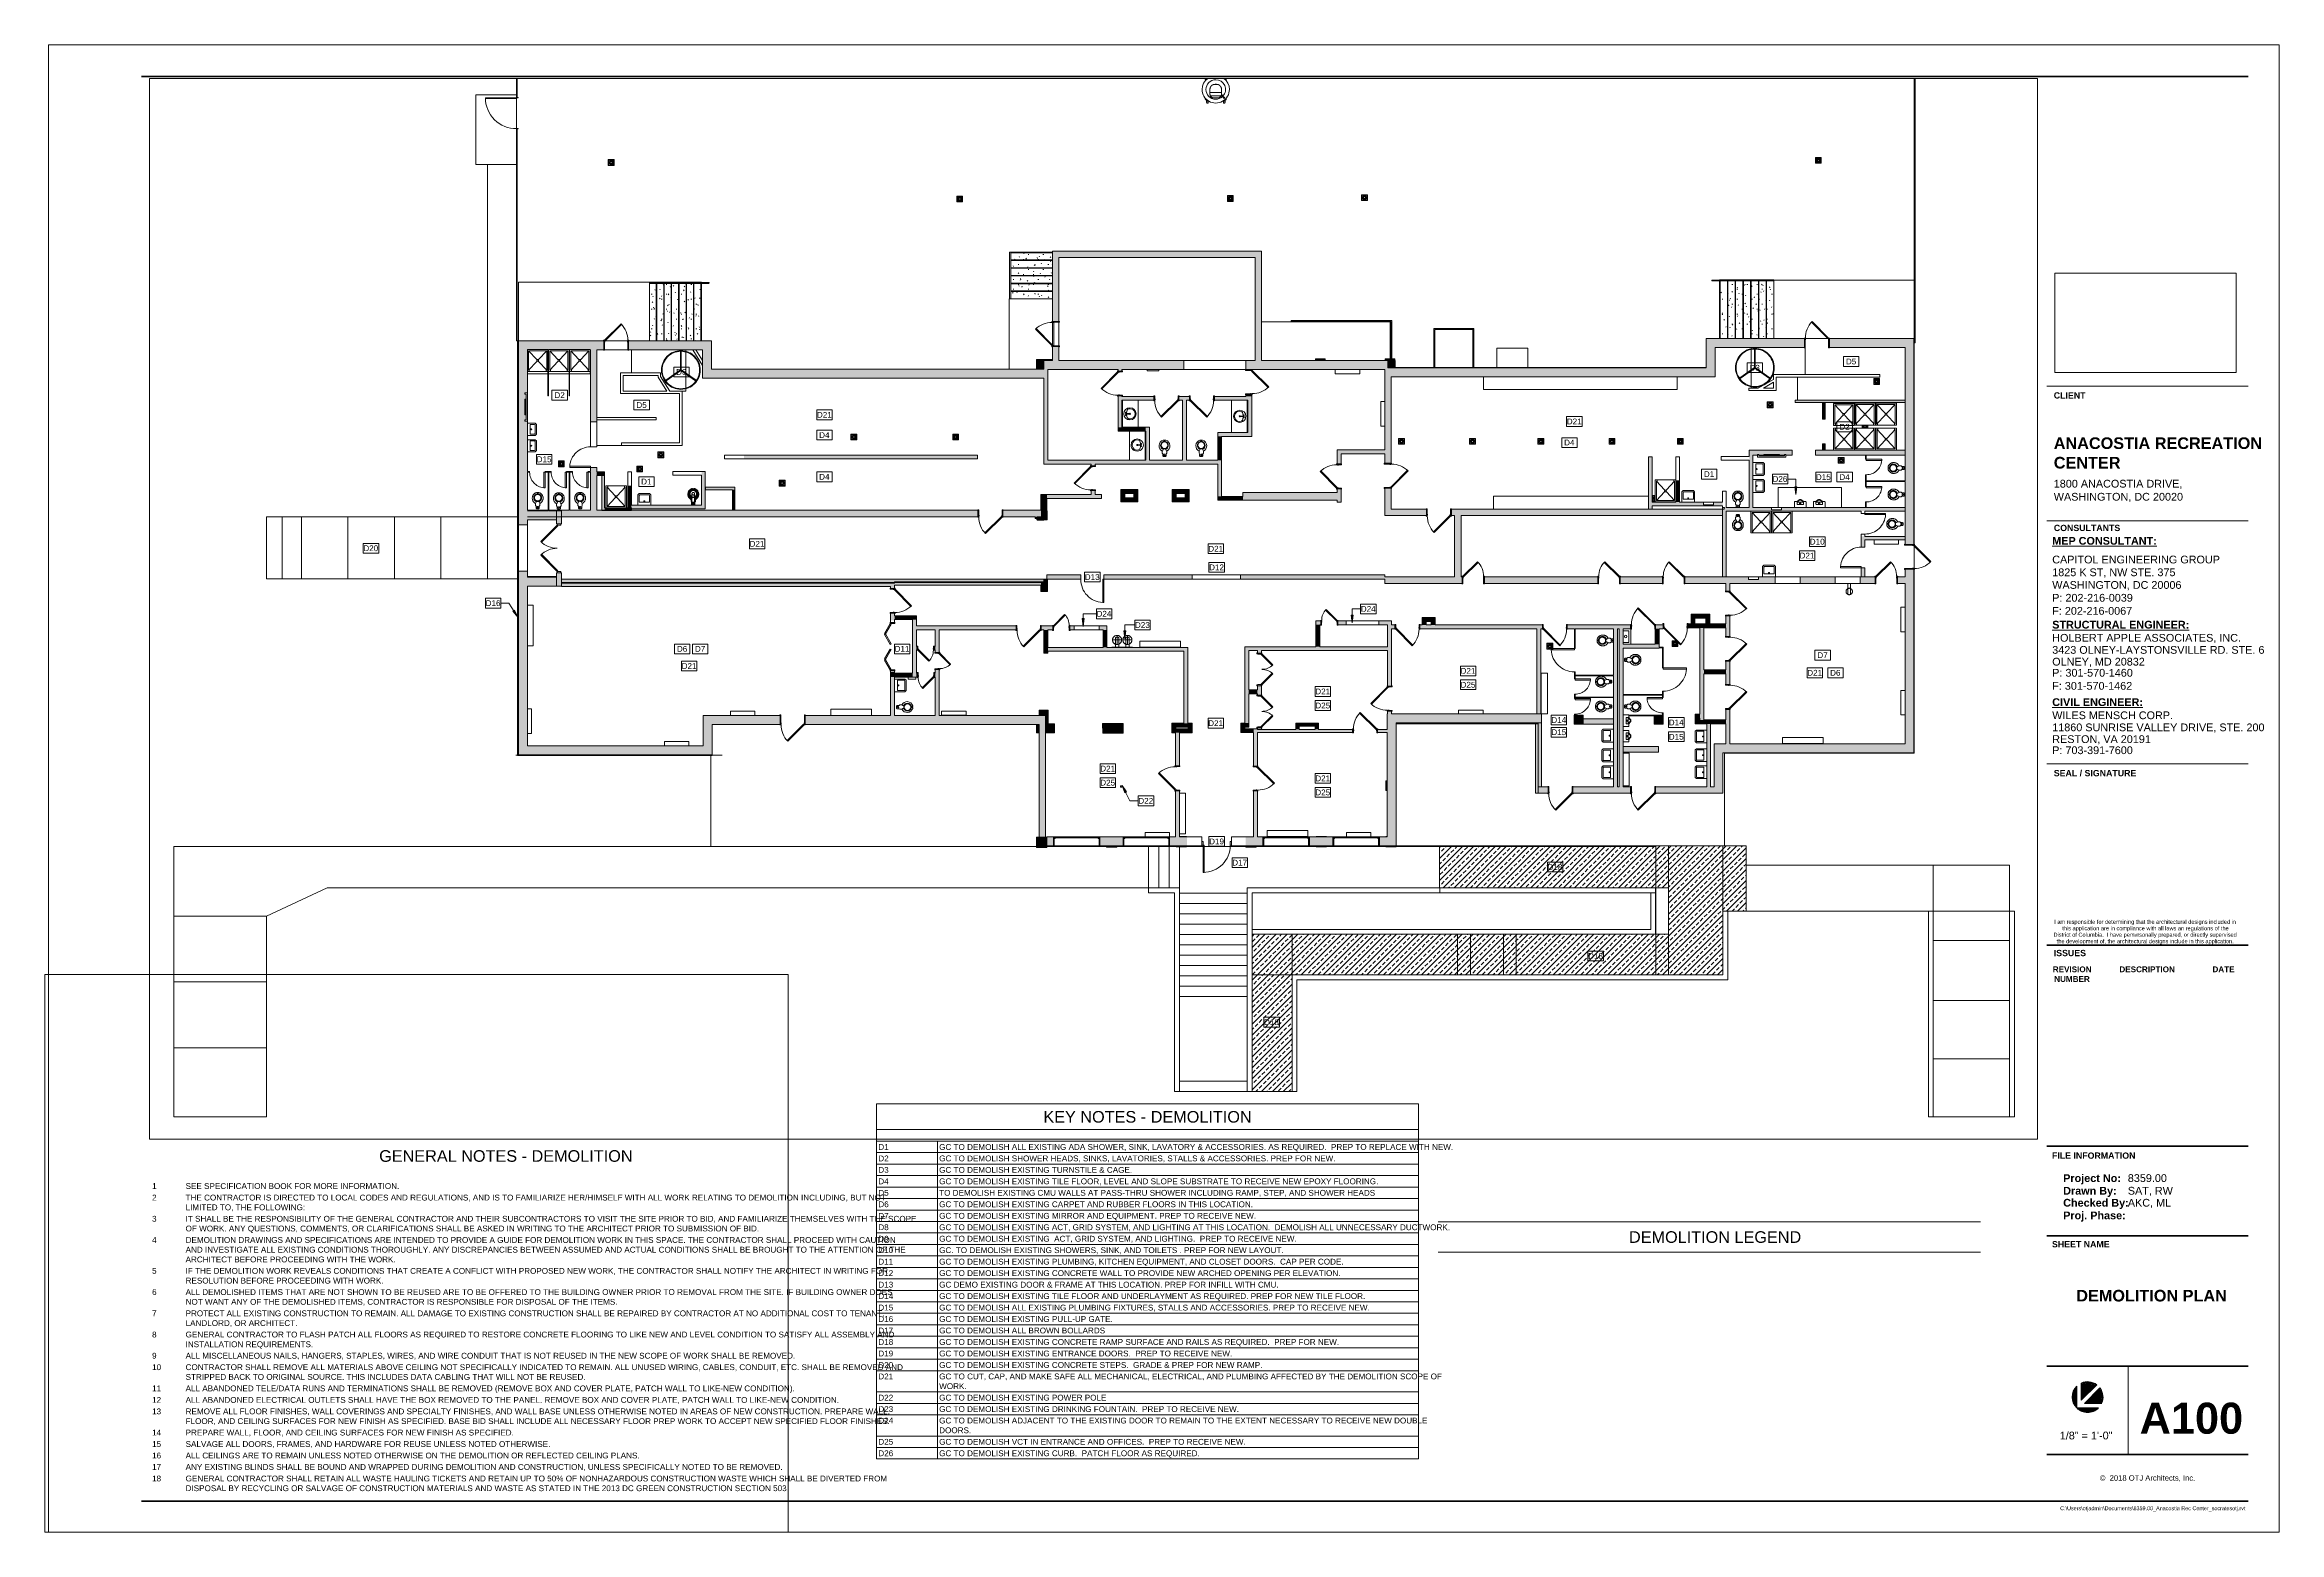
# Paper-space layout 'Layout1' of a CAD drawing. Header units: inches. Extents: x 0 to 36.1, y 0 to 24.
# The model-space entities are those that its viewports show. They can reach past a viewport. Long polylines and large blocks are cut down to what shows.
import ezdxf

# ---------------------------------------------------------------- set-up
doc = ezdxf.new("R2010")
doc.units = ezdxf.units.IN
doc.header["$MEASUREMENT"] = 0
for name, pattern in [('Dash 1_16_', [0.125, 0.0625, -0.0625]), ('Demolished', [0.1875, 0.125, -0.0625]), ('Demolished 3_16_', [0.28125, 0.1875, -0.09375]), ('Hidden 1_8_', [0.1875, 0.125, -0.0625]), ('Overhead', [0.15625, 0.09375, -0.0625]), ('Overhead 1_16_', [0.101562, 0.0625, -0.039062])]:
    doc.linetypes.add(name, pattern=pattern)
for name, color, linetype, lineweight in [('A-ANNO-KEYN', 231, 'Continuous', 9), ('A-ANNO-NOTE', 131, 'Continuous', 30), ('A-DETL', 90, 'Continuous', 9), ('A-DETL-DEMO', 6, 'Demolished 3_16_', 9), ('A-DETL-GENF', 92, 'Continuous', 9), ('A-DETL-HDLN', 90, 'Hidden 1_8_', 9), ('A-DETL-MEDM', 33, 'Continuous', 13), ('A-DETL-THIN', 151, 'Continuous', 9), ('A-DOOR', 31, 'Continuous', 13), ('A-DOOR-FRAM', 31, 'Continuous', 20), ('A-FLOR', 192, 'Continuous', 13), ('A-FLOR-HRAL', 11, 'Continuous', 13), ('A-FLOR-LEVL', 51, 'Demolished', 9), ('A-GENM', 13, 'Demolished', 9), ('A-GLAZ', 151, 'Continuous', 13), ('A-WALL', 113, 'Continuous', 13), ('A-WALL-PATT', 111, 'Continuous', 13), ('E-ELEC-FIXT', 91, 'Continuous', 13), ('G-ANNO-SCHD', 231, 'Continuous', 9), ('G-ANNO-TEXT', 231, 'Continuous', 9), ('G-ANNO-TTLB', 6, 'Continuous', 9), ('G-ANNO-TTLB-THIN', 151, 'Continuous', 9), ('G-ANNO-TTLB-WIDE', 214, 'Continuous', 50), ('I-WALL', 2, 'Continuous', 13), ('M-EQPM', 50, 'Continuous', 13), ('P-SANR-FIXT', 6, 'Demolished', 9), ('Q-CASE', 31, 'Continuous', 13), ('Q-SPCQ', 91, 'Continuous', 13), ('S-STRS', 31, 'Continuous', 13)]:
    doc.layers.add(name, color=color, linetype=linetype, lineweight=lineweight)
doc.layers.add('G-ANNO-NPLT', color=191, linetype='Continuous', plot=False)
doc.styles.add('Arial', font='arial.ttf', dxfattribs={"height": 9})
doc.styles.add('Arial_1', font='arial.ttf', dxfattribs={"height": 0.064781})
doc.styles.add('Arial_B', font='arialbd.ttf', dxfattribs={"height": 0.09375})
doc.styles.add('Swis721 Lt BT_1', font='swissl.ttf', dxfattribs={"height": 0.1875})
doc.styles.add('Swis721 Lt BT_2', font='swissl.ttf', dxfattribs={"height": 0.09375})
doc.styles.add('Swis721 Lt BT_3', font='swissl.ttf', dxfattribs={"height": 0.088084})
doc.styles.add('Swis721 Lt BT_4', font='swissl.ttf', dxfattribs={"height": 0.125})
doc.styles.add('Swis721 Lt BT_5', font='swissl.ttf', dxfattribs={"height": 0.0625})
doc.styles.add('Swis721 Lt BT_B', font='', dxfattribs={"height": 0.101562})
doc.styles.add('Swis721 Lt BT_B_1', font='', dxfattribs={"height": 0.125})
doc.styles.add('Swis721 Lt BT_B_2', font='', dxfattribs={"height": 0.5})
doc.styles.add('Swis721 Lt BT_B_3', font='', dxfattribs={"height": 0.1875})
doc.styles.get('Swis721 Lt BT_B').set_extended_font_data('Swis721 Lt BT', bold=True)
doc.styles.get('Swis721 Lt BT_B_1').set_extended_font_data('Swis721 Lt BT', bold=True)
doc.styles.get('Swis721 Lt BT_B_2').set_extended_font_data('Swis721 Lt BT', bold=True)
doc.styles.get('Swis721 Lt BT_B_3').set_extended_font_data('Swis721 Lt BT', bold=True)
picture_1 = doc.add_image_def('image1.jpg', size_in_pixel=(2551, 1396))
pattern_1 = [(0, (3241.226, 0), (30.72, 7.68), [1.267, -21.773, 1.267, -21.773, -122.88]), (0, (3241.226, 0), (30.72, 7.68), [-46.08, 1.267, -44.813, 1.267, -21.773, -53.76]), (0, (3241.226, 0), (30.72, 7.68), [-115.2, 1.267, -14.093, 1.267, -37.133]), (120, (3252.746, 3.84), (-22.011075, 22.7643), [1.267, -21.773, 1.267, -21.773, -122.88]), (120, (3252.746, 3.84), (-22.011075, 22.7643), [-46.08, 1.267, -44.813, 1.267, -21.773, -53.76]), (120, (3252.746, 3.84), (-22.011075, 22.7643), [-115.2, 1.267, -14.093, 1.267, -37.133]), (240, (3256.586, 19.2), (-8.708925, -30.4443), [1.267, -21.773, 1.267, -21.773, -122.88]), (240, (3256.586, 19.2), (-8.708925, -30.4443), [-46.08, 1.267, -44.813, 1.267, -21.773, -53.76]), (240, (3256.586, 19.2), (-8.708925, -30.4443), [-115.2, 1.267, -14.093, 1.267, -37.133])]

# ---------------------------------------------------------------- blocks, each defined once
blk = doc.blocks.new('Titleblock - 24 x 36 - DC-6820859-DEMOLITION PLAN')
at = {"layer": 'G-ANNO-TTLB'}
h = blk.add_hatch(color=256, dxfattribs=at)
edge = h.paths.add_edge_path(flags=0)
edge.add_line((32.744, 2.366), (32.744, 2.015))
edge.add_arc((32.919, 2.191), 0.249, 135, 225, ccw=False)
h = blk.add_hatch(color=256, dxfattribs=at)
edge = h.paths.add_edge_path(flags=0)
edge.add_line((32.817, 2.14), (32.817, 2.417))
edge.add_arc((32.919, 2.191), 0.249, 53.4565, 114.3927, ccw=False)
edge.add_line((33.067, 2.39), (32.817, 2.14))
h = blk.add_hatch(color=256, dxfattribs=at)
edge = h.paths.add_edge_path(flags=0)
edge.add_line((33.146, 2.088), (32.868, 2.088))
edge.add_line((32.868, 2.088), (33.119, 2.339))
edge.add_arc((32.919, 2.191), 0.249, -24.3927, 36.5435, ccw=False)
h = blk.add_hatch(color=256, dxfattribs=at)
edge = h.paths.add_edge_path(flags=0)
edge.add_line((32.744, 2.015), (33.095, 2.015))
edge.add_arc((32.919, 2.191), 0.249, 225, 315, ccw=False)
at = {"layer": 'A-ANNO-NOTE', "lineweight": 9}
for p, q in [((32.744, 2.015), (32.744, 2.366)), ((32.744, 2.366), (32.744, 2.015)), ((32.744, 2.015), (32.744, 2.366)), ((32.817, 2.417), (32.817, 2.14)), ((32.817, 2.14), (32.817, 2.417)), ((32.817, 2.417), (32.817, 2.14)), ((33.067, 2.39), (32.817, 2.14)), ((32.817, 2.14), (33.067, 2.39)), ((32.817, 2.14), (33.067, 2.39)), ((33.119, 2.339), (32.868, 2.088)), ((32.868, 2.088), (33.119, 2.339)), ((33.119, 2.339), (32.868, 2.088)), ((33.095, 2.015), (32.744, 2.015)), ((32.744, 2.015), (33.095, 2.015)), ((33.095, 2.015), (32.744, 2.015)), ((33.146, 2.088), (32.868, 2.088)), ((32.868, 2.088), (33.146, 2.088)), ((32.868, 2.088), (33.146, 2.088))]:
    blk.add_line(p, q, dxfattribs=at)
for start, end in [(135, 225), (135, 225), (135, 225), (53.4565, 114.3927), (53.4565, 114.3927), (53.4565, 114.3927), (335.6073, 36.5435), (335.6073, 36.5435), (335.6073, 36.5435), (225, 315), (225, 315), (225, 315)]:
    blk.add_arc((32.919, 2.191), 0.249, start, end, dxfattribs=at)
at = {"layer": 'G-ANNO-TTLB'}
for p, q in [((0.012, 24.012), (0.012, 0.012)), ((36.013, 24.012), (0.012, 24.012)), ((36.013, 0.012), (36.013, 24.012)), ((32.262, 18.502), (35.512, 18.502)), ((32.262, 18.502), (35.512, 18.502)), ((0.012, 0.012), (36.013, 0.012))]:
    blk.add_line(p, q, dxfattribs=at)
at = {"layer": 'G-ANNO-TTLB-THIN'}
for p, q in [((32.262, 16.331), (35.512, 16.331)), ((32.262, 12.407), (35.512, 12.407)), ((33.575, 2.69), (33.575, 1.262))]:
    blk.add_line(p, q, dxfattribs=at)
at = {"layer": 'G-ANNO-TTLB-WIDE'}
for p, q in [((35.512, 23.502), (1.512, 23.502)), ((32.262, 9.481), (35.512, 9.481)), ((35.512, 6.238), (32.262, 6.238)), ((35.512, 4.791), (32.262, 4.791)), ((32.262, 2.69), (35.512, 2.69)), ((32.262, 1.262), (35.512, 1.262)), ((1.512, 0.512), (32.262, 0.512)), ((32.262, 0.512), (35.512, 0.512))]:
    blk.add_line(p, q, dxfattribs=at)
at = {"layer": 'G-ANNO-TTLB', "attachment_point": 1}
for s, insert, char_height, width, style in [('CLIENT', (32.373, 18.405), 0.1016, 0.57128, 'Swis721 Lt BT_B'), ('CONSULTANTS', (32.374, 16.266), 0.10156, 1.19938, 'Swis721 Lt BT_B'), ('\\LMEP CONSULTANT:', (32.348, 16.07), 0.125, 1.94425, 'Swis721 Lt BT_B_1'), ('SEAL / SIGNATURE', (32.373, 12.31), 0.10156, 1.48344, 'Swis721 Lt BT_B'), ('I am responsible for determining that the architectural designs included in ', (32.38, 9.892), 0.06478, 3.51922, 'Arial_1'), ('this application are in compliance with all laws an regulations of the ', (32.51, 9.788), 0.06478, 3.20991, 'Arial_1'), ('District of Columbia.  I have pemvrsonally prepared, or directly supervised ', (32.369, 9.684), 0.06478, 3.53184, 'Arial_1'), ('ISSUES', (32.373, 9.407), 0.1016, 0.58075, 'Swis721 Lt BT_B'), ('the development of, the architectural designs include in this application.', (32.421, 9.579), 0.06478, 3.39297, 'Arial_1'), ('REVISION', (32.357, 9.14), 0.0937, 0.76381, 'Arial_B'), ('DESCRIPTION', (33.432, 9.14), 0.09375, 1.09838, 'Arial_B'), ('DATE', (34.934, 9.14), 0.0937, 0.43556, 'Arial_B'), ('NUMBER', (32.38, 8.984), 0.0937, 0.71016, 'Arial_B'), ('FILE INFORMATION', (32.344, 6.138), 0.10156, 1.51816, 'Swis721 Lt BT_B'), ('Project No:', (32.525, 5.786), 0.125, 1.05103, 'Swis721 Lt BT_B_1'), ('Drawn By:', (32.525, 5.583), 0.125, 0.96581, 'Swis721 Lt BT_B_1'), ('Checked By:', (32.525, 5.389), 0.125, 1.20253, 'Swis721 Lt BT_B_1'), ('Proj. Phase:', (32.525, 5.185), 0.125, 1.13625, 'Swis721 Lt BT_B_1'), ('SHEET NAME', (32.344, 4.708), 0.1016, 1.04156, 'Swis721 Lt BT_B'), ('©  2018 OTJ Architects, Inc.', (33.116, 0.93), 0.08808, 1.85587, 'Swis721 Lt BT_3')]:
    blk.add_mtext(s, dxfattribs=dict(at, insert=insert, char_height=char_height, width=width, style=style))
at = {"layer": 'G-ANNO-TTLB'}
image = blk.add_image(picture_1, insert=(32.391, 18.726), size_in_units=(2.926, 1.601), dxfattribs=at)
image.dxf.flags = 7
blk = doc.blocks.new('Basic Wall _ Exterior - Brick and CMU on MTL_ Stud - ___-6877939-FIRST FLOOR DEMOLITION')
at = {"layer": 'A-WALL-PATT', "lineweight": 9}
h = blk.add_hatch(dxfattribs=at)
h.set_pattern_fill('FP_3', color=256, style=0, pattern_type=2)
h.set_pattern_definition([(0, (0, -119.831), (30.72, 4.745), [1.267, -21.773, 1.267, -21.773, -122.88]), (0, (0, -119.831), (30.72, 4.745), [-46.08, 1.267, -44.813, 1.267, -21.773, -53.76]), (0, (0, -119.831), (30.72, 4.745), [-115.2, 1.267, -14.093, 1.267, -37.133]), (133.061, (11.52, -117.458), (-22.010713, 14.06408), [0.928, -15.944, 0.928, -15.944, -89.986]), (133.061, (11.52, -117.458), (-22.010713, 14.06408), [-33.745, 0.928, -32.817, 0.928, -15.944, -39.369]), (133.061, (11.52, -117.458), (-22.010713, 14.06408), [-84.362, 0.928, -10.32, 0.928, -27.193]), (226.939, (15.36, -107.969), (-8.709455, -18.80903), [0.928, -15.944, 0.928, -15.944, -89.986]), (226.939, (15.36, -107.969), (-8.709455, -18.80903), [-33.745, 0.928, -32.817, 0.928, -15.944, -39.369]), (226.939, (15.36, -107.969), (-8.709455, -18.80903), [-84.362, 0.928, -10.32, 0.928, -27.193])])
h.paths.add_polyline_path([(-1021.447, -161.594), (-735.222, -161.594), (-735.222, -160.219), (-1035.322, -160.219), (-1035.322, -161.594)], flags=0)
at = {"layer": 'A-WALL', "lineweight": 9}
for p, q in [((-1035.322, -161.594), (-1035.322, -160.219)), ((-735.222, -160.219), (-735.222, -161.594)), ((-1035.322, -161.594), (-735.222, -161.594))]:
    blk.add_line(p, q, dxfattribs=at)
blk = doc.blocks.new('Basic Wall _ Exterior - Brick and CMU on MTL_ Stud - ___-6877951-FIRST FLOOR DEMOLITION')
at = {"layer": 'A-WALL-PATT', "lineweight": 9}
h = blk.add_hatch(dxfattribs=at)
h.set_pattern_fill('FP_4', color=256, style=0, pattern_type=2)
h.set_pattern_definition([(0, (0, 91.602), (30.72, 4.745), [1.267, -21.773, 1.267, -21.773, -122.88]), (0, (0, 91.602), (30.72, 4.745), [-46.08, 1.267, -44.813, 1.267, -21.773, -53.76]), (0, (0, 91.602), (30.72, 4.745), [-115.2, 1.267, -14.093, 1.267, -37.133]), (133.061, (11.52, 93.974), (-22.010713, 14.06408), [0.928, -15.944, 0.928, -15.944, -89.986]), (133.061, (11.52, 93.974), (-22.010713, 14.06408), [-33.745, 0.928, -32.817, 0.928, -15.944, -39.369]), (133.061, (11.52, 93.974), (-22.010713, 14.06408), [-84.362, 0.928, -10.32, 0.928, -27.193]), (226.939, (15.36, 103.464), (-8.709455, -18.80903), [0.928, -15.944, 0.928, -15.944, -89.986]), (226.939, (15.36, 103.464), (-8.709455, -18.80903), [-33.745, 0.928, -32.817, 0.928, -15.944, -39.369]), (226.939, (15.36, 103.464), (-8.709455, -18.80903), [-84.362, 0.928, -10.32, 0.928, -27.193])])
h.paths.add_polyline_path([(-976.213, 114.562), (-976.213, 115.937), (-1021.447, 115.937), (-1021.447, 114.562)], flags=0)
at = {"layer": 'A-WALL', "lineweight": 9}
blk.add_line((-976.213, 115.937), (-1021.447, 115.937), dxfattribs=at)
blk = doc.blocks.new('Basic Wall _ Exterior - Brick and CMU on MTL_ Stud - ___-6877969-FIRST FLOOR DEMOLITION')
at = {"layer": 'A-WALL-PATT', "lineweight": 9}
h = blk.add_hatch(dxfattribs=at)
h.set_pattern_fill('FP_5', color=256, style=0, pattern_type=2)
h.set_pattern_definition([(0, (0, -89.438), (30.72, 4.745), [1.267, -21.773, 1.267, -21.773, -122.88]), (0, (0, -89.438), (30.72, 4.745), [-46.08, 1.267, -44.813, 1.267, -21.773, -53.76]), (0, (0, -89.438), (30.72, 4.745), [-115.2, 1.267, -14.093, 1.267, -37.133]), (133.061, (11.52, -87.066), (-22.01071, 14.06408), [0.928, -15.944, 0.928, -15.944, -89.986]), (133.061, (11.52, -87.066), (-22.01071, 14.06408), [-33.745, 0.928, -32.817, 0.928, -15.944, -39.369]), (133.061, (11.52, -87.066), (-22.01071, 14.06408), [-84.362, 0.928, -10.32, 0.928, -27.193]), (226.939, (15.36, -77.576), (-8.709455, -18.80903), [0.928, -15.944, 0.928, -15.944, -89.986]), (226.939, (15.36, -77.576), (-8.709455, -18.80903), [-33.745, 0.928, -32.817, 0.928, -15.944, -39.369]), (226.939, (15.36, -77.576), (-8.709455, -18.80903), [-84.362, 0.928, -10.32, 0.928, -27.193])])
h.paths.add_polyline_path([(540.335, -112.438), (540.335, -112.277), (544.335, -112.277), (544.335, -111.063), (324.335, -111.063), (324.335, -112.438), (404.126, -112.438)], flags=0)
at = {"layer": 'A-WALL', "lineweight": 9}
blk.add_line((324.335, -112.438), (540.342, -112.438), dxfattribs=at)
blk = doc.blocks.new('Door - Single - Solid Door 36_ x 84_-7220765-FIRST FLOOR DEMOLITION')
at = {"layer": 'A-DOOR'}
h = blk.add_hatch(color=250, dxfattribs=at)
h.paths.add_polyline_path([(22.119, 7.599), (22.119, -4.776), (21.619, -4.776), (21.619, -6.276), (22.119, -6.276), (22.119, -7.776), (23.619, -7.776), (23.619, -7.026), (23.244, -7.026), (23.244, 6.849), (23.619, 6.849), (23.619, 7.599)], flags=0)
h.paths.add_polyline_path([(-15.631, 7.599), (-15.631, 6.849), (-15.256, 6.849), (-15.256, -7.026), (-15.631, -7.026), (-15.631, -7.776), (-14.131, -7.776), (-14.131, -6.276), (-13.631, -6.276), (-13.631, -4.776), (-14.131, -4.776), (-14.131, 7.599)], flags=0)
at = {"layer": 'A-DOOR', "color": 8, "lineweight": 20}
for p, q in [((-15.631, 7.599), (-14.131, 7.599)), ((-15.631, 6.849), (-15.631, 7.599)), ((-14.131, 7.599), (-14.131, -4.776)), ((22.119, 7.599), (23.619, 7.599)), ((22.119, -4.776), (22.119, 7.599)), ((23.619, 7.599), (23.619, 6.849)), ((-15.256, 6.849), (-15.631, 6.849)), ((-15.256, -7.026), (-15.256, 6.849)), ((23.244, 6.849), (23.244, -7.026)), ((23.619, 6.849), (23.244, 6.849)), ((-14.131, -4.776), (-13.631, -4.776)), ((-13.631, -4.776), (-13.631, -6.276)), ((21.619, -4.776), (22.119, -4.776)), ((21.619, -6.276), (21.619, -4.776)), ((-14.131, -6.276), (-14.131, -7.776)), ((-13.631, -6.276), (-14.131, -6.276)), ((22.119, -6.276), (21.619, -6.276)), ((22.119, -7.776), (22.119, -6.276)), ((-15.631, -7.026), (-15.256, -7.026)), ((-15.631, -7.776), (-15.631, -7.026)), ((-13.034, -6.804), (-14.006, -7.776)), ((12.422, -32.26), (-13.034, -6.804)), ((23.244, -7.026), (23.619, -7.026)), ((23.619, -7.026), (23.619, -7.776)), ((-14.131, -7.776), (-15.631, -7.776)), ((-14.006, -7.776), (11.45, -33.232)), ((23.619, -7.776), (22.119, -7.776)), ((11.45, -33.232), (12.422, -32.26))]:
    blk.add_line(p, q, dxfattribs=at)
at = {"layer": 'A-DOOR', "lineweight": 9}
blk.add_arc((-14.006, -7.776), 36, 315, 0.5, dxfattribs=at)
blk = doc.blocks.new('Door-Exterior-Double-Two_Lite - 72_ x 80_-7116274-FIRST FLOOR DEMOLITION')
at = {"layer": 'A-DOOR', "color": 8, "lineweight": 20}
for p, q in [((-36, 3.062), (-10.544, 28.518)), ((-10.544, 28.518), (-9.307, 27.281)), ((10.544, 28.518), (9.307, 27.281)), ((36, 3.062), (10.544, 28.518)), ((-9.307, 27.281), (-34.763, 1.825)), ((9.307, 27.281), (34.763, 1.825)), ((-34.763, 1.825), (-36, 3.062)), ((34.763, 1.825), (36, 3.062))]:
    blk.add_line(p, q, dxfattribs=at)
at = {"layer": 'A-DOOR', "lineweight": 9}
for centre, start, end in [((-36, 3.062), 0, 45), ((36, 3.062), 135, 180)]:
    blk.add_arc(centre, 36, start, end, dxfattribs=at)
at = {"layer": 'A-DOOR-FRAM', "color": 8}
for p, q in [((-36, 3.062), (-38, 3.062)), ((-38, 3.062), (-38, -2.687)), ((-36, -2.687), (-36, 3.062)), ((36, 3.062), (36, -2.687)), ((38, 3.062), (36, 3.062)), ((38, -2.687), (38, 3.062)), ((-38, -2.687), (-36, -2.687)), ((36, -2.687), (38, -2.687))]:
    blk.add_line(p, q, dxfattribs=at)
blk = doc.blocks.new('Door-Exterior-Single-Two_Lite - 42_ x 84_-6876867-FIRST FLOOR DEMOLITION')
at = {"layer": 'A-DOOR', "color": 10, "linetype": 'Demolished', "lineweight": 20}
for p, q in [((21, 48.1875), (19.25, 48.1875)), ((19.25, 48.1875), (19.25, 6.1875)), ((21, 6.1875), (21, 48.1875)), ((19.25, 6.1875), (21, 6.1875))]:
    blk.add_line(p, q, dxfattribs=at)
at = {"layer": 'A-DOOR', "color": 7, "linetype": 'Demolished', "lineweight": 9}
blk.add_arc((21, 6.1875), 42, 90, 180, dxfattribs=at)
at = {"layer": 'A-DOOR-FRAM', "color": 10, "linetype": 'Demolished'}
for p, q in [((-21, 6.1875), (-23, 6.1875)), ((-23, 6.1875), (-23, 0.4375)), ((-21, 0.4375), (-21, 6.1875)), ((21, 6.1875), (21, 0.4375)), ((23, 6.1875), (21, 6.1875)), ((23, 0.4375), (23, 6.1875)), ((-23, 0.4375), (-21, 0.4375)), ((21, 0.4375), (23, 0.4375))]:
    blk.add_line(p, q, dxfattribs=at)
blk = doc.blocks.new('Door - Single - Solid Door 24_ x 80_-7207683-FIRST FLOOR DEMOLITION')
at = {"layer": 'A-DOOR'}
h = blk.add_hatch(color=250, dxfattribs=at)
h.paths.add_polyline_path([(-9.256, 3.901), (-9.631, 3.901), (-9.631, 3.151), (-9.256, 3.151), (-9.256, -2.974), (-9.631, -2.974), (-9.631, -3.724), (-8.131, -3.724), (-8.131, 0.901), (-7.631, 0.901), (-7.631, 2.401), (-8.131, 2.401), (-8.131, 3.901)], flags=0)
h.paths.add_polyline_path([(16.119, 3.901), (16.119, 2.401), (15.619, 2.401), (15.619, 0.901), (16.119, 0.901), (16.119, -3.724), (17.619, -3.724), (17.619, -2.974), (17.244, -2.974), (17.244, 3.151), (17.619, 3.151), (17.619, 3.901), (17.244, 3.901)], flags=0)
at = {"layer": 'A-DOOR', "color": 8, "lineweight": 20}
for p, q in [((-8.006, 3.901), (8.965, 20.872)), ((8.965, 20.872), (9.937, 19.9)), ((9.937, 19.9), (-7.034, 2.929)), ((-9.631, 3.901), (-9.631, 3.151)), ((-8.131, 3.901), (-9.631, 3.901)), ((-8.131, 2.401), (-8.131, 3.901)), ((-7.034, 2.929), (-8.006, 3.901)), ((17.619, 3.901), (16.119, 3.901)), ((16.119, 3.901), (16.119, 2.401)), ((17.619, 3.151), (17.619, 3.901)), ((-7.631, 2.401), (-8.131, 2.401)), ((-7.631, 0.901), (-7.631, 2.401)), ((16.119, 2.401), (15.619, 2.401)), ((15.619, 2.401), (15.619, 0.901)), ((-8.131, -3.724), (-8.131, 0.901)), ((-8.131, 0.901), (-7.631, 0.901)), ((15.619, 0.901), (16.119, 0.901)), ((16.119, 0.901), (16.119, -3.724)), ((-9.631, -2.974), (-9.631, -3.724)), ((17.619, -3.724), (17.619, -2.974)), ((-9.631, -3.724), (-8.131, -3.724)), ((16.119, -3.724), (17.619, -3.724))]:
    blk.add_line(p, q, dxfattribs=at)
at = {"layer": 'A-DOOR', "lineweight": 9}
blk.add_arc((-8.006, 3.901), 24, 359.5, 45, dxfattribs=at)
blk = doc.blocks.new('Door - Single - Solid Door 28_ x 84_-7220000-FIRST FLOOR DEMOLITION')
at = {"layer": 'A-DOOR'}
h = blk.add_hatch(color=250, dxfattribs=at)
h.paths.add_polyline_path([(17.619, 3.151), (17.619, 3.901), (16.119, 3.901), (16.119, 2.401), (15.619, 2.401), (15.619, 0.901), (16.119, 0.901), (16.119, -3.724), (17.619, -3.724), (17.619, -2.974), (17.244, -2.974), (17.244, 3.151)], flags=0)
h.paths.add_polyline_path([(-7.631, 0.901), (-7.631, 2.401), (-8.131, 2.401), (-8.131, 3.901), (-9.631, 3.901), (-9.631, 3.151), (-9.256, 3.151), (-9.256, -2.974), (-9.631, -2.974), (-9.631, -3.724), (-8.131, -3.724), (-8.131, 0.901)], flags=0)
at = {"layer": 'A-DOOR', "color": 8, "lineweight": 20}
for p, q in [((-8.006, 3.901), (8.965, 20.872)), ((8.965, 20.872), (9.937, 19.9)), ((9.937, 19.9), (-7.034, 2.929)), ((-9.631, 3.901), (-9.631, 3.151)), ((-8.131, 3.901), (-9.631, 3.901)), ((-8.131, 2.401), (-8.131, 3.901)), ((-7.034, 2.929), (-8.006, 3.901)), ((17.619, 3.901), (16.119, 3.901)), ((16.119, 3.901), (16.119, 2.401)), ((17.619, 3.151), (17.619, 3.901)), ((-7.631, 2.401), (-8.131, 2.401)), ((-7.631, 0.901), (-7.631, 2.401)), ((16.119, 2.401), (15.619, 2.401)), ((15.619, 2.401), (15.619, 0.901)), ((-8.131, -3.724), (-8.131, 0.901)), ((-8.131, 0.901), (-7.631, 0.901)), ((15.619, 0.901), (16.119, 0.901)), ((16.119, 0.901), (16.119, -3.724)), ((-9.631, -2.974), (-9.631, -3.724)), ((17.619, -3.724), (17.619, -2.974)), ((-9.631, -3.724), (-8.131, -3.724)), ((16.119, -3.724), (17.619, -3.724))]:
    blk.add_line(p, q, dxfattribs=at)
at = {"layer": 'A-DOOR', "lineweight": 9}
blk.add_arc((-8.006, 3.901), 24, 359.5, 45, dxfattribs=at)
blk = doc.blocks.new('Single-Flush - 32_ x 84_-6876897-FIRST FLOOR DEMOLITION')
at = {"layer": 'A-DOOR', "color": 10, "linetype": 'Demolished', "lineweight": 20}
for p, q in [((14, -4.937), (14, -36.942)), ((16, -4.937), (14, -4.937)), ((16, -4.937), (16, -36.942)), ((16, -36.942), (14, -36.942))]:
    blk.add_line(p, q, dxfattribs=at)
at = {"layer": 'A-DOOR', "color": 7, "linetype": 'Demolished', "lineweight": 9}
blk.add_arc((16, -4.937), 32.067, 180, 266.4241, dxfattribs=at)
blk = doc.blocks.new('Door - Single - Solid Door 36_ x 84_-7207561-FIRST FLOOR DEMOLITION')
at = {"layer": 'A-DOOR'}
h = blk.add_hatch(color=250, dxfattribs=at)
h.paths.add_polyline_path([(-15.256, 7.776), (-15.631, 7.776), (-15.631, 7.026), (-15.256, 7.026), (-15.256, -6.849), (-15.631, -6.849), (-15.631, -7.599), (-14.131, -7.599), (-14.131, 4.776), (-13.631, 4.776), (-13.631, 6.276), (-14.131, 6.276), (-14.131, 7.776)], flags=0)
h.paths.add_polyline_path([(22.119, 7.776), (22.119, 6.276), (21.619, 6.276), (21.619, 4.776), (22.119, 4.776), (22.119, -7.599), (23.619, -7.599), (23.619, -6.849), (23.244, -6.849), (23.244, 7.026), (23.619, 7.026), (23.619, 7.776), (23.244, 7.776)], flags=0)
at = {"layer": 'A-DOOR', "color": 8, "lineweight": 20}
for p, q in [((-14.006, 7.776), (11.45, 33.232)), ((11.45, 33.232), (12.422, 32.26)), ((12.422, 32.26), (-13.034, 6.804)), ((-15.631, 7.776), (-15.631, 7.026)), ((-14.131, 7.776), (-15.631, 7.776)), ((-14.131, 6.276), (-14.131, 7.776)), ((-13.034, 6.804), (-14.006, 7.776)), ((23.619, 7.776), (22.119, 7.776)), ((22.119, 7.776), (22.119, 6.276)), ((23.619, 7.026), (23.619, 7.776)), ((-13.631, 6.276), (-14.131, 6.276)), ((-13.631, 4.776), (-13.631, 6.276)), ((22.119, 6.276), (21.619, 6.276)), ((21.619, 6.276), (21.619, 4.776)), ((-14.131, -7.599), (-14.131, 4.776)), ((-14.131, 4.776), (-13.631, 4.776)), ((21.619, 4.776), (22.119, 4.776)), ((22.119, 4.776), (22.119, -7.599)), ((-15.631, -6.849), (-15.631, -7.599)), ((23.619, -7.599), (23.619, -6.849)), ((-15.631, -7.599), (-14.131, -7.599)), ((22.119, -7.599), (23.619, -7.599))]:
    blk.add_line(p, q, dxfattribs=at)
at = {"layer": 'A-DOOR', "lineweight": 9}
blk.add_arc((-14.006, 7.776), 36, 359.5, 45, dxfattribs=at)
blk = doc.blocks.new('Door - Single - Solid Door 36_ x 84_-7220078-FIRST FLOOR DEMOLITION')
at = {"layer": 'A-DOOR'}
h = blk.add_hatch(color=250, dxfattribs=at)
h.paths.add_polyline_path([(-15.631, 3.151), (-15.256, 3.151), (-15.256, -2.974), (-15.631, -2.974), (-15.631, -3.724), (-14.131, -3.724), (-14.131, 0.901), (-13.631, 0.901), (-13.631, 2.401), (-14.131, 2.401), (-14.131, 3.901), (-15.631, 3.901)], flags=0)
h.paths.add_polyline_path([(21.619, 2.401), (21.619, 0.901), (22.119, 0.901), (22.119, -3.724), (23.619, -3.724), (23.619, -2.974), (23.244, -2.974), (23.244, 3.151), (23.619, 3.151), (23.619, 3.901), (22.119, 3.901), (22.119, 2.401)], flags=0)
at = {"layer": 'A-DOOR', "color": 8, "lineweight": 20}
for p, q in [((-14.006, 3.901), (11.45, 29.357)), ((11.45, 29.357), (12.422, 28.385)), ((12.422, 28.385), (-13.034, 2.929)), ((-15.631, 3.901), (-15.631, 3.151)), ((-14.131, 3.901), (-15.631, 3.901)), ((-14.131, 2.401), (-14.131, 3.901)), ((-13.034, 2.929), (-14.006, 3.901)), ((23.619, 3.901), (22.119, 3.901)), ((22.119, 3.901), (22.119, 2.401)), ((23.619, 3.151), (23.619, 3.901)), ((-13.631, 2.401), (-14.131, 2.401)), ((-13.631, 0.901), (-13.631, 2.401)), ((22.119, 2.401), (21.619, 2.401)), ((21.619, 2.401), (21.619, 0.901)), ((-14.131, -3.724), (-14.131, 0.901)), ((-14.131, 0.901), (-13.631, 0.901)), ((21.619, 0.901), (22.119, 0.901)), ((22.119, 0.901), (22.119, -3.724)), ((-15.631, -2.974), (-15.631, -3.724)), ((23.619, -3.724), (23.619, -2.974)), ((-15.631, -3.724), (-14.131, -3.724)), ((22.119, -3.724), (23.619, -3.724))]:
    blk.add_line(p, q, dxfattribs=at)
at = {"layer": 'A-DOOR', "lineweight": 9}
blk.add_arc((-14.006, 3.901), 36, 359.5, 45, dxfattribs=at)
blk = doc.blocks.new('Door - Single - Solid Door 36_ x 84_-7220995-FIRST FLOOR DEMOLITION')
at = {"layer": 'A-DOOR'}
h = blk.add_hatch(color=250, dxfattribs=at)
h.paths.add_polyline_path([(-15.256, 5.776), (-15.631, 5.776), (-15.631, 5.026), (-15.256, 5.026), (-15.256, -4.849), (-15.631, -4.849), (-15.631, -5.599), (-14.131, -5.599), (-14.131, 2.776), (-13.631, 2.776), (-13.631, 4.276), (-14.131, 4.276), (-14.131, 5.776)], flags=0)
h.paths.add_polyline_path([(22.119, 5.776), (22.119, 4.276), (21.619, 4.276), (21.619, 2.776), (22.119, 2.776), (22.119, -5.599), (23.619, -5.599), (23.619, -4.849), (23.244, -4.849), (23.244, 5.026), (23.619, 5.026), (23.619, 5.776), (23.244, 5.776)], flags=0)
at = {"layer": 'A-DOOR', "color": 8, "lineweight": 20}
for p, q in [((-14.006, 5.776), (11.45, 31.232)), ((11.45, 31.232), (12.422, 30.26)), ((12.422, 30.26), (-13.034, 4.804)), ((-15.631, 5.776), (-15.631, 5.026)), ((-14.131, 5.776), (-15.631, 5.776)), ((-14.131, 4.276), (-14.131, 5.776)), ((-13.034, 4.804), (-14.006, 5.776)), ((23.619, 5.776), (22.119, 5.776)), ((22.119, 5.776), (22.119, 4.276)), ((23.619, 5.026), (23.619, 5.776)), ((-13.631, 4.276), (-14.131, 4.276)), ((-13.631, 2.776), (-13.631, 4.276)), ((22.119, 4.276), (21.619, 4.276)), ((21.619, 4.276), (21.619, 2.776)), ((-14.131, -5.599), (-14.131, 2.776)), ((-14.131, 2.776), (-13.631, 2.776)), ((21.619, 2.776), (22.119, 2.776)), ((22.119, 2.776), (22.119, -5.599)), ((-15.631, -4.849), (-15.631, -5.599)), ((23.619, -5.599), (23.619, -4.849)), ((-15.631, -5.599), (-14.131, -5.599)), ((22.119, -5.599), (23.619, -5.599))]:
    blk.add_line(p, q, dxfattribs=at)
at = {"layer": 'A-DOOR', "lineweight": 9}
blk.add_arc((-14.006, 5.776), 36, 359.5, 45, dxfattribs=at)
blk = doc.blocks.new('Door - Single - Solid Door 36_ x 84_-7219896-FIRST FLOOR DEMOLITION')
at = {"layer": 'A-DOOR'}
h = blk.add_hatch(color=250, dxfattribs=at)
h.paths.add_polyline_path([(-15.631, 5.776), (-15.631, 5.026), (-15.256, 5.026), (-15.256, -4.849), (-15.631, -4.849), (-15.631, -5.599), (-14.131, -5.599), (-14.131, 2.776), (-13.631, 2.776), (-13.631, 4.276), (-14.131, 4.276), (-14.131, 5.776), (-15.256, 5.776)], flags=0)
h.paths.add_polyline_path([(22.119, 5.776), (22.119, 4.276), (21.619, 4.276), (21.619, 2.776), (22.119, 2.776), (22.119, -5.599), (23.619, -5.599), (23.619, -4.849), (23.244, -4.849), (23.244, 5.026), (23.619, 5.026), (23.619, 5.776), (23.244, 5.776)], flags=0)
at = {"layer": 'A-DOOR', "color": 8, "lineweight": 20}
for p, q in [((-14.006, 5.776), (11.45, 31.232)), ((11.45, 31.232), (12.422, 30.26)), ((12.422, 30.26), (-13.034, 4.804)), ((-15.631, 5.776), (-15.631, 5.026)), ((-14.131, 5.776), (-15.631, 5.776)), ((-14.131, 4.276), (-14.131, 5.776)), ((-13.034, 4.804), (-14.006, 5.776)), ((23.619, 5.776), (22.119, 5.776)), ((22.119, 5.776), (22.119, 4.276)), ((23.619, 5.026), (23.619, 5.776)), ((-13.631, 4.276), (-14.131, 4.276)), ((-13.631, 2.776), (-13.631, 4.276)), ((22.119, 4.276), (21.619, 4.276)), ((21.619, 4.276), (21.619, 2.776)), ((-14.131, -5.599), (-14.131, 2.776)), ((-14.131, 2.776), (-13.631, 2.776)), ((21.619, 2.776), (22.119, 2.776)), ((22.119, 2.776), (22.119, -5.599)), ((-15.631, -4.849), (-15.631, -5.599)), ((23.619, -5.599), (23.619, -4.849)), ((-15.631, -5.599), (-14.131, -5.599)), ((22.119, -5.599), (23.619, -5.599))]:
    blk.add_line(p, q, dxfattribs=at)
at = {"layer": 'A-DOOR', "lineweight": 9}
blk.add_arc((-14.006, 5.776), 36, 359.5, 45, dxfattribs=at)
blk = doc.blocks.new('Door - Single - Solid Door 36_ x 84_-7220333-FIRST FLOOR DEMOLITION')
at = {"layer": 'A-DOOR'}
h = blk.add_hatch(color=250, dxfattribs=at)
h.paths.add_polyline_path([(-15.631, 3.099), (-15.631, 2.349), (-15.256, 2.349), (-15.256, -2.526), (-15.631, -2.526), (-15.631, -3.276), (-14.131, -3.276), (-14.131, -1.776), (-13.631, -1.776), (-13.631, -0.276), (-14.131, -0.276), (-14.131, 3.099), (-15.256, 3.099)], flags=0)
h.paths.add_polyline_path([(22.119, 3.099), (22.119, -0.276), (21.619, -0.276), (21.619, -1.776), (22.119, -1.776), (22.119, -3.276), (23.619, -3.276), (23.619, -2.526), (23.244, -2.526), (23.244, 2.349), (23.619, 2.349), (23.619, 3.099), (23.244, 3.099)], flags=0)
at = {"layer": 'A-DOOR', "color": 8, "lineweight": 20}
for p, q in [((-15.631, 3.099), (-14.131, 3.099)), ((-15.631, 2.349), (-15.631, 3.099)), ((-14.131, 3.099), (-14.131, -0.276)), ((22.119, 3.099), (23.619, 3.099)), ((22.119, -0.276), (22.119, 3.099)), ((23.619, 3.099), (23.619, 2.349)), ((-14.131, -0.276), (-13.631, -0.276)), ((-13.631, -0.276), (-13.631, -1.776)), ((21.619, -0.276), (22.119, -0.276)), ((21.619, -1.776), (21.619, -0.276)), ((-14.131, -1.776), (-14.131, -3.276)), ((-13.631, -1.776), (-14.131, -1.776)), ((22.119, -1.776), (21.619, -1.776)), ((22.119, -3.276), (22.119, -1.776)), ((-13.034, -2.304), (-14.006, -3.276)), ((12.422, -27.76), (-13.034, -2.304)), ((-15.631, -3.276), (-15.631, -2.526)), ((23.619, -2.526), (23.619, -3.276)), ((-14.131, -3.276), (-15.631, -3.276)), ((-14.006, -3.276), (11.45, -28.732)), ((23.619, -3.276), (22.119, -3.276)), ((11.45, -28.732), (12.422, -27.76))]:
    blk.add_line(p, q, dxfattribs=at)
at = {"layer": 'A-DOOR', "lineweight": 9}
blk.add_arc((-14.006, -3.276), 36, 315, 0.5, dxfattribs=at)
blk = doc.blocks.new('Door - Single - Solid Door 36_ x 84_-7220308-FIRST FLOOR DEMOLITION')
at = {"layer": 'A-DOOR'}
h = blk.add_hatch(color=250, dxfattribs=at)
h.paths.add_polyline_path([(23.619, 2.974), (23.619, 3.724), (22.119, 3.724), (22.119, -0.901), (21.619, -0.901), (21.619, -2.401), (22.119, -2.401), (22.119, -3.901), (23.619, -3.901), (23.619, -3.151), (23.244, -3.151), (23.244, 2.974)], flags=0)
h.paths.add_polyline_path([(-13.631, -2.401), (-13.631, -0.901), (-14.131, -0.901), (-14.131, 3.724), (-15.631, 3.724), (-15.631, 2.974), (-15.256, 2.974), (-15.256, -3.151), (-15.631, -3.151), (-15.631, -3.901), (-14.131, -3.901), (-14.131, -2.401)], flags=0)
at = {"layer": 'A-DOOR', "color": 8, "lineweight": 20}
for p, q in [((-15.631, 3.724), (-14.131, 3.724)), ((-15.631, 2.974), (-15.631, 3.724)), ((-14.131, 3.724), (-14.131, -0.901)), ((22.119, 3.724), (23.619, 3.724)), ((22.119, -0.901), (22.119, 3.724)), ((23.619, 3.724), (23.619, 2.974)), ((-14.131, -0.901), (-13.631, -0.901)), ((-13.631, -0.901), (-13.631, -2.401)), ((21.619, -0.901), (22.119, -0.901)), ((21.619, -2.401), (21.619, -0.901)), ((-14.131, -2.401), (-14.131, -3.901)), ((-13.631, -2.401), (-14.131, -2.401)), ((22.119, -2.401), (21.619, -2.401)), ((22.119, -3.901), (22.119, -2.401)), ((-15.631, -3.901), (-15.631, -3.151)), ((-13.034, -2.929), (-14.006, -3.901)), ((12.422, -28.385), (-13.034, -2.929)), ((23.619, -3.151), (23.619, -3.901)), ((-14.131, -3.901), (-15.631, -3.901)), ((-14.006, -3.901), (11.45, -29.357)), ((23.619, -3.901), (22.119, -3.901)), ((11.45, -29.357), (12.422, -28.385))]:
    blk.add_line(p, q, dxfattribs=at)
at = {"layer": 'A-DOOR', "lineweight": 9}
blk.add_arc((-14.006, -3.901), 36, 315, 0.5, dxfattribs=at)
blk = doc.blocks.new('Door - Single - Solid Door 36_ x 84_-V1-FIRST FLOOR DEMOLITION')
at = {"layer": 'A-DOOR'}
h = blk.add_hatch(color=250, dxfattribs=at)
h.paths.add_polyline_path([(-15.256, -3.901), (-14.131, -3.901), (-14.131, -2.401), (-13.631, -2.401), (-13.631, -0.901), (-14.131, -0.901), (-14.131, 3.724), (-15.631, 3.724), (-15.631, 2.974), (-15.256, 2.974), (-15.256, -3.151)], flags=0)
h.paths.add_polyline_path([(23.619, -3.901), (23.619, -3.151), (23.244, -3.151), (23.244, 2.974), (23.619, 2.974), (23.619, 3.724), (22.119, 3.724), (22.119, -0.901), (21.619, -0.901), (21.619, -2.401), (22.119, -2.401), (22.119, -3.901), (23.244, -3.901)], flags=0)
at = {"layer": 'A-DOOR', "color": 8, "lineweight": 20}
for p, q in [((-15.631, 3.724), (-14.131, 3.724)), ((-15.631, 2.974), (-15.631, 3.724)), ((-14.131, 3.724), (-14.131, -0.901)), ((22.119, 3.724), (23.619, 3.724)), ((22.119, -0.901), (22.119, 3.724)), ((23.619, 3.724), (23.619, 2.974)), ((-15.256, 2.974), (-15.631, 2.974)), ((-15.256, 1.472), (-15.256, 2.974)), ((-14.131, -0.901), (-13.631, -0.901)), ((-13.631, -0.901), (-13.631, -2.401)), ((21.619, -0.901), (22.119, -0.901)), ((21.619, -2.401), (21.619, -0.901)), ((-14.131, -2.401), (-14.131, -3.901)), ((-13.631, -2.401), (-14.131, -2.401)), ((22.119, -2.401), (21.619, -2.401)), ((22.119, -3.901), (22.119, -2.401)), ((-13.034, -2.929), (-14.006, -3.901)), ((12.422, -28.385), (-13.034, -2.929)), ((23.619, -3.151), (23.619, -3.901)), ((-14.131, -3.901), (-15.256, -3.901)), ((-14.006, -3.901), (11.45, -29.357)), ((23.619, -3.901), (22.119, -3.901)), ((11.45, -29.357), (12.422, -28.385))]:
    blk.add_line(p, q, dxfattribs=at)
at = {"layer": 'A-DOOR', "lineweight": 9}
blk.add_arc((-14.006, -3.901), 36, 315, 0.5, dxfattribs=at)
blk = doc.blocks.new('Door - Single - Solid Door 36_ x 84_-7207624-FIRST FLOOR DEMOLITION')
at = {"layer": 'A-DOOR'}
h = blk.add_hatch(color=250, dxfattribs=at)
h.paths.add_polyline_path([(23.619, 3.151), (23.619, 3.901), (22.119, 3.901), (22.119, 2.401), (21.619, 2.401), (21.619, 0.901), (22.119, 0.901), (22.119, -3.724), (23.619, -3.724), (23.619, -2.974), (23.244, -2.974), (23.244, 3.151)], flags=0)
h.paths.add_polyline_path([(-13.631, 0.901), (-13.631, 2.401), (-14.131, 2.401), (-14.131, 3.901), (-15.631, 3.901), (-15.631, 3.151), (-15.256, 3.151), (-15.256, -2.974), (-15.631, -2.974), (-15.631, -3.724), (-14.131, -3.724), (-14.131, 0.901)], flags=0)
at = {"layer": 'A-DOOR', "color": 8, "lineweight": 20}
for p, q in [((-14.006, 3.901), (11.45, 29.357)), ((11.45, 29.357), (12.422, 28.385)), ((12.422, 28.385), (-13.034, 2.929)), ((-15.631, 3.901), (-15.631, 3.151)), ((-14.131, 3.901), (-15.631, 3.901)), ((-14.131, 2.401), (-14.131, 3.901)), ((-13.034, 2.929), (-14.006, 3.901)), ((23.619, 3.901), (22.119, 3.901)), ((22.119, 3.901), (22.119, 2.401)), ((23.619, 3.151), (23.619, 3.901)), ((-13.631, 2.401), (-14.131, 2.401)), ((-13.631, 0.901), (-13.631, 2.401)), ((22.119, 2.401), (21.619, 2.401)), ((21.619, 2.401), (21.619, 0.901)), ((-14.131, -3.724), (-14.131, 0.901)), ((-14.131, 0.901), (-13.631, 0.901)), ((21.619, 0.901), (22.119, 0.901)), ((22.119, 0.901), (22.119, -3.724)), ((-15.631, -2.974), (-15.631, -3.724)), ((23.619, -3.724), (23.619, -2.974)), ((-15.631, -3.724), (-14.131, -3.724)), ((22.119, -3.724), (23.619, -3.724))]:
    blk.add_line(p, q, dxfattribs=at)
at = {"layer": 'A-DOOR', "lineweight": 9}
blk.add_arc((-14.006, 3.901), 36, 359.5, 45, dxfattribs=at)
blk = doc.blocks.new('Single-Flush - 36_ x 84_-6876899-FIRST FLOOR DEMOLITION')
at = {"layer": 'A-DOOR', "color": 10, "linetype": 'Demolished', "lineweight": 20}
for p, q in [((16, -3.5), (16, -39.511)), ((18, -3.5), (16, -3.5)), ((18, -3.5), (18, -39.511)), ((18, -39.511), (16, -39.511))]:
    blk.add_line(p, q, dxfattribs=at)
at = {"layer": 'A-DOOR', "color": 7, "linetype": 'Demolished', "lineweight": 9}
blk.add_arc((18, -3.5), 36.067, 180, 266.8211, dxfattribs=at)
blk = doc.blocks.new('Lavatory - Wall Mounted - 20_x18_ - Public-6857333-FIRST FLOOR DEMOLITION')
at = {"layer": 'P-SANR-FIXT', "color": 7}
for p, q in [((645.087, -177.366), (643.087, -179.366)), ((661.087, -177.366), (645.087, -177.366)), ((643.087, -179.366), (643.087, -195.366)), ((645.087, -180.194), (645.915, -179.366)), ((645.915, -179.366), (656.587, -179.366)), ((656.587, -179.366), (656.587, -195.366)), ((645.087, -194.538), (645.087, -180.194)), ((645.915, -195.366), (645.087, -194.538)), ((643.087, -195.366), (645.087, -197.366)), ((656.587, -195.366), (645.915, -195.366)), ((645.087, -197.366), (661.087, -197.366))]:
    blk.add_line(p, q, dxfattribs=at)
for start, end in [(90, 270), (90, 270), (270, 90), (270, 90)]:
    blk.add_arc((655.087, -187.366), 0.75, start, end, dxfattribs=at)
blk = doc.blocks.new('Lavatory - Wall Mounted - 20_x18_ - Public-V2-FIRST FLOOR DEMOLITION')
at = {"layer": 'P-SANR-FIXT', "linetype": 'Continuous'}
for p, q in [((-436.486, -42.988), (-452.486, -42.988)), ((-434.486, -44.988), (-436.486, -42.988)), ((-447.986, -60.988), (-447.986, -44.988)), ((-447.986, -44.988), (-437.314, -44.988)), ((-437.314, -44.988), (-436.486, -45.816)), ((-434.486, -60.988), (-434.486, -44.988)), ((-436.486, -45.816), (-436.486, -60.159)), ((-436.486, -60.159), (-437.314, -60.988)), ((-437.314, -60.988), (-447.986, -60.988)), ((-436.486, -62.988), (-434.486, -60.988)), ((-452.486, -62.988), (-436.486, -62.988))]:
    blk.add_line(p, q, dxfattribs=at)
for start, end in [(90, 270), (90, 270), (270, 90), (270, 90)]:
    blk.add_arc((-446.486, -52.988), 0.75, start, end, dxfattribs=at)
blk = doc.blocks.new('Door - Single - Solid Door 36_ x 84_-7220487-FIRST FLOOR DEMOLITION')
at = {"layer": 'A-DOOR'}
h = blk.add_hatch(color=250, dxfattribs=at)
h.paths.add_polyline_path([(23.619, -3.901), (23.619, -3.151), (23.244, -3.151), (23.244, 2.974), (23.619, 2.974), (23.619, 3.724), (22.119, 3.724), (22.119, -0.901), (21.619, -0.901), (21.619, -2.401), (22.119, -2.401), (22.119, -3.901), (23.244, -3.901)], flags=0)
h.paths.add_polyline_path([(-13.631, -0.901), (-14.131, -0.901), (-14.131, 3.724), (-15.631, 3.724), (-15.631, 2.974), (-15.256, 2.974), (-15.256, -3.151), (-15.631, -3.151), (-15.631, -3.901), (-14.131, -3.901), (-14.131, -2.401), (-13.631, -2.401)], flags=0)
at = {"layer": 'A-DOOR', "color": 8, "lineweight": 20}
for p, q in [((-15.631, 3.724), (-14.131, 3.724)), ((-15.631, 2.974), (-15.631, 3.724)), ((-14.131, 3.724), (-14.131, -0.901)), ((22.119, 3.724), (23.619, 3.724)), ((22.119, -0.901), (22.119, 3.724)), ((23.619, 3.724), (23.619, 2.974)), ((-14.131, -0.901), (-13.631, -0.901)), ((-13.631, -0.901), (-13.631, -2.401)), ((21.619, -0.901), (22.119, -0.901)), ((21.619, -2.401), (21.619, -0.901)), ((-14.131, -2.401), (-14.131, -3.901)), ((-13.631, -2.401), (-14.131, -2.401)), ((22.119, -2.401), (21.619, -2.401)), ((22.119, -3.901), (22.119, -2.401)), ((-15.631, -3.901), (-15.631, -3.151)), ((-13.034, -2.929), (-14.006, -3.901)), ((12.422, -28.385), (-13.034, -2.929)), ((23.619, -3.151), (23.619, -3.901)), ((-14.131, -3.901), (-15.631, -3.901)), ((-14.006, -3.901), (11.45, -29.357)), ((23.619, -3.901), (22.119, -3.901)), ((11.45, -29.357), (12.422, -28.385))]:
    blk.add_line(p, q, dxfattribs=at)
at = {"layer": 'A-DOOR', "lineweight": 9}
blk.add_arc((-14.006, -3.901), 36, 315, 0.5, dxfattribs=at)
blk = doc.blocks.new('Lavatory - Wall Mounted - 19_x14_ - Public-6857330-FIRST FLOOR DEMOLITION')
at = {"layer": 'P-SANR-FIXT', "color": 7}
for p, q in [((-1009.447, 353.466), (-1021.447, 353.466)), ((-1007.447, 351.466), (-1009.447, 353.466)), ((-1016.947, 336.466), (-1016.947, 351.466)), ((-1016.947, 351.466), (-1010.275, 351.466)), ((-1010.275, 351.466), (-1009.447, 350.638)), ((-1007.447, 336.466), (-1007.447, 351.466)), ((-1009.447, 350.638), (-1009.447, 337.295)), ((-1009.447, 337.295), (-1010.275, 336.466)), ((-1010.275, 336.466), (-1016.947, 336.466)), ((-1009.447, 334.466), (-1007.447, 336.466)), ((-1021.447, 334.466), (-1009.447, 334.466))]:
    blk.add_line(p, q, dxfattribs=at)
for start, end in [(90, 270), (90, 270), (270, 90), (270, 90)]:
    blk.add_arc((-1015.447, 343.966), 0.75, start, end, dxfattribs=at)
blk = doc.blocks.new('Urinal with Wing - Wall Hung - Standard-6857335-FIRST FLOOR DEMOLITION')
at = {"layer": 'P-SANR-FIXT', "color": 7}
for p, q in [((684.649, -122.553), (676.149, -122.553)), ((685.149, -126.053), (685.149, -123.053)), ((681.149, -126.553), (684.649, -126.553)), ((684.162, -126.553), (687.159, -130.05)), ((684.162, -136.553), (684.162, -126.553)), ((685.149, -126.553), (684.649, -126.553)), ((687.788, -129.632), (685.149, -126.553)), ((680.649, -136.053), (680.649, -127.053)), ((687.176, -128.918), (687.788, -129.632)), ((687.159, -130.05), (686.624, -129.426)), ((687.399, -130.701), (687.399, -132.406)), ((688.149, -132.499), (688.149, -130.608)), ((687.159, -133.057), (684.162, -136.553)), ((686.624, -133.681), (687.159, -133.057)), ((685.149, -136.553), (687.788, -133.475)), ((687.788, -133.475), (687.176, -134.189)), ((684.649, -136.553), (681.149, -136.553)), ((684.649, -136.553), (685.149, -136.553)), ((685.149, -140.053), (685.149, -137.053)), ((676.149, -140.553), (684.649, -140.553))]:
    blk.add_line(p, q, dxfattribs=at)
for centre, radius, start, end in [((684.649, -123.053), 0.5, 0, 90), ((684.649, -126.053), 0.5, 270, 0), ((681.149, -127.053), 0.5, 90, 180), ((686.649, -130.608), 1.5, 0, 40.6013), ((686.399, -130.701), 1, 0, 40.6013), ((682.149, -131.553), 1, 90, 270), ((682.149, -131.553), 1, 90, 270), ((682.149, -131.553), 1, 270, 90), ((682.149, -131.553), 1, 270, 90), ((686.399, -132.406), 1, 319.3987, 0), ((686.649, -132.499), 1.5, 319.3987, 0), ((681.149, -136.053), 0.5, 180, 270), ((684.649, -137.053), 0.5, 0, 90), ((684.649, -140.053), 0.5, 270, 0)]:
    blk.add_arc(centre, radius, start, end, dxfattribs=at)
blk = doc.blocks.new('Urinal with Wing - Wall Hung - Standard-V3-FIRST FLOOR DEMOLITION')
at = {"layer": 'P-SANR-FIXT', "color": 7}
for p, q in [((676.149, -98.553), (676.149, -116.553)), ((684.649, -98.553), (676.149, -98.553)), ((685.149, -102.053), (685.149, -99.053)), ((681.149, -102.553), (684.649, -102.553)), ((684.162, -102.553), (687.159, -106.05)), ((684.162, -112.553), (684.162, -102.553)), ((685.149, -102.553), (684.649, -102.553)), ((687.788, -105.632), (685.149, -102.553)), ((680.649, -112.053), (680.649, -103.053)), ((687.176, -104.918), (687.788, -105.632)), ((687.159, -106.05), (686.624, -105.426)), ((687.399, -106.701), (687.399, -108.406)), ((688.149, -108.499), (688.149, -106.608)), ((687.159, -109.057), (684.162, -112.553)), ((686.624, -109.681), (687.159, -109.057)), ((685.149, -112.553), (687.788, -109.475)), ((687.788, -109.475), (687.176, -110.189)), ((684.649, -112.553), (681.149, -112.553)), ((684.649, -112.553), (685.149, -112.553)), ((685.149, -116.053), (685.149, -113.053)), ((676.149, -116.553), (684.649, -116.553))]:
    blk.add_line(p, q, dxfattribs=at)
for centre, radius, start, end in [((684.649, -99.053), 0.5, 0, 90), ((684.649, -102.053), 0.5, 270, 0), ((681.149, -103.053), 0.5, 90, 180), ((686.649, -106.608), 1.5, 0, 40.6013), ((686.399, -106.701), 1, 0, 40.6013), ((682.149, -107.553), 1, 90, 270), ((682.149, -107.553), 1, 90, 270), ((682.149, -107.553), 1, 270, 90), ((682.149, -107.553), 1, 270, 90), ((686.399, -108.406), 1, 319.3987, 0), ((686.649, -108.499), 1.5, 319.3987, 0), ((681.149, -112.053), 0.5, 180, 270), ((684.649, -113.053), 0.5, 0, 90), ((684.649, -116.053), 0.5, 270, 0)]:
    blk.add_arc(centre, radius, start, end, dxfattribs=at)
blk = doc.blocks.new('Door - Single - Solid Door 32_ x 84_-7220737-FIRST FLOOR DEMOLITION')
at = {"layer": 'A-DOOR'}
h = blk.add_hatch(color=250, dxfattribs=at)
h.paths.add_polyline_path([(20.119, 5.724), (20.119, -2.901), (19.619, -2.901), (19.619, -4.401), (20.119, -4.401), (20.119, -5.901), (21.619, -5.901), (21.619, -5.151), (21.244, -5.151), (21.244, 4.974), (21.619, 4.974), (21.619, 5.724), (21.244, 5.724)], flags=0)
h.paths.add_polyline_path([(-12.131, 5.724), (-13.631, 5.724), (-13.631, 4.974), (-13.256, 4.974), (-13.256, -5.151), (-13.631, -5.151), (-13.631, -5.901), (-12.131, -5.901), (-12.131, -4.401), (-11.631, -4.401), (-11.631, -2.901), (-12.131, -2.901), (-12.131, 4.974)], flags=0)
at = {"layer": 'A-DOOR', "color": 8, "lineweight": 20}
for p, q in [((-13.631, 5.724), (-12.131, 5.724)), ((-13.631, 4.974), (-13.631, 5.724)), ((-12.131, 5.724), (-12.131, -2.901)), ((20.119, 5.724), (21.619, 5.724)), ((20.119, -2.901), (20.119, 5.724)), ((21.619, 5.724), (21.619, 4.974)), ((-12.131, -2.901), (-11.631, -2.901)), ((-11.631, -2.901), (-11.631, -4.401)), ((19.619, -2.901), (20.119, -2.901)), ((19.619, -4.401), (19.619, -2.901)), ((-12.131, -4.401), (-12.131, -5.901)), ((-11.631, -4.401), (-12.131, -4.401)), ((20.119, -4.401), (19.619, -4.401)), ((20.119, -5.901), (20.119, -4.401)), ((-13.631, -5.901), (-13.631, -5.151)), ((-11.034, -4.929), (-12.006, -5.901)), ((11.594, -27.556), (-11.034, -4.929)), ((21.619, -5.151), (21.619, -5.901)), ((-12.131, -5.901), (-13.631, -5.901)), ((-12.006, -5.901), (10.622, -28.529)), ((21.619, -5.901), (20.119, -5.901)), ((10.622, -28.529), (11.594, -27.556))]:
    blk.add_line(p, q, dxfattribs=at)
at = {"layer": 'A-DOOR', "lineweight": 9}
blk.add_arc((-12.006, -5.901), 32, 315, 0.5, dxfattribs=at)
blk = doc.blocks.new('Door - Single - Solid Door 32_ x 84_-7220631-FIRST FLOOR DEMOLITION')
at = {"layer": 'A-DOOR'}
h = blk.add_hatch(color=250, dxfattribs=at)
h.paths.add_polyline_path([(21.619, -5.724), (21.619, -4.974), (21.244, -4.974), (21.244, 5.151), (21.619, 5.151), (21.619, 5.901), (20.119, 5.901), (20.119, 4.401), (19.619, 4.401), (19.619, 2.901), (20.119, 2.901), (20.119, -5.724), (21.244, -5.724)], flags=0)
h.paths.add_polyline_path([(-12.381, -5.724), (-12.131, -5.724), (-12.131, 2.901), (-11.631, 2.901), (-11.631, 4.401), (-12.131, 4.401), (-12.131, 5.901), (-13.631, 5.901), (-13.631, 5.151), (-13.256, 5.151), (-13.256, -4.974), (-13.631, -4.974), (-13.631, -5.724), (-13.256, -5.724)], flags=0)
at = {"layer": 'A-DOOR', "color": 8, "lineweight": 20}
for p, q in [((-12.006, 5.901), (10.622, 28.529)), ((10.622, 28.529), (11.594, 27.556)), ((11.594, 27.556), (-11.034, 4.929)), ((-13.631, 5.901), (-13.631, 5.151)), ((-12.131, 5.901), (-13.631, 5.901)), ((-12.131, 4.401), (-12.131, 5.901)), ((-11.034, 4.929), (-12.006, 5.901)), ((21.619, 5.901), (20.119, 5.901)), ((20.119, 5.901), (20.119, 4.401)), ((21.619, 5.151), (21.619, 5.901)), ((-11.631, 4.401), (-12.131, 4.401)), ((-11.631, 2.901), (-11.631, 4.401)), ((20.119, 4.401), (19.619, 4.401)), ((19.619, 4.401), (19.619, 2.901)), ((-12.131, -5.724), (-12.131, 2.901)), ((-12.131, 2.901), (-11.631, 2.901)), ((19.619, 2.901), (20.119, 2.901)), ((20.119, 2.901), (20.119, -5.724)), ((-13.631, -4.974), (-13.631, -5.724)), ((21.619, -5.724), (21.619, -4.974)), ((-13.631, -5.724), (-12.131, -5.724)), ((20.119, -5.724), (21.619, -5.724))]:
    blk.add_line(p, q, dxfattribs=at)
at = {"layer": 'A-DOOR', "lineweight": 9}
blk.add_arc((-12.006, 5.901), 32, 359.5, 45, dxfattribs=at)
blk = doc.blocks.new('Single-Flush - 32_ x 84_-6876900-FIRST FLOOR DEMOLITION')
at = {"layer": 'A-DOOR', "color": 10, "linetype": 'Demolished', "lineweight": 20}
for p, q in [((14, -2.812), (14, -34.817)), ((16, -2.812), (14, -2.812)), ((16, -2.812), (16, -34.817)), ((16, -34.817), (14, -34.817))]:
    blk.add_line(p, q, dxfattribs=at)
at = {"layer": 'A-DOOR', "color": 7, "linetype": 'Demolished', "lineweight": 9}
blk.add_arc((16, -2.812), 32.067, 180, 266.4241, dxfattribs=at)
blk = doc.blocks.new('Door - Single - Solid Door 36_ x 84_-7220684-FIRST FLOOR DEMOLITION')
at = {"layer": 'A-DOOR'}
h = blk.add_hatch(color=250, dxfattribs=at)
h.paths.add_polyline_path([(23.619, 7.026), (23.619, 7.776), (22.119, 7.742), (22.119, 6.276), (21.619, 6.276), (21.619, 4.776), (22.119, 4.776), (22.119, -7.599), (23.619, -7.599), (23.619, -6.849), (23.244, -6.849), (23.244, 7.026)], flags=0)
h.paths.add_polyline_path([(-13.631, 4.776), (-13.631, 6.276), (-14.131, 6.276), (-14.131, 7.776), (-15.631, 7.776), (-15.631, 7.026), (-15.256, 7.026), (-15.256, -6.849), (-15.631, -6.849), (-15.631, -7.599), (-14.131, -7.599), (-14.131, 4.776)], flags=0)
at = {"layer": 'A-DOOR', "color": 8, "lineweight": 20}
for p, q in [((-14.006, 7.776), (11.45, 33.232)), ((11.45, 33.232), (12.422, 32.26)), ((12.422, 32.26), (-13.034, 6.804)), ((-15.631, 7.776), (-15.631, 7.026)), ((-14.131, 7.776), (-15.631, 7.776)), ((-14.131, 6.276), (-14.131, 7.776)), ((-13.034, 6.804), (-14.006, 7.776)), ((23.619, 7.776), (22.119, 7.776)), ((22.119, 7.776), (22.119, 6.276)), ((23.619, 7.026), (23.619, 7.776)), ((-13.631, 6.276), (-14.131, 6.276)), ((-13.631, 4.776), (-13.631, 6.276)), ((22.119, 6.276), (21.619, 6.276)), ((21.619, 6.276), (21.619, 4.776)), ((-14.131, -7.599), (-14.131, 4.776)), ((-14.131, 4.776), (-13.631, 4.776)), ((21.619, 4.776), (22.119, 4.776)), ((22.119, 4.776), (22.119, -7.599)), ((-15.631, -6.849), (-15.631, -7.599)), ((23.619, -7.599), (23.619, -6.849)), ((-15.631, -7.599), (-14.131, -7.599)), ((22.119, -7.599), (23.619, -7.599))]:
    blk.add_line(p, q, dxfattribs=at)
at = {"layer": 'A-DOOR', "lineweight": 9}
blk.add_arc((-14.006, 7.776), 36, 359.5, 45, dxfattribs=at)
blk = doc.blocks.new('Water Closet - Flush Valve - Floor Mounted - Private - Flushing Greater than 1_6 gpf-6857337-FIRST FLOOR DEMOLITION')
at = {"layer": 'P-SANR-FIXT', "color": 7}
for p, q in [((-1.5, 0), (-2.5, -1)), ((2.5, -1), (1.5, 0)), ((-2.5, -1), (-2.5, -4)), ((2.5, -4), (2.5, -1)), ((-2.5, -4), (-3.5, -5)), ((3.5, -5), (2.5, -4)), ((-3.5, -5), (-3.5, -8.375)), ((3.5, -8.375), (3.5, -5)), ((-1.687, -11.063), (-3.25, -8.219)), ((3.25, -8.219), (1.688, -11.063))]:
    blk.add_line(p, q, dxfattribs=at)
at = {"layer": 'P-SANR-FIXT', "color": 7, "flags": 128}
for points in [[(-4.381, -12.793), (-4.222, -12.641), (-4.034, -12.476), (-3.84, -12.319), (-3.64, -12.169), (-3.433, -12.028), (-3.222, -11.894), (-3.005, -11.77), (-2.784, -11.654), (-2.558, -11.547), (-2.327, -11.45), (-2.094, -11.361), (-2, -11.329)], [(2, -11.329), (2.235, -11.413), (2.467, -11.507), (2.694, -11.611), (2.918, -11.723), (3.137, -11.844), (3.35, -11.974), (3.559, -12.112), (3.761, -12.258), (3.958, -12.413), (4.148, -12.575), (4.332, -12.745), (4.384, -12.796)], [(-0.2, -23.496), (-0.25, -23.495), (-0.499, -23.48), (-0.559, -23.474)], [(0.559, -23.474), (0.349, -23.49), (0.099, -23.499)]]:
    blk.add_lwpolyline(points, dxfattribs=at)
at = {"layer": 'P-SANR-FIXT', "color": 7}
for centre, radius, start, end in [((0, -2.5), 1, 360, 180), ((0, -2.5), 1, 180, 360), ((0.738, -16.446), 9.143, 115.8609, 252.5741), ((-0.738, -16.446), 9.143, 287.4259, 64.1391), ((0.095, -16.907), 6.11, 106.9633, 257.0367), ((0, -17.25), 5.75, 0, 180), ((-0.095, -16.907), 6.11, 282.9633, 73.0367), ((0, -17.25), 5.75, 104.0429, 108.5788), ((0, -17.25), 5.75, 71.4212, 75.9571), ((0, -17.188), 5.125, 90, 270), ((0, -17.25), 5.75, 118.1189, 123.4335), ((0, -17.188), 5.125, 270, 90), ((0, -17.25), 5.75, 56.5665, 61.8811), ((0, -17.25), 5.75, 132.2685, 137.754), ((0, -17.25), 5.75, 42.246, 47.7315), ((0, -17.25), 5.75, 146.5915, 151.9011), ((0, -17.25), 5.75, 28.0989, 33.4085), ((0, -17.25), 5.75, 161.4419, 165.9707), ((0, -17.25), 5.75, 14.0293, 18.5581), ((0, -17.25), 5.75, 180, 238.3584), ((0, -17.25), 5.75, 301.6416, 0), ((0, -17.25), 5.75, 240.6149, 251.1591), ((0, -17.25), 5.75, 288.8409, 299.3851), ((-1.638, -24.015), 1.21, 252.5741, 72.5741), ((0, -17.25), 5.75, 255.8551, 284.1449), ((1.638, -24.015), 1.21, 107.4259, 287.4259), ((0, -17.25), 7.75, 263.5978, 276.4022)]:
    blk.add_arc(centre, radius, start, end, dxfattribs=at)
blk = doc.blocks.new('Water Closet - Flush Valve - Floor Mounted - Private - Flushing Greater than 1_6 gpf-V5-FIRST FLOOR DEMOLITION')
at = {"layer": 'P-SANR-FIXT', "color": 7}
for p, q in [((-1.5, 0), (-2.5, -1)), ((1.5, 0), (-1.5, 0)), ((2.5, -1), (1.5, 0)), ((-2.5, -1), (-2.5, -4)), ((2.5, -4), (2.5, -1)), ((-2.5, -4), (-3.5, -5)), ((3.5, -5), (2.5, -4)), ((-3.5, -5), (-3.5, -8.375)), ((3.5, -8.375), (3.5, -5)), ((-1.687, -11.063), (-3.25, -8.219)), ((3.25, -8.219), (1.688, -11.063))]:
    blk.add_line(p, q, dxfattribs=at)
at = {"layer": 'P-SANR-FIXT', "color": 7, "flags": 128}
for points in [[(-4.381, -12.793), (-4.222, -12.641), (-4.034, -12.476), (-3.84, -12.319), (-3.64, -12.169), (-3.433, -12.028), (-3.222, -11.894), (-3.005, -11.77), (-2.784, -11.654), (-2.558, -11.547), (-2.327, -11.45), (-2.094, -11.361), (-2, -11.329)], [(2, -11.329), (2.235, -11.413), (2.467, -11.507), (2.694, -11.611), (2.918, -11.723), (3.137, -11.844), (3.35, -11.974), (3.559, -12.112), (3.761, -12.258), (3.958, -12.413), (4.148, -12.575), (4.332, -12.745), (4.384, -12.796)], [(-0.2, -23.496), (-0.25, -23.495), (-0.499, -23.48), (-0.559, -23.474)], [(0.559, -23.474), (0.349, -23.49), (0.099, -23.499)]]:
    blk.add_lwpolyline(points, dxfattribs=at)
at = {"layer": 'P-SANR-FIXT', "color": 7}
for centre, radius, start, end in [((0, -2.5), 1, 360, 180), ((0, -2.5), 1, 180, 360), ((0.738, -16.446), 9.143, 115.8609, 252.5741), ((-0.738, -16.446), 9.143, 287.4259, 64.1391), ((0.095, -16.907), 6.11, 106.9633, 257.0367), ((0, -17.25), 5.75, 0, 180), ((-0.095, -16.907), 6.11, 282.9633, 73.0367), ((0, -17.25), 5.75, 104.0429, 108.5788), ((0, -17.25), 5.75, 71.4212, 75.9571), ((0, -17.188), 5.125, 90, 270), ((0, -17.25), 5.75, 118.1189, 123.4335), ((0, -17.188), 5.125, 270, 90), ((0, -17.25), 5.75, 56.5665, 61.8811), ((0, -17.25), 5.75, 132.2685, 137.754), ((0, -17.25), 5.75, 42.246, 47.7315), ((0, -17.25), 5.75, 146.5915, 151.9011), ((0, -17.25), 5.75, 28.0989, 33.4085), ((0, -17.25), 5.75, 161.4419, 165.9707), ((0, -17.25), 5.75, 14.0293, 18.5581), ((0, -17.25), 5.75, 180, 238.3584), ((0, -17.25), 5.75, 301.6416, 0), ((0, -17.25), 5.75, 241.0513, 251.1591), ((0, -17.25), 5.75, 288.8409, 299.3851), ((-1.638, -24.015), 1.21, 252.5741, 72.5741), ((0, -17.25), 5.75, 255.8551, 284.1449), ((1.638, -24.015), 1.21, 107.4259, 287.4259), ((0, -17.25), 7.75, 263.5978, 276.4022)]:
    blk.add_arc(centre, radius, start, end, dxfattribs=at)
blk = doc.blocks.new('Water Closet - Flush Valve - Floor Mounted - Private - Flushing Greater than 1_6 gpf-V6-FIRST FLOOR DEMOLITION')
at = {"layer": 'P-SANR-FIXT', "color": 7}
for p, q in [((-1.5, 0), (-2.5, -1)), ((1.5, 0), (-1.5, 0)), ((2.5, -1), (1.5, 0)), ((-2.5, -1), (-2.5, -4)), ((2.5, -4), (2.5, -1)), ((-2.5, -4), (-3.5, -5)), ((3.5, -5), (2.5, -4)), ((-3.5, -5), (-3.5, -8.375)), ((3.5, -8.375), (3.5, -5)), ((-1.687, -11.063), (-3.25, -8.219)), ((3.25, -8.219), (1.688, -11.063))]:
    blk.add_line(p, q, dxfattribs=at)
at = {"layer": 'P-SANR-FIXT', "color": 7, "flags": 128}
for points in [[(-4.381, -12.793), (-4.222, -12.641), (-4.034, -12.476), (-3.84, -12.319), (-3.64, -12.169), (-3.433, -12.028), (-3.222, -11.894), (-3.005, -11.77), (-2.784, -11.654), (-2.558, -11.547), (-2.327, -11.45), (-2.094, -11.361), (-2, -11.329)], [(2, -11.329), (2.235, -11.413), (2.467, -11.507), (2.694, -11.611), (2.918, -11.723), (3.137, -11.844), (3.35, -11.974), (3.559, -12.112), (3.761, -12.258), (3.958, -12.413), (4.148, -12.575), (4.332, -12.745), (4.384, -12.796)], [(-0.2, -23.496), (-0.25, -23.495), (-0.499, -23.48), (-0.559, -23.474)], [(0.559, -23.474), (0.349, -23.49), (0.099, -23.499)]]:
    blk.add_lwpolyline(points, dxfattribs=at)
at = {"layer": 'P-SANR-FIXT', "color": 7}
for centre, radius, start, end in [((0, -2.5), 1, 360, 180), ((0, -2.5), 1, 180, 360), ((0.738, -16.446), 9.143, 115.8609, 252.5741), ((-0.738, -16.446), 9.143, 287.4259, 64.1391), ((0.095, -16.907), 6.11, 106.9633, 257.0367), ((0, -17.25), 5.75, 0, 180), ((-0.095, -16.907), 6.11, 282.9633, 73.0367), ((0, -17.25), 5.75, 104.0429, 108.5788), ((0, -17.25), 5.75, 71.4212, 75.9571), ((0, -17.188), 5.125, 90, 270), ((0, -17.25), 5.75, 118.1189, 123.4335), ((0, -17.188), 5.125, 270, 90), ((0, -17.25), 5.75, 56.5665, 61.8811), ((0, -17.25), 5.75, 132.2685, 137.754), ((0, -17.25), 5.75, 42.246, 47.7315), ((0, -17.25), 5.75, 146.5915, 151.9011), ((0, -17.25), 5.75, 28.0989, 33.4085), ((0, -17.25), 5.75, 161.4419, 165.9707), ((0, -17.25), 5.75, 14.0293, 18.5581), ((0, -17.25), 5.75, 180, 238.3584), ((0, -17.25), 5.75, 301.6416, 0), ((0, -17.25), 5.75, 240.6149, 251.1591), ((0, -17.25), 5.75, 288.8409, 299.3851), ((-1.638, -24.015), 1.21, 252.5741, 72.5741), ((0, -17.25), 5.75, 255.8551, 284.1449), ((1.638, -24.015), 1.21, 107.4259, 287.4259), ((0, -17.25), 7.75, 263.5978, 276.4022)]:
    blk.add_arc(centre, radius, start, end, dxfattribs=at)
blk = doc.blocks.new('Water Closet - Flush Valve - Floor Mounted - Private - Flushing Greater than 1_6 gpf-V7-FIRST FLOOR DEMOLITION')
at = {"layer": 'P-SANR-FIXT', "linetype": 'Continuous'}
for p, q in [((-1.5, 0), (-2.5, -1)), ((1.5, 0), (-1.5, 0)), ((2.5, -1), (1.5, 0)), ((-2.5, -1), (-2.5, -4)), ((2.5, -4), (2.5, -1)), ((-2.5, -4), (-3.5, -5)), ((3.5, -5), (2.5, -4)), ((-3.5, -5), (-3.5, -8.375)), ((3.5, -8.375), (3.5, -5)), ((-1.687, -11.063), (-3.25, -8.219)), ((3.25, -8.219), (1.688, -11.063))]:
    blk.add_line(p, q, dxfattribs=at)
at = {"layer": 'P-SANR-FIXT', "linetype": 'Continuous', "flags": 128}
for points in [[(-4.381, -12.793), (-4.222, -12.641), (-4.034, -12.476), (-3.84, -12.319), (-3.64, -12.169), (-3.433, -12.028), (-3.222, -11.894), (-3.005, -11.77), (-2.784, -11.654), (-2.558, -11.547), (-2.327, -11.45), (-2.094, -11.361), (-2, -11.329)], [(2, -11.329), (2.235, -11.413), (2.467, -11.507), (2.694, -11.611), (2.918, -11.723), (3.137, -11.844), (3.35, -11.974), (3.559, -12.112), (3.761, -12.258), (3.958, -12.413), (4.148, -12.575), (4.332, -12.745), (4.384, -12.796)], [(-0.2, -23.496), (-0.25, -23.495), (-0.499, -23.48), (-0.559, -23.474)], [(0.559, -23.474), (0.349, -23.49), (0.099, -23.499)]]:
    blk.add_lwpolyline(points, dxfattribs=at)
at = {"layer": 'P-SANR-FIXT', "linetype": 'Continuous'}
for centre, radius, start, end in [((0, -2.5), 1, 360, 180), ((0, -2.5), 1, 180, 360), ((0.738, -16.446), 9.143, 115.8609, 252.5741), ((-0.738, -16.446), 9.143, 287.4259, 64.1391), ((0.095, -16.907), 6.11, 106.9633, 257.0367), ((0, -17.25), 5.75, 0, 180), ((-0.095, -16.907), 6.11, 282.9633, 73.0367), ((0, -17.25), 5.75, 104.0429, 108.5788), ((0, -17.25), 5.75, 71.4212, 75.9571), ((0, -17.188), 5.125, 90, 270), ((0, -17.25), 5.75, 118.1189, 123.4335), ((0, -17.188), 5.125, 270, 90), ((0, -17.25), 5.75, 56.5665, 61.8811), ((0, -17.25), 5.75, 132.2685, 137.754), ((0, -17.25), 5.75, 42.246, 47.7315), ((0, -17.25), 5.75, 146.5915, 151.9011), ((0, -17.25), 5.75, 28.0989, 33.4085), ((0, -17.25), 5.75, 161.4419, 165.9707), ((0, -17.25), 5.75, 14.0293, 18.5581), ((0, -17.25), 5.75, 180, 238.3584), ((0, -17.25), 5.75, 301.6416, 0), ((0, -17.25), 5.75, 240.6149, 251.1591), ((0, -17.25), 5.75, 288.8409, 299.3851), ((-1.638, -24.015), 1.21, 252.5741, 72.5741), ((0, -17.25), 5.75, 255.8551, 284.1449), ((1.638, -24.015), 1.21, 107.4259, 287.4259), ((0, -17.25), 7.75, 263.5978, 276.4022)]:
    blk.add_arc(centre, radius, start, end, dxfattribs=at)
blk = doc.blocks.new('Water Closet - Flush Valve - Floor Mounted - Private - Flushing Greater than 1_6 gpf-V8-FIRST FLOOR DEMOLITION')
at = {"layer": 'P-SANR-FIXT', "color": 7}
for p, q in [((-1.5, 0), (-2.5, -1)), ((1.5, 0), (-1.5, 0)), ((2.5, -1), (1.5, 0)), ((-2.5, -1), (-2.5, -4)), ((2.5, -4), (2.5, -1)), ((-2.5, -4), (-3.5, -5)), ((3.5, -5), (2.5, -4)), ((-3.5, -5), (-3.5, -8.375)), ((3.5, -8.375), (3.5, -5)), ((-1.687, -11.063), (-3.25, -8.219)), ((3.25, -8.219), (1.688, -11.063))]:
    blk.add_line(p, q, dxfattribs=at)
at = {"layer": 'P-SANR-FIXT', "color": 7, "flags": 128}
for points in [[(-4.381, -12.793), (-4.222, -12.641), (-4.034, -12.476), (-3.84, -12.319), (-3.64, -12.169), (-3.433, -12.028), (-3.222, -11.894), (-3.005, -11.77), (-2.784, -11.654), (-2.558, -11.547), (-2.327, -11.45), (-2.094, -11.361), (-2, -11.329)], [(2, -11.329), (2.235, -11.413), (2.467, -11.507), (2.694, -11.611), (2.918, -11.723), (3.137, -11.844), (3.35, -11.974), (3.559, -12.112), (3.761, -12.258), (3.958, -12.413), (4.148, -12.575), (4.332, -12.745), (4.384, -12.796)], [(-0.2, -23.496), (-0.25, -23.495), (-0.499, -23.48), (-0.559, -23.474)], [(0.559, -23.474), (0.349, -23.49), (0.099, -23.499)]]:
    blk.add_lwpolyline(points, dxfattribs=at)
at = {"layer": 'P-SANR-FIXT', "color": 7}
for centre, radius, start, end in [((0, -2.5), 1, 360, 180), ((0, -2.5), 1, 180, 360), ((0.738, -16.446), 9.143, 115.8609, 252.5741), ((-0.738, -16.446), 9.143, 287.4259, 64.1391), ((0.095, -16.907), 6.11, 106.9633, 257.0367), ((0, -17.25), 5.75, 0, 180), ((-0.095, -16.907), 6.11, 282.9633, 73.0367), ((0, -17.25), 5.75, 104.0429, 108.5788), ((0, -17.25), 5.75, 71.4212, 75.9571), ((0, -17.188), 5.125, 90, 270), ((0, -17.25), 5.75, 118.1189, 123.4335), ((0, -17.188), 5.125, 270, 90), ((0, -17.25), 5.75, 56.5665, 61.8811), ((0, -17.25), 5.75, 132.2685, 137.754), ((0, -17.25), 5.75, 42.246, 47.7315), ((0, -17.25), 5.75, 146.5915, 151.6251), ((0, -17.25), 5.75, 28.3749, 33.4085), ((0, -17.25), 5.75, 161.4419, 165.9707), ((0, -17.25), 5.75, 14.0293, 18.5581), ((0, -17.25), 5.75, 180, 238.3584), ((0, -17.25), 5.75, 301.6416, 0), ((0, -17.25), 5.75, 240.6149, 251.1591), ((0, -17.25), 5.75, 288.8409, 299.3851), ((-1.638, -24.015), 1.21, 252.5741, 72.5741), ((0, -17.25), 5.75, 255.8551, 284.1449), ((1.638, -24.015), 1.21, 107.4259, 287.4259), ((0, -17.25), 7.75, 263.5978, 276.4022)]:
    blk.add_arc(centre, radius, start, end, dxfattribs=at)
blk = doc.blocks.new('Water Closet - Flush Valve - Floor Mounted - Private - Flushing Greater than 1_6 gpf-V9-FIRST FLOOR DEMOLITION')
at = {"layer": 'P-SANR-FIXT', "color": 7}
for p, q in [((-1.5, 0), (-2.5, -1)), ((2.5, -1), (1.5, 0)), ((-2.5, -1), (-2.5, -4)), ((2.5, -4), (2.5, -1)), ((-2.5, -4), (-3.5, -5)), ((3.5, -5), (2.5, -4)), ((-3.5, -5), (-3.5, -8.375)), ((3.5, -8.375), (3.5, -5)), ((-1.687, -11.063), (-3.25, -8.219)), ((3.25, -8.219), (1.688, -11.063))]:
    blk.add_line(p, q, dxfattribs=at)
at = {"layer": 'P-SANR-FIXT', "color": 7, "flags": 128}
for points in [[(-4.381, -12.793), (-4.222, -12.641), (-4.034, -12.476), (-3.84, -12.319), (-3.64, -12.169), (-3.433, -12.028), (-3.222, -11.894), (-3.005, -11.77), (-2.784, -11.654), (-2.558, -11.547), (-2.327, -11.45), (-2.094, -11.361), (-2, -11.329)], [(2, -11.329), (2.235, -11.413), (2.467, -11.507), (2.694, -11.611), (2.918, -11.723), (3.137, -11.844), (3.35, -11.974), (3.559, -12.112), (3.761, -12.258), (3.958, -12.413), (4.148, -12.575), (4.332, -12.745), (4.384, -12.796)], [(-0.2, -23.496), (-0.25, -23.495), (-0.499, -23.48), (-0.559, -23.474)], [(0.559, -23.474), (0.349, -23.49), (0.099, -23.499)]]:
    blk.add_lwpolyline(points, dxfattribs=at)
at = {"layer": 'P-SANR-FIXT', "color": 7}
for centre, radius, start, end in [((0, -2.5), 1, 360, 180), ((0, -2.5), 1, 180, 360), ((0.738, -16.446), 9.143, 115.8609, 252.5741), ((-0.738, -16.446), 9.143, 287.4259, 64.1391), ((0.095, -16.907), 6.11, 106.9633, 257.0367), ((0, -17.25), 5.75, 0, 180), ((-0.095, -16.907), 6.11, 282.9633, 73.0367), ((0, -17.25), 5.75, 104.0429, 108.5788), ((0, -17.25), 5.75, 71.4212, 75.9571), ((0, -17.188), 5.125, 90, 270), ((0, -17.25), 5.75, 118.1189, 123.4335), ((0, -17.188), 5.125, 270, 90), ((0, -17.25), 5.75, 56.5665, 61.8811), ((0, -17.25), 5.75, 132.2685, 137.2516), ((0, -17.25), 5.75, 42.246, 47.7315), ((0, -17.25), 5.75, 146.5915, 151.9011), ((0, -17.25), 5.75, 28.0989, 33.4085), ((0, -17.25), 5.75, 161.4419, 165.9707), ((0, -17.25), 5.75, 14.0293, 18.5581), ((0, -17.25), 5.75, 180, 238.3584), ((0, -17.25), 5.75, 301.6416, 0), ((0, -17.25), 5.75, 240.6149, 251.1591), ((0, -17.25), 5.75, 288.8409, 299.3851), ((-1.638, -24.015), 1.21, 252.5741, 72.5741), ((0, -17.25), 5.75, 255.8551, 284.1449), ((1.638, -24.015), 1.21, 107.4259, 287.4259), ((0, -17.25), 7.75, 263.5978, 276.4022)]:
    blk.add_arc(centre, radius, start, end, dxfattribs=at)
blk = doc.blocks.new('Water Closet - Flush Valve - Floor Mounted - Private - Flushing Greater than 1_6 gpf-6876901-FIRST FLOOR DEMOLITION')
at = {"layer": 'P-SANR-FIXT', "color": 7}
for p, q in [((-3.25, 8.219), (-1.687, 11.063)), ((1.688, 11.063), (3.25, 8.219)), ((-3.5, 8.375), (-3.5, 5)), ((3.5, 5), (3.5, 8.375)), ((-3.5, 5), (-2.5, 4)), ((2.5, 4), (3.5, 5)), ((-2.5, 4), (-2.5, 1)), ((2.5, 1), (2.5, 4)), ((-2.5, 1), (-1.5, 0)), ((1.5, 0), (2.5, 1)), ((-1.5, 0), (1.5, 0))]:
    blk.add_line(p, q, dxfattribs=at)
at = {"layer": 'P-SANR-FIXT', "color": 7, "flags": 128}
for points in [[(-0.559, 23.474), (-0.349, 23.49), (-0.099, 23.499)], [(0.2, 23.496), (0.25, 23.495), (0.499, 23.48), (0.559, 23.474)], [(-2, 11.329), (-2.235, 11.413), (-2.467, 11.507), (-2.694, 11.611), (-2.918, 11.723), (-3.137, 11.844), (-3.35, 11.974), (-3.559, 12.112), (-3.761, 12.258), (-3.958, 12.413), (-4.148, 12.575), (-4.332, 12.745), (-4.384, 12.796)], [(4.381, 12.793), (4.222, 12.641), (4.034, 12.476), (3.84, 12.319), (3.64, 12.169), (3.433, 12.028), (3.222, 11.894), (3.005, 11.77), (2.784, 11.654), (2.558, 11.547), (2.327, 11.45), (2.094, 11.361), (2, 11.329)]]:
    blk.add_lwpolyline(points, dxfattribs=at)
at = {"layer": 'P-SANR-FIXT', "color": 7}
for centre, radius, start, end in [((0.738, 16.446), 9.143, 107.4259, 244.1391), ((-1.638, 24.015), 1.21, 287.4259, 107.4259), ((1.638, 24.015), 1.21, 72.5741, 252.5741), ((-0.738, 16.446), 9.143, 295.8609, 72.5741), ((0, 17.25), 7.75, 83.5978, 96.4022), ((0.095, 16.907), 6.11, 102.9633, 253.0367), ((0, 17.25), 5.75, 108.8409, 119.3851), ((0, 17.25), 5.75, 75.8551, 104.1449), ((-0.095, 16.907), 6.11, 286.9633, 77.0367), ((0, 17.25), 5.75, 60.6149, 71.1591), ((0, 17.25), 5.75, 121.6416, 180), ((0, 17.188), 5.125, 90, 270), ((0, 17.188), 5.125, 270, 90), ((0, 17.25), 5.75, 0, 58.3584), ((0, 17.25), 5.75, 180, 0), ((0, 17.25), 5.75, 194.0293, 198.5581), ((0, 17.25), 5.75, 341.4419, 345.9707), ((0, 17.25), 5.75, 208.0989, 213.4085), ((0, 17.25), 5.75, 326.5915, 331.9011), ((0, 17.25), 5.75, 222.246, 227.7315), ((0, 17.25), 5.75, 312.2685, 317.754), ((0, 17.25), 5.75, 236.5665, 241.8811), ((0, 17.25), 5.75, 298.1189, 303.4335), ((0, 17.25), 5.75, 251.4212, 255.9571), ((0, 17.25), 5.75, 284.0429, 288.5788), ((0, 2.5), 1, 360, 180), ((0, 2.5), 1, 180, 360)]:
    blk.add_arc(centre, radius, start, end, dxfattribs=at)
blk = doc.blocks.new('Sink Vanity-Round - 19_ x 19_-6857339-FIRST FLOOR DEMOLITION')
at = {"layer": 'P-SANR-FIXT', "linetype": 'Continuous'}
for p, q in [((3.43, 9.728), (3.43, 5.364)), ((4.18, 9.728), (4.18, 5.364))]:
    blk.add_line(p, q, dxfattribs=at)
for centre, radius, start, end in [((3.805, 3.353), 9.5, 90, 270), ((3.805, 3.353), 9.5, 270, 90), ((1.805, 9.728), 0.5, 360, 180), ((3.805, 9.728), 0.375, 360, 180), ((5.805, 9.728), 0.5, 360, 180), ((1.805, 9.728), 0.5, 180, 360), ((5.805, 9.728), 0.5, 180, 360), ((3.805, -9.174), 17.806, 91.2067, 109.2086), ((3.805, -9.174), 17.806, 70.7914, 88.7933), ((0.054, 4.105), 4.116, 120.7927, 162.1904), ((7.556, 4.105), 4.116, 17.8096, 59.2073), ((3.805, 3.353), 7.929, 165.3071, 14.6929), ((3.805, 5.364), 0.375, 180, 360), ((3.805, 3.353), 0.813, 360, 180), ((3.805, 3.353), 0.813, 180, 360)]:
    blk.add_arc(centre, radius, start, end, dxfattribs=at)
blk = doc.blocks.new('Shower Stall - Rectangular - 34_x32_ - Private-6857341-FIRST FLOOR DEMOLITION')
at = {"layer": 'P-SANR-FIXT', "color": 7}
for p, q in [((0, 32), (0, 0)), ((32, 32), (0, 32)), ((34, 32), (32, 32)), ((34, 0), (34, 32)), ((2, 30), (15.5, 17.412)), ((2, 2), (2, 30)), ((2, 30), (32, 30)), ((18.5, 17.412), (32, 30)), ((32, 30), (32, 29)), ((32, 29), (34, 29)), ((15.5, 14.588), (2, 2)), ((18.5, 14.588), (32, 2)), ((32, 3), (32, 2)), ((32, 3), (34, 3)), ((32, 2), (2, 2)), ((0, 0), (32, 0)), ((32, 0), (34, 0))]:
    blk.add_line(p, q, dxfattribs=at)
blk.add_circle((17, 16), 1.25, dxfattribs=at)
blk = doc.blocks.new('Door - Single - Solid Door 36_ x 84_-7220982-FIRST FLOOR DEMOLITION')
at = {"layer": 'A-DOOR'}
h = blk.add_hatch(color=250, dxfattribs=at)
h.paths.add_polyline_path([(23.619, 5.401), (22.119, 5.401), (22.119, 3.901), (21.619, 3.901), (21.619, 2.401), (22.119, 2.401), (22.119, -5.224), (23.619, -5.224), (23.619, -4.474), (23.244, -4.474), (23.244, 4.651), (23.619, 4.651)], flags=0)
h.paths.add_polyline_path([(-13.631, 3.901), (-14.131, 3.901), (-14.131, 5.401), (-15.468, 5.401), (-15.468, 4.651), (-15.256, 4.651), (-15.256, -4.474), (-15.631, -4.474), (-15.631, -5.224), (-14.131, -5.224), (-14.131, 2.401), (-13.631, 2.401)], flags=0)
at = {"layer": 'A-DOOR', "color": 8, "lineweight": 20}
for p, q in [((-14.006, 5.401), (11.45, 30.857)), ((11.45, 30.857), (12.422, 29.885)), ((12.422, 29.885), (-13.034, 4.429)), ((-14.131, 5.401), (-15.468, 5.401)), ((-14.131, 3.901), (-14.131, 5.401)), ((-13.034, 4.429), (-14.006, 5.401)), ((23.619, 5.401), (22.119, 5.401)), ((22.119, 5.401), (22.119, 3.901)), ((23.619, 4.651), (23.619, 5.401)), ((-13.631, 3.901), (-14.131, 3.901)), ((-13.631, 2.401), (-13.631, 3.901)), ((22.119, 3.901), (21.619, 3.901)), ((21.619, 3.901), (21.619, 2.401)), ((-14.131, -5.224), (-14.131, 2.401)), ((-14.131, 2.401), (-13.631, 2.401)), ((21.619, 2.401), (22.119, 2.401)), ((22.119, 2.401), (22.119, -5.224)), ((-15.631, -4.474), (-15.631, -5.224)), ((23.619, -5.224), (23.619, -4.474)), ((-15.631, -5.224), (-14.131, -5.224)), ((22.119, -5.224), (23.619, -5.224))]:
    blk.add_line(p, q, dxfattribs=at)
at = {"layer": 'A-DOOR', "lineweight": 9}
blk.add_arc((-14.006, 5.401), 36, 359.5, 45, dxfattribs=at)
blk = doc.blocks.new('Door - Single - Solid Door 36_ x 84_-7221003-FIRST FLOOR DEMOLITION')
at = {"layer": 'A-DOOR'}
h = blk.add_hatch(color=250, dxfattribs=at)
h.paths.add_polyline_path([(-15.631, 4.849), (-15.256, 4.849), (-15.256, -5.026), (-15.631, -5.026), (-15.631, -5.776), (-14.131, -5.776), (-14.131, -4.276), (-13.631, -4.276), (-13.631, -2.776), (-14.131, -2.776), (-14.131, 5.599), (-15.631, 5.599)], flags=0)
h.paths.add_polyline_path([(21.619, -2.776), (21.619, -4.276), (22.119, -4.276), (22.129, -5.776), (23.619, -5.776), (23.619, -5.026), (23.244, -5.026), (23.244, 4.849), (23.619, 4.849), (23.619, 5.599), (22.119, 5.599), (22.119, -2.776)], flags=0)
at = {"layer": 'A-DOOR', "color": 8, "lineweight": 20}
for p, q in [((-15.631, 5.599), (-14.131, 5.599)), ((-15.631, 4.849), (-15.631, 5.599)), ((-14.131, 5.599), (-14.131, -2.776)), ((22.119, 5.599), (23.619, 5.599)), ((22.119, -2.776), (22.119, 5.599)), ((23.619, 5.599), (23.619, 4.849)), ((-14.131, -2.776), (-13.631, -2.776)), ((-13.631, -2.776), (-13.631, -4.276)), ((21.619, -2.776), (22.119, -2.776)), ((21.619, -4.276), (21.619, -2.776)), ((-14.131, -4.276), (-14.131, -5.776)), ((-13.631, -4.276), (-14.131, -4.276)), ((22.119, -4.276), (21.619, -4.276)), ((22.119, -5.776), (22.119, -4.276)), ((-13.034, -4.804), (-14.006, -5.776)), ((12.422, -30.26), (-13.034, -4.804)), ((-15.631, -5.776), (-15.631, -5.026)), ((23.619, -5.026), (23.619, -5.776)), ((-14.131, -5.776), (-15.631, -5.776)), ((-14.006, -5.776), (11.45, -31.232)), ((23.619, -5.776), (22.119, -5.776)), ((11.45, -31.232), (12.422, -30.26))]:
    blk.add_line(p, q, dxfattribs=at)
at = {"layer": 'A-DOOR', "lineweight": 9}
blk.add_arc((-14.006, -5.776), 36, 315, 0.5, dxfattribs=at)
blk = doc.blocks.new('Door - Single - Solid Door 36_ x 84_-7207579-FIRST FLOOR DEMOLITION')
at = {"layer": 'A-DOOR'}
h = blk.add_hatch(color=250, dxfattribs=at)
h.paths.add_polyline_path([(22.119, -7.599), (23.619, -7.599), (23.619, -6.849), (23.244, -6.849), (23.244, 7.026), (23.619, 7.026), (23.619, 7.776), (22.119, 7.776), (22.119, 6.276), (21.619, 6.276), (21.619, 4.776), (22.119, 4.776), (22.119, 2.783)], flags=0)
h.paths.add_polyline_path([(-15.631, -7.599), (-14.131, -7.599), (-14.131, 4.776), (-13.631, 4.776), (-13.631, 6.276), (-14.131, 6.276), (-14.131, 7.776), (-15.631, 7.776), (-15.631, 7.026), (-15.256, 7.026), (-15.256, -6.849), (-15.631, -6.849)], flags=0)
at = {"layer": 'A-DOOR', "color": 8, "lineweight": 20}
for p, q in [((-14.006, 7.776), (11.45, 33.232)), ((11.45, 33.232), (12.422, 32.26)), ((12.422, 32.26), (-13.034, 6.804)), ((-15.631, 7.776), (-15.631, 7.026)), ((-14.131, 7.776), (-15.631, 7.776)), ((-14.131, 6.276), (-14.131, 7.776)), ((-13.034, 6.804), (-14.006, 7.776)), ((23.619, 7.776), (22.119, 7.776)), ((22.119, 7.776), (22.119, 6.276)), ((23.619, 7.026), (23.619, 7.776)), ((-15.631, 7.026), (-15.256, 7.026)), ((-15.256, 7.026), (-15.256, -6.849)), ((23.244, -6.849), (23.244, 7.026)), ((23.244, 7.026), (23.619, 7.026)), ((-13.631, 6.276), (-14.131, 6.276)), ((-13.631, 4.776), (-13.631, 6.276)), ((22.119, 6.276), (21.619, 6.276)), ((21.619, 6.276), (21.619, 4.776)), ((-14.131, -7.599), (-14.131, 4.776)), ((-14.131, 4.776), (-13.631, 4.776)), ((21.619, 4.776), (22.119, 4.776)), ((22.119, 4.776), (22.119, -7.599)), ((-15.256, -6.849), (-15.631, -6.849)), ((-15.631, -6.849), (-15.631, -7.599)), ((23.619, -6.849), (23.244, -6.849)), ((23.619, -7.599), (23.619, -6.849)), ((-15.631, -7.599), (-14.131, -7.599)), ((22.119, -7.599), (23.619, -7.599))]:
    blk.add_line(p, q, dxfattribs=at)
at = {"layer": 'A-DOOR', "lineweight": 9}
blk.add_arc((-14.006, 7.776), 36, 359.5, 45, dxfattribs=at)
blk = doc.blocks.new('Door - Single - Solid Door 24_ x 80_-7219967-FIRST FLOOR DEMOLITION')
at = {"layer": 'A-DOOR'}
h = blk.add_hatch(color=250, dxfattribs=at)
h.paths.add_polyline_path([(-9.256, -3.276), (-8.131, -3.276), (-8.131, -1.776), (-7.631, -1.776), (-7.631, -0.276), (-8.131, -0.276), (-8.131, 3.099), (-9.631, 3.099), (-9.631, 2.349), (-9.256, 2.349), (-9.256, -2.526), (-9.631, -2.526), (-9.631, -3.276)], flags=0)
h.paths.add_polyline_path([(16.119, -3.276), (17.619, -3.276), (17.619, -2.526), (17.244, -2.526), (17.244, 2.349), (17.619, 2.349), (17.619, 3.099), (16.119, 3.099), (16.119, -0.276), (15.619, -0.276), (15.619, -1.776), (16.119, -1.776), (16.119, -2.526)], flags=0)
at = {"layer": 'A-DOOR', "color": 8, "lineweight": 20}
for p, q in [((-9.631, 3.099), (-8.131, 3.099)), ((-9.631, 2.349), (-9.631, 3.099)), ((-8.131, 3.099), (-8.131, -0.276)), ((16.119, 3.099), (17.619, 3.099)), ((16.119, -0.276), (16.119, 3.099)), ((17.619, 3.099), (17.619, 2.349)), ((-8.131, -0.276), (-7.631, -0.276)), ((-7.631, -0.276), (-7.631, -1.776)), ((15.619, -0.276), (16.119, -0.276)), ((15.619, -1.776), (15.619, -0.276)), ((-8.131, -1.776), (-8.131, -3.276)), ((-7.631, -1.776), (-8.131, -1.776)), ((16.119, -1.776), (15.619, -1.776)), ((16.119, -3.276), (16.119, -1.776)), ((-7.034, -2.304), (-8.006, -3.276)), ((9.937, -19.275), (-7.034, -2.304)), ((-9.631, -3.276), (-9.631, -2.526)), ((17.619, -2.526), (17.619, -3.276)), ((-8.131, -3.276), (-9.631, -3.276)), ((-8.006, -3.276), (8.965, -20.247)), ((17.619, -3.276), (16.119, -3.276)), ((8.965, -20.247), (9.937, -19.275))]:
    blk.add_line(p, q, dxfattribs=at)
at = {"layer": 'A-DOOR', "lineweight": 9}
blk.add_arc((-8.006, -3.276), 24, 315, 0.5, dxfattribs=at)
blk = doc.blocks.new('Fixed - 72_ x 72_-6876876-FIRST FLOOR DEMOLITION')
at = {"layer": 'A-GLAZ', "color": 8, "lineweight": 20}
for p, q in [((-36.25, 6.9375), (-37.5, 6.9375)), ((-36.25, 6.9375), (-36.25, -4.4375)), ((33.25, 6.9375), (34.5, 6.9375)), ((33.25, -4.4375), (33.25, 6.9375)), ((-36.75, -4.4375), (-35, -4.4375)), ((-36.75, -6.1875), (-36.75, -4.4375)), ((-36.75, -4.4375), (-36.25, -4.4375)), ((-36.75, -4.4375), (-36.75, -6.9375)), ((-35, -6.1875), (-35, -4.4375)), ((32, -6.1875), (32, -4.4375)), ((33.75, -4.4375), (32, -4.4375)), ((33.25, -4.4375), (33.75, -4.4375)), ((33.75, -6.1875), (33.75, -4.4375)), ((33.75, -4.4375), (33.75, -6.9375)), ((-35, -5.3125), (32, -5.3125)), ((-36.75, -6.1875), (-35, -6.1875)), ((33.75, -6.1875), (32, -6.1875)), ((-37.5, -6.9375), (-36.75, -6.9375)), ((34.5, -6.9375), (33.75, -6.9375))]:
    blk.add_line(p, q, dxfattribs=at)
blk = doc.blocks.new('Fixed - 72_ x 72_-6876875-FIRST FLOOR DEMOLITION')
at = {"layer": 'A-GLAZ', "color": 8, "lineweight": 20}
for p, q in [((-37.5, 6.9375), (-36.75, 6.9375)), ((-36.75, 4.4375), (-36.75, 6.9375)), ((33.75, 4.4375), (33.75, 6.9375)), ((34.5, 6.9375), (33.75, 6.9375)), ((-36.75, 6.1875), (-36.75, 4.4375)), ((-36.75, 6.1875), (-35, 6.1875)), ((-35, 6.1875), (-35, 4.4375)), ((32, 6.1875), (32, 4.4375)), ((33.75, 6.1875), (32, 6.1875)), ((33.75, 6.1875), (33.75, 4.4375)), ((-35, 5.3125), (32, 5.3125)), ((-36.75, 4.4375), (-35, 4.4375)), ((-36.75, 4.4375), (-36.25, 4.4375)), ((-36.25, -6.9375), (-36.25, 4.4375)), ((33.75, 4.4375), (32, 4.4375)), ((33.25, 4.4375), (33.75, 4.4375)), ((33.25, 4.4375), (33.25, -6.9375)), ((-36.25, -6.9375), (-37.5, -6.9375)), ((33.25, -6.9375), (34.5, -6.9375))]:
    blk.add_line(p, q, dxfattribs=at)
blk = doc.blocks.new('Door - Single - Solid Door 28_ x 84_-7220367-FIRST FLOOR DEMOLITION')
at = {"layer": 'A-DOOR'}
h = blk.add_hatch(color=250, dxfattribs=at)
h.paths.add_polyline_path([(16.119, 3.724), (16.119, -0.901), (15.619, -0.901), (15.619, -2.401), (16.119, -2.401), (16.119, -3.901), (17.619, -3.901), (17.619, -3.151), (17.244, -3.151), (17.244, 2.974), (17.619, 2.974), (17.619, 3.724), (17.244, 3.724)], flags=0)
h.paths.add_polyline_path([(-9.631, 3.724), (-9.631, 2.974), (-9.256, 2.974), (-9.256, -3.151), (-9.631, -3.151), (-9.631, -3.901), (-8.131, -3.901), (-8.131, -2.401), (-7.631, -2.401), (-7.631, -0.901), (-8.131, -0.901), (-8.131, 3.724), (-9.256, 3.724)], flags=0)
at = {"layer": 'A-DOOR', "color": 8, "lineweight": 20}
for p, q in [((-9.631, 3.724), (-8.131, 3.724)), ((-9.631, 2.974), (-9.631, 3.724)), ((-8.131, 3.724), (-8.131, -0.901)), ((16.119, 3.724), (17.619, 3.724)), ((16.119, -0.901), (16.119, 3.724)), ((17.619, 3.724), (17.619, 2.974)), ((-8.131, -0.901), (-7.631, -0.901)), ((-7.631, -0.901), (-7.631, -2.401)), ((15.619, -0.901), (16.119, -0.901)), ((15.619, -2.401), (15.619, -0.901)), ((-8.131, -2.401), (-8.131, -3.901)), ((-7.631, -2.401), (-8.131, -2.401)), ((16.119, -2.401), (15.619, -2.401)), ((16.119, -3.901), (16.119, -2.401)), ((-9.631, -3.901), (-9.631, -3.151)), ((-7.034, -2.929), (-8.006, -3.901)), ((9.937, -19.9), (-7.034, -2.929)), ((17.619, -3.151), (17.619, -3.901)), ((-8.131, -3.901), (-9.631, -3.901)), ((-8.006, -3.901), (8.965, -20.872)), ((17.619, -3.901), (16.119, -3.901)), ((8.965, -20.872), (9.937, -19.9))]:
    blk.add_line(p, q, dxfattribs=at)
at = {"layer": 'A-DOOR', "lineweight": 9}
blk.add_arc((-8.006, -3.901), 24, 315, 0.5, dxfattribs=at)
blk = doc.blocks.new('Door - Single - Solid Door 28_ x 84_-7219934-FIRST FLOOR DEMOLITION')
at = {"layer": 'A-DOOR'}
h = blk.add_hatch(color=250, dxfattribs=at)
h.paths.add_polyline_path([(17.244, -3.724), (17.619, -3.724), (17.619, -2.974), (17.244, -2.974), (17.244, 3.151), (17.619, 3.151), (17.619, 3.901), (16.119, 3.901), (16.119, 2.401), (15.619, 2.401), (15.619, 0.901), (16.119, 0.901), (16.119, -3.724)], flags=0)
h.paths.add_polyline_path([(-8.131, -3.724), (-8.131, 0.901), (-7.631, 0.901), (-7.631, 2.401), (-8.131, 2.401), (-8.131, 3.901), (-9.631, 3.901), (-9.631, 3.151), (-9.256, 3.151), (-9.256, -2.974), (-9.631, -2.974), (-9.631, -3.724), (-9.256, -3.724)], flags=0)
at = {"layer": 'A-DOOR', "color": 8, "lineweight": 20}
for p, q in [((-8.006, 3.901), (8.965, 20.872)), ((8.965, 20.872), (9.937, 19.9)), ((9.937, 19.9), (-7.034, 2.929)), ((-9.631, 3.901), (-9.631, 3.151)), ((-8.131, 3.901), (-9.631, 3.901)), ((-8.131, 2.401), (-8.131, 3.901)), ((-7.034, 2.929), (-8.006, 3.901)), ((17.619, 3.901), (16.119, 3.901)), ((16.119, 3.901), (16.119, 2.401)), ((17.619, 3.151), (17.619, 3.901)), ((-7.631, 2.401), (-8.131, 2.401)), ((-7.631, 0.901), (-7.631, 2.401)), ((16.119, 2.401), (15.619, 2.401)), ((15.619, 2.401), (15.619, 0.901)), ((-8.131, -3.724), (-8.131, 0.901)), ((-8.131, 0.901), (-7.631, 0.901)), ((15.619, 0.901), (16.119, 0.901)), ((16.119, 0.901), (16.119, -3.724)), ((-9.631, -2.974), (-9.631, -3.724)), ((17.619, -3.724), (17.619, -2.974)), ((-9.631, -3.724), (-8.131, -3.724)), ((16.119, -3.724), (17.619, -3.724))]:
    blk.add_line(p, q, dxfattribs=at)
at = {"layer": 'A-DOOR', "lineweight": 9}
blk.add_arc((-8.006, 3.901), 24, 359.5, 45, dxfattribs=at)
blk = doc.blocks.new('Door-Opening - 72_ x 84_-6876858-FIRST FLOOR DEMOLITION')
at = {"layer": 'A-DETL-GENF', "linetype": 'Overhead'}
for p, q in [((35.678, 6.938), (-36.322, 6.938)), ((-36.322, -6.937), (35.678, -6.937))]:
    blk.add_line(p, q, dxfattribs=at)
at = {"layer": 'A-DETL-MEDM', "lineweight": 20}
for p, q in [((-36.322, 6.938), (-36.322, -6.937)), ((35.678, -6.937), (35.678, 6.938))]:
    blk.add_line(p, q, dxfattribs=at)
blk = doc.blocks.new('Top Rail Type - Top Rail_Internal_-6878744-FIRST FLOOR DEMOLITION')
at = {"layer": 'A-FLOR-HRAL', "lineweight": 9}
for p, q in [((909.67, 575.096), (813.709, 575.096)), ((813.709, 573.596), (909.67, 573.596))]:
    blk.add_line(p, q, dxfattribs=at)
at = {"layer": 'A-FLOR-HRAL', "lineweight": 9, "flags": 128}
for points in [[(813.709, 574.267), (813.709, 574.346), (813.709, 574.426)], [(909.67, 574.426), (909.67, 574.346), (909.67, 574.267)]]:
    blk.add_lwpolyline(points, dxfattribs=at)
blk = doc.blocks.new('Top Rail Type - Top Rail_Internal_-V10-FIRST FLOOR DEMOLITION')
at = {"layer": 'A-FLOR-HRAL', "lineweight": 9}
for p, q in [((813.709, 575.096), (813.709, 573.596)), ((813.709, 575.096), (909.67, 575.096)), ((909.67, 575.096), (909.67, 573.596)), ((813.709, 573.596), (909.67, 573.596))]:
    blk.add_line(p, q, dxfattribs=at)
blk = doc.blocks.new('Railing - Railing-6878767-FIRST FLOOR DEMOLITION')
at = {"layer": 'A-FLOR-HRAL', "lineweight": 9}
for p, q in [((-739.89, 571.042), (-740.39, 571.042)), ((-739.89, 571.042), (-739.89, 570.042)), ((-739.89, 570.042), (-740.39, 570.042))]:
    blk.add_line(p, q, dxfattribs=at)
blk = doc.blocks.new('Top Rail Type - Top Rail_Internal_-6878772-FIRST FLOOR DEMOLITION')
at = {"layer": 'A-FLOR-HRAL', "lineweight": 9}
for p, q in [((-740.39, 571.292), (-832.39, 571.292)), ((-832.39, 569.792), (-740.39, 569.792))]:
    blk.add_line(p, q, dxfattribs=at)
at = {"layer": 'A-FLOR-HRAL', "lineweight": 9, "flags": 128}
for points in [[(-832.39, 570.463), (-832.39, 570.542), (-832.39, 570.621)], [(-740.39, 570.621), (-740.39, 570.542), (-740.39, 570.463)]]:
    blk.add_lwpolyline(points, dxfattribs=at)
blk = doc.blocks.new('Top Rail Type - Top Rail_Internal_-V11-FIRST FLOOR DEMOLITION')
at = {"layer": 'A-FLOR-HRAL', "lineweight": 9}
for p, q in [((-832.39, 569.792), (-832.39, 571.292)), ((-740.39, 571.292), (-832.39, 571.292)), ((-740.39, 569.792), (-740.39, 571.292)), ((-740.39, 569.792), (-832.39, 569.792))]:
    blk.add_line(p, q, dxfattribs=at)
blk = doc.blocks.new('Top Rail Type - Top Rail_Internal_-6878798-FIRST FLOOR DEMOLITION')
at = {"layer": 'A-FLOR-HRAL', "lineweight": 9}
for p, q in [((-274.395, 618.105), (-272.395, 618.105)), ((-274.395, 546.105), (-274.395, 618.105)), ((-272.395, 618.105), (-272.395, 546.105)), ((-272.395, 546.105), (-274.395, 546.105))]:
    blk.add_line(p, q, dxfattribs=at)
blk = doc.blocks.new('Top Rail Type - Top Rail_Internal_-V12-FIRST FLOOR DEMOLITION')
at = {"layer": 'A-FLOR-HRAL', "lineweight": 9}
for p, q in [((-272.395, 618.105), (-274.395, 618.105)), ((-274.395, 618.105), (-274.395, 546.105)), ((-272.395, 618.105), (-272.395, 546.105)), ((-272.395, 546.105), (-274.395, 546.105))]:
    blk.add_line(p, q, dxfattribs=at)
blk = doc.blocks.new('Fan Coil Unit 9_5L x 51W x 25_5H - Fan Coil Unit 9_5L x 51W x 25_5H-6913397-FIRST FLOOR DEMOLITION')
at = {"layer": 'M-EQPM', "lineweight": 9}
for p, q in [((-25.5, 4.75), (-25.5, -4.75)), ((25.5, 4.75), (-25.5, 4.75)), ((25.5, -4.75), (25.5, 4.75)), ((-25.5, -4.75), (25.5, -4.75))]:
    blk.add_line(p, q, dxfattribs=at)
blk = doc.blocks.new('Fan Coil Unit 9_5L x 63W x 25_5H - Fan Coil Unit 9_5L x 63W x 25_5H-6914405-FIRST FLOOR DEMOLITION')
at = {"layer": 'M-EQPM', "lineweight": 9}
for p, q in [((-31.5, 4.75), (-31.5, -4.75)), ((31.5, 4.75), (-31.5, 4.75)), ((31.5, -4.75), (31.5, 4.75)), ((-31.5, -4.75), (31.5, -4.75))]:
    blk.add_line(p, q, dxfattribs=at)
blk = doc.blocks.new('Door - Single - Solid Door 36_ x 84_-V13-FIRST FLOOR DEMOLITION')
at = {"layer": 'A-DOOR'}
h = blk.add_hatch(color=250, dxfattribs=at)
h.paths.add_polyline_path([(22.119, 3.724), (22.119, -0.901), (21.619, -0.901), (21.619, -2.401), (22.119, -2.401), (22.119, -3.901), (23.619, -3.901), (23.619, -3.151), (23.244, -3.151), (23.244, 2.974), (23.619, 2.974), (23.619, 3.724), (23.244, 3.724)], flags=0)
h.paths.add_polyline_path([(-14.131, 3.724), (-14.943, 3.724), (-14.943, 2.974), (-15.256, 2.974), (-15.256, -3.151), (-15.631, -3.151), (-15.631, -3.901), (-14.131, -3.901), (-14.131, -2.401), (-13.631, -2.401), (-13.631, -0.901), (-14.131, -0.901), (-14.131, 2.974)], flags=0)
at = {"layer": 'A-DOOR', "color": 8, "lineweight": 20}
for p, q in [((-14.943, 3.724), (-14.131, 3.724)), ((-14.131, 3.724), (-14.131, -0.901)), ((22.119, 3.724), (23.619, 3.724)), ((22.119, -0.901), (22.119, 3.724)), ((23.619, 3.724), (23.619, 2.974)), ((-14.131, -0.901), (-13.631, -0.901)), ((-13.631, -0.901), (-13.631, -2.401)), ((21.619, -0.901), (22.119, -0.901)), ((21.619, -2.401), (21.619, -0.901)), ((-14.131, -2.401), (-14.131, -3.901)), ((-13.631, -2.401), (-14.131, -2.401)), ((22.119, -2.401), (21.619, -2.401)), ((22.119, -3.901), (22.119, -2.401)), ((-15.631, -3.901), (-15.631, -3.151)), ((-13.034, -2.929), (-14.006, -3.901)), ((12.422, -28.385), (-13.034, -2.929)), ((23.619, -3.151), (23.619, -3.901)), ((-14.131, -3.901), (-15.631, -3.901)), ((-14.006, -3.901), (11.45, -29.357)), ((23.619, -3.901), (22.119, -3.901)), ((11.45, -29.357), (12.422, -28.385))]:
    blk.add_line(p, q, dxfattribs=at)
at = {"layer": 'A-DOOR', "lineweight": 9}
blk.add_arc((-14.006, -3.901), 36, 315, 0.5, dxfattribs=at)
blk = doc.blocks.new('Sink-Mop-2D - Sink-Mop-2D-6915447-FIRST FLOOR DEMOLITION')
at = {"layer": 'P-SANR-FIXT', "linetype": 'Continuous'}
for p, q in [((23.875, 12), (0.75, 12)), ((3, 9), (21, 9)), ((3, 0), (3, 9)), ((21, 9), (21, 0))]:
    blk.add_line(p, q, dxfattribs=at)
blk.add_circle((12, 4), 2, dxfattribs=at)
blk = doc.blocks.new('Floor Drain 9L x 9W - Floor Drain 9L x 9W-6916988-FIRST FLOOR DEMOLITION')
at = {"layer": 'P-SANR-FIXT', "linetype": 'Continuous'}
for p, q in [((1.933, 4.5), (-4.5, 4.5)), ((-4.5, 4.5), (-4.5, -4.5)), ((4.5, 4.5), (3.878, 4.5)), ((4.5, 3.878), (4.5, 4.5)), ((-4, 2.21), (-4, 3.828)), ((-4, 3.828), (-2.75, 3.828)), ((-2.75, 3.828), (-0.986, 0.805)), ((-0.495, 0.828), (-2.245, 3.828)), ((-2.245, 3.828), (-0.495, 3.828)), ((-0.495, 3.828), (-0.495, 0.828)), ((0.495, 3.828), (2.245, 3.828)), ((2.245, 3.828), (0.495, 0.828)), ((0.495, 0.828), (0.495, 3.828)), ((0.986, 0.805), (2.697, 3.737)), ((4, 2.433), (4, 2.21)), ((-0.986, 0.805), (-4, 2.21)), ((4, 2.21), (0.986, 0.805)), ((4.5, -4.5), (4.5, 1.933)), ((-4, 1.629), (-0.909, 0.504)), ((-4, 0.504), (-4, 1.629)), ((0.909, 0.504), (4, 1.629)), ((4, 1.629), (4, 0.504)), ((-0.909, 0.504), (-4, 0.504)), ((4, 0.504), (0.909, 0.504)), ((-4, -1.629), (-4, -0.504)), ((-4, -0.504), (-0.909, -0.504)), ((-0.909, -0.504), (-4, -1.629)), ((-4, -2.21), (-0.986, -0.805)), ((-0.986, -0.805), (-2.75, -3.828)), ((-2.245, -3.828), (-0.495, -0.828)), ((-0.495, -0.828), (-0.495, -3.828)), ((0.495, -3.828), (0.495, -0.828)), ((0.495, -0.828), (2.245, -3.828)), ((4, -1.629), (0.909, -0.504)), ((0.909, -0.504), (4, -0.504)), ((2.75, -3.828), (0.986, -0.805)), ((0.986, -0.805), (4, -2.21)), ((4, -0.504), (4, -1.629)), ((-4, -3.828), (-4, -2.21)), ((4, -2.21), (4, -3.828)), ((-2.75, -3.828), (-4, -3.828)), ((-0.495, -3.828), (-2.245, -3.828)), ((2.245, -3.828), (0.495, -3.828)), ((4, -3.828), (2.75, -3.828)), ((-4.5, -4.5), (4.5, -4.5))]:
    blk.add_line(p, q, dxfattribs=at)
blk = doc.blocks.new('Single-Flush - 36_ x 84_-6917172-FIRST FLOOR DEMOLITION')
at = {"layer": 'A-DOOR', "color": 10, "linetype": 'Demolished', "lineweight": 20}
for p, q in [((16, -0.5), (16, -36.511)), ((18, -0.5), (16, -0.5)), ((18, -0.5), (18, -36.511)), ((18, -36.511), (16, -36.511))]:
    blk.add_line(p, q, dxfattribs=at)
at = {"layer": 'A-DOOR', "color": 7, "linetype": 'Demolished', "lineweight": 9}
blk.add_arc((18, -0.5), 36.067, 180, 266.8211, dxfattribs=at)
blk = doc.blocks.new('Single-Flush - 24_ x 80_-6917127-FIRST FLOOR DEMOLITION')
at = {"layer": 'A-DOOR', "color": 10, "linetype": 'Demolished', "lineweight": 20}
for p, q in [((10, 0.5), (10, 24.483)), ((12, 24.483), (10, 24.483)), ((12, 0.5), (12, 24.483)), ((12, 0.5), (10, 0.5))]:
    blk.add_line(p, q, dxfattribs=at)
at = {"layer": 'A-DOOR', "color": 7, "linetype": 'Demolished', "lineweight": 9}
blk.add_arc((12, 0.5), 24.067, 94.7669, 180, dxfattribs=at)
blk = doc.blocks.new('Floor Drain 9L x 9W - Floor Drain 9L x 9W-V14-FIRST FLOOR DEMOLITION')
at = {"layer": 'P-SANR-FIXT', "linetype": 'Continuous'}
for p, q in [((4.5, 4.5), (-4.5, 4.5)), ((-4.5, 4.5), (-4.5, -4.5)), ((4.5, -4.5), (4.5, 4.5)), ((-4, 2.21), (-4, 3.828)), ((-4, 3.828), (-2.75, 3.828)), ((-2.75, 3.828), (-0.986, 0.805)), ((-0.495, 0.828), (-2.245, 3.828)), ((-2.245, 3.828), (-0.495, 3.828)), ((-0.495, 3.828), (-0.495, 0.828)), ((0.495, 3.828), (2.245, 3.828)), ((2.245, 3.828), (0.495, 0.828)), ((0.495, 0.828), (0.495, 3.828)), ((0.986, 0.805), (2.75, 3.828)), ((2.75, 3.828), (4, 3.828)), ((4, 3.828), (4, 2.21)), ((-0.986, 0.805), (-4, 2.21)), ((4, 2.21), (0.986, 0.805)), ((-4, 1.629), (-0.909, 0.504)), ((-4, 0.504), (-4, 1.629)), ((0.909, 0.504), (4, 1.629)), ((4, 1.629), (4, 0.504)), ((-0.909, 0.504), (-4, 0.504)), ((4, 0.504), (0.909, 0.504)), ((-4, -1.629), (-4, -0.504)), ((-4, -0.504), (-0.909, -0.504)), ((-0.909, -0.504), (-4, -1.629)), ((-4, -2.21), (-0.986, -0.805)), ((-0.986, -0.805), (-2.75, -3.828)), ((-2.245, -3.828), (-0.495, -0.828)), ((-0.495, -0.828), (-0.495, -3.828)), ((0.495, -3.828), (0.495, -0.828)), ((0.495, -0.828), (2.245, -3.828)), ((4, -1.629), (0.909, -0.504)), ((0.909, -0.504), (4, -0.504)), ((2.75, -3.828), (0.986, -0.805)), ((0.986, -0.805), (4, -2.21)), ((4, -0.504), (4, -1.629)), ((-4, -3.828), (-4, -2.21)), ((4, -2.21), (4, -3.828)), ((-2.75, -3.828), (-4, -3.828)), ((-0.495, -3.828), (-2.245, -3.828)), ((2.245, -3.828), (0.495, -3.828)), ((4, -3.828), (2.75, -3.828)), ((-4.5, -4.5), (4.5, -4.5))]:
    blk.add_line(p, q, dxfattribs=at)
blk = doc.blocks.new('Single-Flush - 24_ x 80_-6917576-FIRST FLOOR DEMOLITION')
at = {"layer": 'A-DOOR', "color": 10, "linetype": 'Demolished', "lineweight": 20}
for p, q in [((10, -0.5), (10, -24.483)), ((12, -0.5), (10, -0.5)), ((12, -0.5), (12, -24.483)), ((12, -24.483), (10, -24.483))]:
    blk.add_line(p, q, dxfattribs=at)
at = {"layer": 'A-DOOR', "color": 7, "linetype": 'Demolished', "lineweight": 9}
blk.add_arc((12, -0.5), 24.067, 180, 265.2331, dxfattribs=at)
blk = doc.blocks.new('Single-Flush - 36_ x 84_-6917623-FIRST FLOOR DEMOLITION')
at = {"layer": 'A-DOOR', "color": 10, "linetype": 'Demolished', "lineweight": 20}
for p, q in [((16, 0.5), (16, 36.511)), ((18, 36.511), (16, 36.511)), ((18, 0.5), (18, 36.511)), ((18, 0.5), (16, 0.5))]:
    blk.add_line(p, q, dxfattribs=at)
at = {"layer": 'A-DOOR', "color": 7, "linetype": 'Demolished', "lineweight": 9}
blk.add_arc((18, 0.5), 36.067, 93.1789, 180, dxfattribs=at)
blk = doc.blocks.new('Floor Drain 9L x 9W - Floor Drain 9L x 9W-V15-FIRST FLOOR DEMOLITION')
at = {"layer": 'P-SANR-FIXT', "linetype": 'Continuous'}
for p, q in [((-4.5, 1.766), (-4.5, -2.811)), ((-4, 1.629), (-0.909, 0.504)), ((-4, 0.504), (-4, 1.629)), ((-0.986, 0.805), (-3.047, 1.766)), ((-1.547, 1.766), (-0.986, 0.805)), ((-0.495, 0.828), (-1.042, 1.766)), ((-0.495, 1.766), (-0.495, 0.828)), ((1.042, 1.766), (0.495, 0.828)), ((0.495, 0.828), (0.495, 1.766)), ((0.909, 0.504), (4, 1.629)), ((3.047, 1.766), (0.986, 0.805)), ((0.986, 0.805), (1.547, 1.766)), ((4, 1.629), (4, 0.504)), ((4.5, -2.811), (4.5, 1.766)), ((-0.909, 0.504), (-4, 0.504)), ((4, 0.504), (0.909, 0.504)), ((-4, -1.629), (-4, -0.504)), ((-4, -0.504), (-0.909, -0.504)), ((-0.909, -0.504), (-4, -1.629)), ((-4, -2.21), (-0.986, -0.805)), ((-0.986, -0.805), (-2.157, -2.811)), ((-1.652, -2.811), (-0.495, -0.828)), ((-0.495, -0.828), (-0.495, -2.811)), ((0.495, -2.811), (0.495, -0.828)), ((0.495, -0.828), (1.652, -2.811)), ((4, -1.629), (0.909, -0.504)), ((0.909, -0.504), (4, -0.504)), ((2.157, -2.811), (0.986, -0.805)), ((0.986, -0.805), (4, -2.21)), ((4, -0.504), (4, -1.629)), ((-4, -2.811), (-4, -2.21)), ((4, -2.21), (4, -2.811))]:
    blk.add_line(p, q, dxfattribs=at)
blk = doc.blocks.new('Baby Changing Table 35W x 4D x 22H - Baby Changing Table 35W x 4D x 22H-7297922-FIRST FLOOR DEMOLITION')
at = {"layer": 'P-SANR-FIXT', "color": 7}
for p, q in [((-22, 7), (-22, 3)), ((22, 7), (-22, 7)), ((22, 3), (22, 7)), ((-20, 3), (-20, 5)), ((-20, 5), (20, 5)), ((20, 5), (20, 3)), ((12, 4.5), (-12, 4.5)), ((-12, 4.5), (-12, 3)), ((12, 3), (12, 4.5)), ((-22, 3), (-20, 3)), ((-12, 3), (12, 3)), ((20, 3), (22, 3))]:
    blk.add_line(p, q, dxfattribs=at)
blk = doc.blocks.new('Floor Drain 9L x 9W - Floor Drain 9L x 9W-V16-FIRST FLOOR DEMOLITION')
at = {"layer": 'P-SANR-FIXT', "color": 7}
for p, q in [((-0.571, 4.5), (-4.5, 4.5)), ((-4.5, 4.5), (-4.5, -4.5)), ((-4, 2.21), (-4, 3.828)), ((-4, 3.828), (-2.75, 3.828)), ((-2.75, 3.828), (-0.986, 0.805)), ((-0.571, 0.957), (-2.245, 3.828)), ((-2.245, 3.828), (-0.571, 3.828)), ((-0.986, 0.805), (-4, 2.21)), ((-4, 1.629), (-0.909, 0.504)), ((-4, 0.504), (-4, 1.629)), ((-0.909, 0.504), (-4, 0.504)), ((-4, -1.629), (-4, -0.504)), ((-4, -0.504), (-0.909, -0.504)), ((-0.909, -0.504), (-4, -1.629)), ((-4, -2.21), (-0.986, -0.805)), ((-0.986, -0.805), (-2.75, -3.828)), ((-2.245, -3.828), (-0.571, -0.957)), ((-4, -3.828), (-4, -2.21)), ((-2.75, -3.828), (-4, -3.828)), ((-0.571, -3.828), (-2.245, -3.828)), ((-4.5, -4.5), (-0.571, -4.5))]:
    blk.add_line(p, q, dxfattribs=at)
blk = doc.blocks.new('Floor Drain 9L x 9W - Floor Drain 9L x 9W-V17-FIRST FLOOR DEMOLITION')
at = {"layer": 'P-SANR-FIXT', "color": 7}
for p, q in [((4.5, 4.5), (-4.5, 4.5)), ((-4.5, 4.5), (-4.5, -4.5)), ((4.5, -4.5), (4.5, 4.5)), ((-4, 2.21), (-4, 3.828)), ((-4, 3.828), (-2.75, 3.828)), ((-2.75, 3.828), (-0.986, 0.805)), ((-0.495, 0.828), (-2.245, 3.828)), ((-2.245, 3.828), (-0.495, 3.828)), ((-0.495, 3.828), (-0.495, 0.828)), ((0.495, 3.828), (2.245, 3.828)), ((2.245, 3.828), (0.495, 0.828)), ((0.495, 0.828), (0.495, 3.828)), ((0.986, 0.805), (2.75, 3.828)), ((2.75, 3.828), (4, 3.828)), ((4, 3.828), (4, 2.21)), ((-0.986, 0.805), (-4, 2.21)), ((4, 2.21), (0.986, 0.805)), ((-4, 1.629), (-0.909, 0.504)), ((-4, 0.504), (-4, 1.629)), ((0.909, 0.504), (4, 1.629)), ((4, 1.629), (4, 0.504)), ((-0.909, 0.504), (-4, 0.504)), ((4, 0.504), (0.909, 0.504)), ((-4, -1.629), (-4, -0.504)), ((-4, -0.504), (-0.909, -0.504)), ((-0.909, -0.504), (-4, -1.629)), ((-4, -2.21), (-0.986, -0.805)), ((-0.986, -0.805), (-2.75, -3.828)), ((-2.245, -3.828), (-0.495, -0.828)), ((-0.495, -0.828), (-0.495, -3.828)), ((0.495, -3.828), (0.495, -0.828)), ((0.495, -0.828), (2.245, -3.828)), ((4, -1.629), (0.909, -0.504)), ((0.909, -0.504), (4, -0.504)), ((2.75, -3.828), (0.986, -0.805)), ((0.986, -0.805), (4, -2.21)), ((4, -0.504), (4, -1.629)), ((-4, -3.828), (-4, -2.21)), ((4, -2.21), (4, -3.828)), ((-2.75, -3.828), (-4, -3.828)), ((-0.495, -3.828), (-2.245, -3.828)), ((2.245, -3.828), (0.495, -3.828)), ((4, -3.828), (2.75, -3.828)), ((-4.5, -4.5), (4.5, -4.5))]:
    blk.add_line(p, q, dxfattribs=at)
blk = doc.blocks.new('Baby Changing Table 35W x 4D x 22H - Baby Changing Table 35W x 4D x 22H-7297923-FIRST FLOOR DEMOLITION')
at = {"layer": 'P-SANR-FIXT', "linetype": 'Continuous'}
for p, q in [((-22, 7), (-22, 3)), ((22, 7), (-22, 7)), ((22, 3), (22, 7)), ((-20, 3), (-20, 5)), ((-20, 5), (20, 5)), ((20, 5), (20, 3)), ((12, 4.5), (-12, 4.5)), ((-12, 4.5), (-12, 3)), ((12, 3), (12, 4.5)), ((-22, 3), (-20, 3)), ((-12, 3), (12, 3)), ((20, 3), (22, 3))]:
    blk.add_line(p, q, dxfattribs=at)
blk = doc.blocks.new('Heater 38W x 6_5D x 16H - Heater 38W x 6_5D x 16H-6929695-FIRST FLOOR DEMOLITION')
at = {"layer": 'M-EQPM', "lineweight": 9}
for p, q in [((19, 3.25), (-19, 3.25)), ((-19, 3.25), (-19, -3.059)), ((19, -3.059), (19, 3.25))]:
    blk.add_line(p, q, dxfattribs=at)
blk = doc.blocks.new('Heater 38W x 6_5D x 16H - Heater 38W x 6_5D x 16H-V18-FIRST FLOOR DEMOLITION')
at = {"layer": 'M-EQPM', "lineweight": 9}
for p, q in [((-19, 3.0625), (-19, -3.25)), ((19, -3.25), (19, 3.0625)), ((-19, -3.25), (19, -3.25))]:
    blk.add_line(p, q, dxfattribs=at)
blk = doc.blocks.new('Fan Coil Unit 9_5L x 63W x 25_5H - Fan Coil Unit 9_5L x 63W x 25_5H-V19-FIRST FLOOR DEMOLITION')
at = {"layer": 'M-EQPM', "lineweight": 9}
for p, q in [((-31.5, 4.0625), (-31.5, -4.75)), ((31.5, -4.75), (31.5, 4.0625)), ((-31.5, -4.75), (31.5, -4.75))]:
    blk.add_line(p, q, dxfattribs=at)
blk = doc.blocks.new('Heater 38W x 6_5D x 16H - Heater 38W x 6_5D x 16H-V20-FIRST FLOOR DEMOLITION')
at = {"layer": 'M-EQPM', "lineweight": 9}
for p, q in [((19, 3.25), (-19, 3.25)), ((-19, 3.25), (-19, -3.25)), ((19, -3.25), (19, 3.25)), ((-19, -3.25), (19, -3.25))]:
    blk.add_line(p, q, dxfattribs=at)
blk = doc.blocks.new('Heater 3L x 12W x 25_5H - Heater 3L x 12W x 25_5H-6933045-FIRST FLOOR DEMOLITION')
at = {"layer": 'M-EQPM', "lineweight": 9}
for p, q in [((-6, 1.5), (-6, -1.5)), ((6, 1.5), (-6, 1.5)), ((6, -1.5), (6, 1.5)), ((-6, -1.5), (6, -1.5))]:
    blk.add_line(p, q, dxfattribs=at)
blk = doc.blocks.new('P-Drinking_Fountain-Wall_Mounted - HI-LO-6933725-FIRST FLOOR DEMOLITION')
at = {"layer": 'P-SANR-FIXT', "color": 7}
for p, q in [((19.067, 7.563), (19.067, 21.688)), ((35.067, 7.563), (35.067, 21.688)), ((20.692, 18.625), (17.442, 18.625)), ((20.692, 18.625), (17.442, 18.625)), ((36.692, 18.625), (33.442, 18.625)), ((36.692, 18.625), (33.442, 18.625)), ((16.442, 17.625), (16.442, 3.275)), ((16.442, 17.625), (16.442, 3.125)), ((21.692, 3.275), (21.692, 17.625)), ((21.692, 3.125), (21.692, 17.625)), ((32.442, 17.625), (32.442, 3.275)), ((32.442, 17.625), (32.442, 3.125)), ((37.692, 3.275), (37.692, 17.625)), ((37.692, 3.125), (37.692, 17.625)), ((26.255, 14.625), (12.005, 14.625)), ((42.255, 14.625), (28.005, 14.625)), ((43.067, 3.625), (11.067, 3.625)), ((11.067, 3.625), (11.067, 3.125)), ((11.067, 3.625), (11.067, 3.125)), ((43.067, 3.625), (11.067, 3.625)), ((43.067, 3.125), (43.067, 3.625)), ((43.067, 3.125), (43.067, 3.625))]:
    blk.add_line(p, q, dxfattribs=at)
for centre in [(19.067, 14.625), (35.067, 14.625)]:
    blk.add_circle(centre, 7.063, dxfattribs=at)
for centre, radius, start, end in [((19.067, 14.625), 7.063, 360, 180), ((35.067, 14.625), 7.063, 360, 180), ((17.442, 17.625), 1, 90, 180), ((17.442, 17.625), 1, 90, 180), ((20.692, 17.625), 1, 360, 90), ((20.692, 17.625), 1, 360, 90), ((33.442, 17.625), 1, 90, 180), ((33.442, 17.625), 1, 90, 180), ((36.692, 17.625), 1, 0, 90), ((36.692, 17.625), 1, 360, 90), ((19.067, 14.625), 7.063, 180, 247.9798), ((19.067, 14.625), 7.063, 292.0202, 360), ((35.067, 14.625), 7.063, 180, 247.98), ((35.067, 14.625), 7.063, 292.02, 360), ((16.592, 3.275), 0.15, 180, 270), ((21.542, 3.275), 0.15, 270, 0), ((32.592, 3.275), 0.15, 180, 270), ((37.542, 3.275), 0.15, 270, 360)]:
    blk.add_arc(centre, radius, start, end, dxfattribs=at)
blk = doc.blocks.new('Power Pole - Power Pole-6935443-FIRST FLOOR DEMOLITION')
at = {"layer": 'E-ELEC-FIXT', "lineweight": 9}
for p, q in [((1, 0.991), (-1, 0.991)), ((-1, 0.991), (-1, -1.009)), ((1, -1.009), (1, 0.991)), ((-1, -1.009), (1, -1.009))]:
    blk.add_line(p, q, dxfattribs=at)
blk = doc.blocks.new('Door - Double - Solid - 48_-7220202-FIRST FLOOR DEMOLITION')
at = {"layer": 'A-DOOR'}
h = blk.add_hatch(color=250, dxfattribs=at)
h.paths.add_polyline_path([(23.682, 3.151), (23.682, 3.901), (22.182, 3.901), (22.182, 2.401), (21.682, 2.401), (21.682, -2.224), (22.182, -2.224), (22.182, -3.724), (23.682, -3.724), (23.682, -2.974), (23.307, -2.974), (23.307, 3.151)], flags=0)
h.paths.add_polyline_path([(-25.693, 2.401), (-26.193, 2.401), (-26.193, 3.901), (-27.693, 3.901), (-27.693, 3.151), (-27.318, 3.151), (-27.318, -2.974), (-27.693, -2.974), (-27.693, -3.724), (-26.193, -3.724), (-26.193, -2.224), (-25.693, -2.224)], flags=0)
at = {"layer": 'A-DOOR', "color": 8, "lineweight": 20}
for p, q in [((-26.065, 3.901), (-9.094, 20.872)), ((-9.094, 20.872), (-8.122, 19.9)), ((5.083, 20.872), (4.11, 19.9)), ((22.053, 3.901), (5.083, 20.872)), ((-8.122, 19.9), (-25.093, 2.929)), ((4.11, 19.9), (21.081, 2.929)), ((-27.693, 3.901), (-27.693, 3.151)), ((-26.193, 3.901), (-27.693, 3.901)), ((-26.193, 2.401), (-26.193, 3.901)), ((-25.093, 2.929), (-26.065, 3.901)), ((21.081, 2.929), (22.053, 3.901)), ((23.682, 3.901), (22.182, 3.901)), ((22.182, 3.901), (22.182, 2.401)), ((23.682, 3.151), (23.682, 3.901)), ((-25.693, 2.401), (-26.193, 2.401)), ((-25.693, -2.224), (-25.693, 2.401)), ((22.182, 2.401), (21.682, 2.401)), ((21.682, 2.401), (21.682, -2.224)), ((-26.193, -3.724), (-26.193, -2.224)), ((-26.193, -2.224), (-25.693, -2.224)), ((21.682, -2.224), (22.182, -2.224)), ((22.182, -2.224), (22.182, -3.724)), ((-27.693, -2.974), (-27.693, -3.724)), ((23.682, -3.724), (23.682, -2.974)), ((-27.693, -3.724), (-26.193, -3.724)), ((22.182, -3.724), (23.682, -3.724))]:
    blk.add_line(p, q, dxfattribs=at)
at = {"layer": 'A-DOOR', "lineweight": 9}
for centre, start, end in [((-26.065, 3.901), 359.5, 45), ((22.053, 3.901), 135, 180.5)]:
    blk.add_arc(centre, 24, start, end, dxfattribs=at)
blk = doc.blocks.new('Heater 38W x 6_5D x 16H - Heater 38W x 6_5D x 16H-V21-FIRST FLOOR DEMOLITION')
at = {"layer": 'M-EQPM', "lineweight": 9}
for p, q in [((19, 3.25), (-19, 3.25)), ((-19, 3.25), (-19, -2.803)), ((19, -2.803), (19, 3.25))]:
    blk.add_line(p, q, dxfattribs=at)
blk = doc.blocks.new('Heater 38W x 6_5D x 16H - Heater 38W x 6_5D x 16H-V22-FIRST FLOOR DEMOLITION')
at = {"layer": 'M-EQPM', "lineweight": 9}
for p, q in [((-19, 3.1875), (-19, -3.25)), ((19, -3.25), (19, 3.1875)), ((-19, -3.25), (19, -3.25))]:
    blk.add_line(p, q, dxfattribs=at)
blk = doc.blocks.new('Heater 38W x 6_5D x 16H - Heater 38W x 6_5D x 16H-V23-FIRST FLOOR DEMOLITION')
at = {"layer": 'M-EQPM', "lineweight": 9}
for p, q in [((19, 3.25), (-19, 3.25)), ((-19, 3.25), (-19, -3.0625)), ((19, -3.0625), (19, 3.25))]:
    blk.add_line(p, q, dxfattribs=at)
blk = doc.blocks.new('Heater 38W x 6_5D x 16H - Heater 38W x 6_5D x 16H-V24-FIRST FLOOR DEMOLITION')
at = {"layer": 'M-EQPM', "lineweight": 9}
for p, q in [((19, 3.25), (-19, 3.25)), ((-19, 3.25), (-19, -2.8125)), ((19, -2.8125), (19, 3.25))]:
    blk.add_line(p, q, dxfattribs=at)
blk = doc.blocks.new('Door - Single - Solid Door 36_ x 84_-7220045-FIRST FLOOR DEMOLITION')
at = {"layer": 'A-DOOR'}
h = blk.add_hatch(color=250, dxfattribs=at)
h.paths.add_polyline_path([(-15.631, -4.974), (-15.631, -5.724), (-14.131, -5.724), (-14.131, 2.901), (-13.631, 2.901), (-13.631, 4.401), (-14.131, 4.401), (-14.131, 5.901), (-15.631, 5.901), (-15.631, 5.151), (-15.256, 5.151), (-15.256, -4.974)], flags=0)
h.paths.add_polyline_path([(21.619, 2.901), (22.119, 2.901), (22.119, -5.724), (23.619, -5.724), (23.619, -4.974), (23.244, -4.974), (23.244, 5.151), (23.619, 5.151), (23.619, 5.901), (22.119, 5.901), (22.119, 4.401), (21.619, 4.401)], flags=0)
at = {"layer": 'A-DOOR', "color": 8, "lineweight": 20}
for p, q in [((-14.006, 5.901), (11.45, 31.357)), ((11.45, 31.357), (12.422, 30.385)), ((12.422, 30.385), (-13.034, 4.929)), ((-15.631, 5.901), (-15.631, 5.151)), ((-14.131, 5.901), (-15.631, 5.901)), ((-14.131, 4.401), (-14.131, 5.901)), ((-13.034, 4.929), (-14.006, 5.901)), ((23.619, 5.901), (22.119, 5.901)), ((22.119, 5.901), (22.119, 4.401)), ((23.619, 5.151), (23.619, 5.901)), ((-13.631, 4.401), (-14.131, 4.401)), ((-13.631, 2.901), (-13.631, 4.401)), ((22.119, 4.401), (21.619, 4.401)), ((21.619, 4.401), (21.619, 2.901)), ((-14.131, -5.724), (-14.131, 2.901)), ((-14.131, 2.901), (-13.631, 2.901)), ((21.619, 2.901), (22.119, 2.901)), ((22.119, 2.901), (22.119, -5.724)), ((-15.631, -4.974), (-15.631, -5.724)), ((23.619, -5.724), (23.619, -4.974)), ((-15.631, -5.724), (-14.131, -5.724)), ((22.119, -5.724), (23.619, -5.724))]:
    blk.add_line(p, q, dxfattribs=at)
at = {"layer": 'A-DOOR', "lineweight": 9}
blk.add_arc((-14.006, 5.901), 36, 359.5, 45, dxfattribs=at)
blk = doc.blocks.new('C-Counter Top - ADJ HEIGHT-6965290-FIRST FLOOR DEMOLITION')
at = {"layer": 'Q-CASE', "lineweight": 9}
for p, q in [((-47.262, -0.75), (2.488, -0.75)), ((-47.262, -25), (2.488, -25))]:
    blk.add_line(p, q, dxfattribs=at)
blk = doc.blocks.new('C-Counter Top - ADJ HEIGHT-6965923-FIRST FLOOR DEMOLITION')
at = {"layer": 'Q-CASE', "lineweight": 9}
for p, q in [((-47.262, -0.75), (-5.559, -0.75)), ((-47.262, -25), (-5.559, -25))]:
    blk.add_line(p, q, dxfattribs=at)
blk = doc.blocks.new('C-Counter Top - ADJ HEIGHT-6966129-FIRST FLOOR DEMOLITION')
at = {"layer": 'Q-CASE', "lineweight": 9}
for p, q in [((-47.262, -0.75), (-2.238, -0.75)), ((-47.262, -25), (-2.238, -25))]:
    blk.add_line(p, q, dxfattribs=at)
blk = doc.blocks.new('Breaker Box - Breaker Box-6967056-FIRST FLOOR DEMOLITION')
at = {"layer": 'M-EQPM', "lineweight": 9}
for p, q in [((-31.5, 4.75), (-31.5, 2.75)), ((-13.5, 4.75), (-31.5, 4.75)), ((-13.5, 2.75), (-13.5, 4.75)), ((-31.5, 2.75), (-13.5, 2.75))]:
    blk.add_line(p, q, dxfattribs=at)
blk = doc.blocks.new('Top Rail Type - Top Rail_Internal_-6981539-FIRST FLOOR DEMOLITION')
at = {"layer": 'A-FLOR-HRAL', "lineweight": 9}
for p, q in [((317.598, 512.462), (161.848, 512.462)), ((317.598, 453.212), (317.598, 512.462)), ((161.848, 511.62), (161.848, 511.804)), ((161.848, 510.962), (316.098, 510.962)), ((316.098, 510.962), (316.098, 453.212))]:
    blk.add_line(p, q, dxfattribs=at)
blk.add_open_spline([(316.94, 511.804), (316.926, 511.79), (316.895, 511.759), (316.848, 511.712), (316.801, 511.666), (316.77, 511.635), (316.756, 511.62)], degree=3, knots=[0.46086968, 0.46086968, 0.46086968, 0.46086968, 0.47916667, 0.5, 0.52083333, 0.53913032, 0.53913032, 0.53913032, 0.53913032], dxfattribs=at)
blk = doc.blocks.new('Top Rail Type - Top Rail_Internal_-V25-FIRST FLOOR DEMOLITION')
at = {"layer": 'A-FLOR-HRAL', "lineweight": 9}
for p, q in [((161.848, 510.962), (161.848, 512.462)), ((317.598, 512.462), (161.848, 512.462)), ((317.598, 453.212), (317.598, 512.462)), ((316.098, 510.962), (161.848, 510.962)), ((316.098, 453.212), (316.098, 510.962))]:
    blk.add_line(p, q, dxfattribs=at)
blk = doc.blocks.new('Lifeguard Chair - 42_ Seat Height-6993972-FIRST FLOOR DEMOLITION')
at = {"layer": 'Q-SPCQ', "lineweight": 9}
for p, q in [((-13.847, 21.42), (-11.847, 21.42)), ((-13.847, 17.419), (-13.847, 21.42)), ((-11.847, 21.42), (-11.847, 17.455)), ((11.847, 21.42), (11.847, 17.455)), ((13.847, 21.42), (11.847, 21.42)), ((13.847, 17.419), (13.847, 21.42)), ((-14.527, 20.04), (-14.337, 20.04)), ((-14.527, 15.299), (-14.527, 20.04)), ((-14.337, 20.04), (-14.337, 15.475)), ((14.337, 20.04), (14.337, 15.475)), ((14.527, 20.04), (14.337, 20.04)), ((14.527, 15.299), (14.527, 20.04)), ((-11.9, 17.419), (-13.847, 17.419)), ((11.9, 17.419), (13.847, 17.419)), ((-14.527, 15.87), (-14.659, 16.001)), ((14.659, 16.001), (14.527, 15.87)), ((-14.273, 15.615), (-14.337, 15.68)), ((14.337, 15.68), (14.273, 15.615)), ((-16.001, 14.659), (-15.615, 14.273)), ((15.615, 14.273), (16.001, 14.659)), ((-13.159, 14.048), (-14.048, 13.159)), ((-10.236, 11.125), (-13.159, 14.048)), ((-14.048, 13.159), (-11.125, 10.236)), ((3.548, 13.063), (-3.548, 13.063)), ((-5.911, 12.434), (-8.585, 10.109)), ((8.585, 10.109), (5.911, 12.434)), ((-11.125, 10.236), (-10.236, 11.125)), ((-8.615, 9.941), (-9.343, 10.668)), ((-8.927, 7.584), (-8.615, 9.941)), ((-8.643, 9.684), (8.643, 9.684)), ((-10.714, 9.37), (-8.927, 7.584)), ((-9.05, 5.804), (-9.05, 1.118)), ((9.05, 1.118), (9.05, 5.804)), ((-9.05, 4.797), (9.05, 4.797)), ((-2.761, -7.715), (2.761, -7.715)), ((-15.615, -14.273), (-16.001, -14.659)), ((16.001, -14.659), (15.615, -14.273)), ((-14.659, -16.001), (-14.273, -15.615)), ((14.273, -15.615), (14.659, -16.001))]:
    blk.add_line(p, q, dxfattribs=at)
for centre, radius, start, end in [((0, 0), 21.155, 360, 180), ((-15.273, 15.273), 0.953, 49.8515, 220.1485), ((15.273, 15.273), 0.953, 319.8515, 130.1485), ((0, 0), 21.155, 132.4283, 132.6714), ((0, 0), 21.155, 47.3286, 47.5717), ((0, 0), 21.155, 133.3676, 137.009), ((0, 0.133), 15.16, 90, 132.9746), ((0, 0.133), 15.16, 270, 90), ((0, 0), 21.155, 42.991, 46.6324), ((0, 0), 21.155, 137.232, 137.5717), ((0, 0), 21.155, 42.4283, 42.768), ((-10.028, 10.019), 0.944, 43.4256, 223.4256), ((-10.007, 9.997), 0.945, 221.5212, 45.3301), ((0, 0.133), 15.16, 137.7346, 270), ((0, 0), 21.155, 180, 234.2873), ((0, 0), 21.155, 305.7127, 360), ((0, 0.133), 8.19, 254.0884, 270), ((0, 0.133), 8.19, 270, 285.9116), ((0, 0), 21.155, 222.4283, 222.768), ((0, 0), 21.155, 317.232, 317.5717), ((-15.273, -15.273), 0.953, 139.8515, 310.1485), ((0, 0), 21.155, 222.991, 227.5717), ((0, 0), 21.155, 312.4283, 317.009), ((15.273, -15.273), 0.953, 229.8515, 40.1485)]:
    blk.add_arc(centre, radius, start, end, dxfattribs=at)
for points, knots in [([(-3.548, 13.063), (-3.596, 13.061), (-3.686, 13.055), (-3.803, 13.045), (-3.909, 13.034), (-4.01, 13.022), (-4.11, 13.01), (-4.21, 12.998), (-4.308, 12.985), (-4.404, 12.971), (-4.495, 12.956), (-4.609, 12.935), (-4.739, 12.904), (-4.889, 12.861), (-5.043, 12.81), (-5.208, 12.749), (-5.388, 12.675), (-5.598, 12.58), (-5.795, 12.488), (-5.911, 12.434)], [0, 0, 0, 0, 0.041667, 0.083333, 0.125, 0.166667, 0.208333, 0.25, 0.291667, 0.333333, 0.375, 0.416667, 0.5, 0.583333, 0.666667, 0.75, 0.833333, 0.916667, 1, 1, 1, 1]), ([(5.911, 12.434), (5.853, 12.461), (5.744, 12.511), (5.609, 12.574), (5.493, 12.627), (5.358, 12.687), (5.208, 12.749), (5.043, 12.81), (4.889, 12.861), (4.739, 12.904), (4.583, 12.941), (4.406, 12.972), (4.227, 12.996), (4.06, 13.017), (3.91, 13.034), (3.75, 13.05), (3.62, 13.059), (3.548, 13.063)], [0, 0, 0, 0, 0.041667, 0.083333, 0.125, 0.166667, 0.25, 0.333333, 0.416667, 0.5, 0.583333, 0.666667, 0.75, 0.8125, 0.875, 0.9375, 1, 1, 1, 1]), ([(-8.585, 10.109), (-8.601, 9.991), (-8.632, 9.77), (-8.672, 9.49), (-8.708, 9.252), (-8.739, 9.051), (-8.765, 8.877), (-8.789, 8.721), (-8.811, 8.575), (-8.838, 8.378), (-8.871, 8.12), (-8.904, 7.812), (-8.931, 7.514), (-8.954, 7.213), (-8.975, 6.925), (-8.994, 6.647), (-9.009, 6.428), (-9.022, 6.252), (-9.031, 6.117), (-9.041, 5.972), (-9.047, 5.862), (-9.05, 5.804)], [0, 0, 0, 0, 0.041667, 0.083333, 0.125, 0.166667, 0.208333, 0.25, 0.291667, 0.333333, 0.416667, 0.5, 0.583333, 0.666667, 0.75, 0.8125, 0.875, 0.90625, 0.9375, 0.96875, 1, 1, 1, 1]), ([(9.05, 5.804), (9.046, 5.881), (9.038, 6.026), (9.025, 6.207), (9.013, 6.384), (9, 6.56), (8.988, 6.731), (8.977, 6.896), (8.966, 7.056), (8.954, 7.211), (8.943, 7.364), (8.926, 7.564), (8.904, 7.812), (8.871, 8.119), (8.832, 8.431), (8.79, 8.718), (8.741, 9.036), (8.686, 9.397), (8.632, 9.77), (8.601, 9.991), (8.585, 10.109)], [0, 0, 0, 0, 0.041667, 0.083333, 0.125, 0.166667, 0.208333, 0.25, 0.291667, 0.333333, 0.375, 0.416667, 0.5, 0.583333, 0.666667, 0.75, 0.833333, 0.916667, 0.958333, 1, 1, 1, 1]), ([(-9.05, 1.118), (-9.048, 0.983), (-9.044, 0.8), (-9.04, 0.595), (-9.037, 0.458), (-9.034, 0.345), (-9.032, 0.255), (-9.029, 0.179), (-9.027, 0.105), (-9.024, 0.036), (-9.022, -0.022), (-9.019, -0.076), (-9.016, -0.131), (-9.014, -0.188), (-9.01, -0.261), (-9.003, -0.385), (-8.992, -0.553), (-8.976, -0.741), (-8.953, -0.94), (-8.92, -1.164), (-8.883, -1.389), (-8.847, -1.592), (-8.809, -1.784), (-8.748, -2.048), (-8.65, -2.412), (-8.516, -2.804), (-8.355, -3.187), (-8.196, -3.52), (-8.058, -3.796), (-7.95, -3.998), (-7.84, -4.188), (-7.731, -4.363), (-7.623, -4.523), (-7.519, -4.671), (-7.408, -4.82), (-7.278, -4.985), (-7.136, -5.159), (-6.992, -5.32), (-6.852, -5.465), (-6.717, -5.601), (-6.587, -5.731), (-6.452, -5.862), (-6.304, -5.999), (-6.08, -6.195), (-5.832, -6.395), (-5.589, -6.575), (-5.404, -6.703), (-5.21, -6.829), (-5.035, -6.935), (-4.887, -7.021), (-4.776, -7.085), (-4.667, -7.145), (-4.564, -7.202), (-4.471, -7.253), (-4.385, -7.298), (-4.313, -7.334), (-4.223, -7.378), (-4.137, -7.414), (-4.046, -7.449), (-3.99, -7.469), (-3.928, -7.489), (-3.843, -7.517), (-3.725, -7.551), (-3.585, -7.588), (-3.457, -7.617), (-3.345, -7.64), (-3.255, -7.658), (-3.164, -7.674), (-3.077, -7.687), (-2.995, -7.698), (-2.888, -7.709), (-2.811, -7.713), (-2.761, -7.715)], [0, 0, 0, 0, 0.009615, 0.014423, 0.019231, 0.024038, 0.028846, 0.033654, 0.038462, 0.043269, 0.048077, 0.052885, 0.057692, 0.0625, 0.067308, 0.076923, 0.096154, 0.115385, 0.134615, 0.153846, 0.173077, 0.192308, 0.211538, 0.230769, 0.269231, 0.307692, 0.346154, 0.384615, 0.403846, 0.423077, 0.442308, 0.461538, 0.480769, 0.5, 0.519231, 0.538462, 0.557692, 0.576923, 0.596154, 0.615385, 0.634615, 0.653846, 0.673077, 0.692308, 0.730769, 0.75, 0.769231, 0.788462, 0.807692, 0.817308, 0.826923, 0.836538, 0.846154, 0.855769, 0.865385, 0.875, 0.884615, 0.903846, 0.913462, 0.918269, 0.923077, 0.932692, 0.942308, 0.951923, 0.961538, 0.966346, 0.971154, 0.975962, 0.980769, 0.985577, 0.990385, 1, 1, 1, 1]), ([(2.761, -7.715), (2.811, -7.713), (2.888, -7.709), (2.995, -7.698), (3.077, -7.687), (3.164, -7.674), (3.255, -7.658), (3.345, -7.64), (3.457, -7.617), (3.585, -7.588), (3.725, -7.551), (3.843, -7.517), (3.928, -7.489), (3.99, -7.469), (4.046, -7.449), (4.111, -7.424), (4.179, -7.396), (4.245, -7.367), (4.313, -7.334), (4.385, -7.298), (4.471, -7.253), (4.564, -7.202), (4.667, -7.145), (4.776, -7.085), (4.887, -7.021), (5.035, -6.935), (5.21, -6.829), (5.404, -6.703), (5.589, -6.575), (5.772, -6.44), (5.956, -6.295), (6.136, -6.146), (6.304, -5.999), (6.452, -5.862), (6.587, -5.731), (6.717, -5.601), (6.852, -5.465), (6.992, -5.32), (7.136, -5.159), (7.278, -4.985), (7.408, -4.82), (7.519, -4.671), (7.623, -4.523), (7.731, -4.363), (7.84, -4.188), (7.95, -3.998), (8.058, -3.796), (8.196, -3.52), (8.355, -3.187), (8.489, -2.868), (8.583, -2.609), (8.648, -2.406), (8.709, -2.194), (8.763, -1.982), (8.809, -1.784), (8.847, -1.592), (8.883, -1.389), (8.914, -1.201), (8.936, -1.053), (8.957, -0.907), (8.976, -0.742), (8.992, -0.553), (9.003, -0.385), (9.01, -0.261), (9.014, -0.188), (9.016, -0.131), (9.019, -0.076), (9.022, -0.022), (9.024, 0.036), (9.027, 0.105), (9.029, 0.179), (9.032, 0.255), (9.034, 0.345), (9.037, 0.458), (9.04, 0.595), (9.044, 0.8), (9.048, 0.983), (9.05, 1.118)], [0, 0, 0, 0, 0.009615, 0.014423, 0.019231, 0.024038, 0.028846, 0.033654, 0.038462, 0.048077, 0.057692, 0.067308, 0.076923, 0.081731, 0.086538, 0.096154, 0.105769, 0.115385, 0.125, 0.134615, 0.144231, 0.153846, 0.163462, 0.173077, 0.182692, 0.192308, 0.211538, 0.230769, 0.25, 0.269231, 0.288462, 0.307692, 0.326923, 0.346154, 0.365385, 0.384615, 0.403846, 0.423077, 0.442308, 0.461538, 0.480769, 0.5, 0.519231, 0.538462, 0.557692, 0.576923, 0.596154, 0.615385, 0.653846, 0.692308, 0.711538, 0.730769, 0.75, 0.769231, 0.788462, 0.807692, 0.826923, 0.846154, 0.855769, 0.865385, 0.884615, 0.903846, 0.923077, 0.932692, 0.9375, 0.942308, 0.947115, 0.951923, 0.956731, 0.961538, 0.966346, 0.971154, 0.975962, 0.980769, 0.985577, 0.990385, 1, 1, 1, 1])]:
    blk.add_open_spline(points, degree=3, knots=knots, dxfattribs=at)
blk = doc.blocks.new('Door - Single - Solid Door 48_ x 120_-7162866-FIRST FLOOR DEMOLITION')
at = {"layer": 'A-DOOR'}
h = blk.add_hatch(color=250, dxfattribs=at)
h.paths.add_polyline_path([(29.619, -0.858), (29.244, -0.839), (29.244, 0.661), (29.244, 0.681), (28.119, 0.681), (28.119, 2.142), (27.619, 2.142), (27.619, 0.642), (28.119, 0.642), (28.119, -0.858), (29.244, -0.858)], flags=0)
h.paths.add_polyline_path([(-19.631, 0.642), (-19.631, 2.142), (-20.131, 2.142), (-20.131, 0.681), (-21.256, 0.661), (-21.256, -0.839), (-21.256, -0.858), (-20.131, -0.839), (-20.131, 0.642)], flags=0)
at = {"layer": 'A-DOOR', "color": 8, "lineweight": 20}
for p, q in [((-20.131, 2.142), (-19.631, 2.142)), ((-20.131, 0.681), (-20.131, 2.142)), ((-19.631, 2.142), (-19.631, 0.642)), ((27.619, 2.142), (28.119, 2.142)), ((27.619, 0.642), (27.619, 2.142)), ((28.119, 2.142), (28.119, 0.681)), ((-21.631, 0.681), (-20.131, 0.681)), ((-21.631, 0.661), (-21.631, 0.681)), ((-20.131, 0.642), (-20.131, -0.858)), ((-19.631, 0.642), (-20.131, 0.642)), ((28.119, 0.642), (27.619, 0.642)), ((28.119, 0.681), (29.619, 0.681)), ((28.119, -0.858), (28.119, 0.642)), ((29.619, 0.681), (29.619, 0.661)), ((-21.631, -0.858), (-21.631, -0.839)), ((-20.131, -0.858), (-21.631, -0.858)), ((-18.631, -0.858), (-20.006, -0.858)), ((-20.006, -0.858), (-20.006, -48.858)), ((-18.631, -48.858), (-18.631, -0.858)), ((29.619, -0.858), (28.119, -0.858)), ((29.619, -0.839), (29.619, -0.858)), ((-20.006, -48.858), (-18.631, -48.858))]:
    blk.add_line(p, q, dxfattribs=at)
at = {"layer": 'A-DOOR', "lineweight": 9}
blk.add_arc((-20.006, -0.858), 48, 270, 0.5, dxfattribs=at)
blk = doc.blocks.new('Revolving Gate - Revolving Gate-7015749-FIRST FLOOR DEMOLITION')
at = {"layer": 'A-GENM', "color": 10, "lineweight": 20}
for p, q in [((0.5, 28.26), (-0.5, 28.26)), ((-0.5, 28.26), (-0.5, 0.26)), ((0.5, 0.26), (0.5, 28.26)), ((-0.5, 0.26), (-23.436, -15.8)), ((23.436, -15.8), (0.5, 0.26)), ((-22.863, -16.619), (0, -0.61)), ((0, -0.61), (22.863, -16.619)), ((-23.436, -15.8), (-22.863, -16.619)), ((22.863, -16.619), (23.436, -15.8))]:
    blk.add_line(p, q, dxfattribs=at)
for radius, start, end in [(30, 360, 180), (29, 0, 180), (30, 180, 360), (29, 180, 0)]:
    blk.add_arc((0, 0), radius, start, end, dxfattribs=at)
blk = doc.blocks.new('Bifold_4 panel w Frame - Int-PB-F-WDMF-72_ x 84_-6932245-FIRST FLOOR DEMOLITION')
at = {"layer": 'A-DOOR', "color": 7, "linetype": 'Demolished', "lineweight": 9}
for p, q in [((-36, 3.562), (-20.655, 12.422)), ((-19.78, 10.906), (-20.655, 12.422)), ((-19.78, 10.906), (-18.905, 12.422)), ((-3.56, 3.562), (-18.905, 12.422)), ((3.56, 3.562), (18.905, 12.422)), ((19.78, 10.906), (18.905, 12.422)), ((19.78, 10.906), (20.655, 12.422)), ((36, 3.562), (20.655, 12.422)), ((-35.125, 2.047), (-19.78, 10.906)), ((-4.435, 2.047), (-19.78, 10.906)), ((4.435, 2.047), (19.78, 10.906)), ((35.125, 2.047), (19.78, 10.906)), ((-36, 3.562), (-35.125, 2.047)), ((-3.56, 3.562), (-4.435, 2.047)), ((3.56, 3.562), (4.435, 2.047)), ((36, 3.562), (35.125, 2.047))]:
    blk.add_line(p, q, dxfattribs=at)
at = {"layer": 'A-DOOR-FRAM', "color": 10, "linetype": 'Demolished'}
for p, q in [((-38, 3.562), (-36, 3.562)), ((-38, 3.562), (-38, 3.062)), ((-36, -3.563), (-36, 3.562)), ((36, -3.563), (36, 3.562)), ((36, 3.562), (38, 3.562)), ((38, 3.562), (38, 3.062)), ((-38, 3.062), (-37.5, 3.062)), ((-37.5, -3.063), (-37.5, 3.062)), ((37.5, 3.062), (38, 3.062)), ((37.5, -3.063), (37.5, 3.062)), ((-38, -3.063), (-37.5, -3.063)), ((-38, -3.563), (-38, -3.063)), ((37.5, -3.063), (38, -3.063)), ((38, -3.563), (38, -3.063)), ((-38, -3.563), (-36, -3.563)), ((36, -3.563), (38, -3.563))]:
    blk.add_line(p, q, dxfattribs=at)
blk = doc.blocks.new('Urinal with Wing - Wall Hung - Standard-V4-FIRST FLOOR DEMOLITION')
at = {"layer": 'A-DETL', "linetype": 'Dash 1_16_'}
blk.add_line((955.096, 227.325), (946.096, 227.325), dxfattribs=at)
at = {"layer": 'P-SANR-FIXT', "color": 7}
for p, q in [((951.541, 234.825), (949.651, 234.825)), ((948.675, 234.464), (945.596, 231.825)), ((947.961, 233.852), (948.675, 234.464)), ((952.517, 234.464), (953.232, 233.852)), ((955.596, 231.825), (952.517, 234.464)), ((945.596, 230.837), (949.093, 233.834)), ((949.093, 233.834), (948.469, 233.3)), ((949.743, 234.075), (951.449, 234.075)), ((952.723, 233.3), (952.099, 233.834)), ((952.099, 233.834), (955.596, 230.837)), ((945.096, 231.825), (942.096, 231.825)), ((945.596, 231.825), (945.596, 231.325)), ((955.596, 231.325), (955.596, 231.825)), ((959.096, 231.825), (956.096, 231.825)), ((941.596, 231.325), (941.596, 222.825)), ((945.596, 227.825), (945.596, 231.325)), ((955.596, 231.325), (955.596, 227.825)), ((959.596, 222.825), (959.596, 231.325)), ((955.596, 230.837), (945.596, 230.837)), ((941.596, 222.825), (959.596, 222.825))]:
    blk.add_line(p, q, dxfattribs=at)
for centre, radius, start, end in [((949.651, 233.325), 1.5, 90, 130.6013), ((951.541, 233.325), 1.5, 49.3987, 90), ((949.743, 233.075), 1, 90, 130.6013), ((951.449, 233.075), 1, 49.3987, 90), ((942.096, 231.325), 0.5, 90, 180), ((945.096, 231.325), 0.5, 0, 90), ((956.096, 231.325), 0.5, 90, 180), ((959.096, 231.325), 0.5, 0, 90), ((950.596, 228.825), 1, 0, 180), ((950.596, 228.825), 1, 0, 180), ((950.596, 228.825), 1, 180, 0), ((950.596, 228.825), 1, 180, 0), ((946.096, 227.825), 0.5, 180, 270), ((955.096, 227.825), 0.5, 270, 0)]:
    blk.add_arc(centre, radius, start, end, dxfattribs=at)
blk = doc.blocks.new('Water Closet - Flush Valve - Floor Mounted - Private - Flushing Greater than 1_6 gpf-V26-FIRST FLOOR DEMOLITION')
at = {"layer": 'A-DETL', "linetype": 'Dash 1_16_'}
for p, q in [((-1.5, 0), (-2.5, -1)), ((-2.5, -1), (-1.5, 0)), ((1.5, 0), (-1.5, 0)), ((-1.5, 0), (1.5, 0)), ((2.5, -1), (1.5, 0)), ((1.5, 0), (2.5, -1)), ((-2.5, -1), (-2.5, -4)), ((-2.5, -4), (-2.5, -1)), ((2.5, -4), (2.5, -1)), ((2.5, -1), (2.5, -4)), ((-2, -11.329), (-2, -2.5)), ((-2, -2.5), (-2, -4)), ((2, -2.5), (2, -11.329)), ((2, -4), (2, -2.5)), ((-2.5, -4), (-3.5, -5)), ((-3.5, -5), (-2.5, -4)), ((-2, -17.25), (-2, -4)), ((-2, -4), (2, -4)), ((-2, -4), (-1.5, -4)), ((-1.5, -4), (1.5, -4)), ((1.5, -4), (2, -4)), ((2, -4), (2, -17.25)), ((3.5, -5), (2.5, -4)), ((2.5, -4), (3.5, -5)), ((-3.5, -5), (-3.5, -10.335)), ((-3.5, -10.335), (-3.5, -5)), ((3.5, -10.335), (3.5, -5)), ((3.5, -5), (3.5, -10.335)), ((-1.687, -11.063), (-3.25, -8.219)), ((-3.25, -8.219), (-1.687, -11.063)), ((3.25, -8.219), (1.688, -11.063)), ((1.688, -11.063), (3.25, -8.219)), ((-2, -17.25), (-2, -11.329)), ((2, -11.329), (2, -17.25))]:
    blk.add_line(p, q, dxfattribs=at)
at = {"layer": 'A-DETL', "linetype": 'Dash 1_16_', "flags": 128}
for points in [[(0, -23.5), (-0.25, -23.495), (-0.499, -23.48), (-0.748, -23.455), (-0.996, -23.42), (-1.242, -23.375), (-1.486, -23.321), (-1.727, -23.257), (-1.966, -23.183), (-2.202, -23.099), (-2.434, -23.007), (-2.662, -22.905), (-2.886, -22.794), (-3.106, -22.674), (-3.32, -22.545), (-3.529, -22.408), (-3.732, -22.263), (-3.93, -22.11), (-4.121, -21.949), (-4.306, -21.78), (-4.483, -21.604), (-4.654, -21.422), (-4.817, -21.232), (-4.973, -21.036), (-5.12, -20.834), (-5.259, -20.627), (-5.39, -20.414), (-5.512, -20.196), (-5.626, -19.973), (-5.73, -19.746), (-5.825, -19.515), (-5.911, -19.28), (-5.988, -19.042), (-6.054, -18.801), (-6.112, -18.558), (-6.159, -18.312), (-6.197, -18.065), (-6.224, -17.817), (-6.242, -17.567), (-6.25, -17.317), (-6.247, -17.068), (-6.235, -16.818), (-6.213, -16.569), (-6.181, -16.321), (-6.138, -16.075), (-6.087, -15.83), (-6.025, -15.588), (-5.954, -15.348), (-5.873, -15.112), (-5.783, -14.878), (-5.683, -14.649), (-5.575, -14.424), (-5.457, -14.203), (-5.331, -13.987), (-5.196, -13.777), (-5.053, -13.572), (-4.902, -13.373), (-4.743, -13.18), (-4.576, -12.993), (-4.403, -12.814), (-4.222, -12.641), (-4.034, -12.476), (-3.84, -12.319), (-3.64, -12.169), (-3.433, -12.028), (-3.222, -11.894), (-3.005, -11.77), (-2.784, -11.654), (-2.558, -11.547), (-2.327, -11.45), (-2.094, -11.361), (-2, -11.329)], [(2, -11.329), (2.235, -11.413), (2.467, -11.507), (2.694, -11.611), (2.918, -11.723), (3.137, -11.844), (3.35, -11.974), (3.559, -12.112), (3.761, -12.258), (3.958, -12.413), (4.148, -12.575), (4.332, -12.745), (4.508, -12.921), (4.678, -13.105), (4.84, -13.295), (4.994, -13.492), (5.14, -13.695), (5.278, -13.903), (5.408, -14.117), (5.529, -14.336), (5.641, -14.559), (5.744, -14.787), (5.838, -15.019), (5.923, -15.254), (5.998, -15.492), (6.063, -15.734), (6.119, -15.977), (6.165, -16.223), (6.201, -16.47), (6.227, -16.719), (6.244, -16.968), (6.25, -17.218), (6.246, -17.468), (6.232, -17.718), (6.209, -17.967), (6.175, -18.214), (6.132, -18.461), (6.078, -18.705), (6.015, -18.947), (5.943, -19.186), (5.86, -19.422), (5.769, -19.655), (5.668, -19.883), (5.558, -20.108), (5.44, -20.328), (5.312, -20.543), (5.176, -20.753), (5.032, -20.957), (4.88, -21.155), (4.72, -21.347), (4.552, -21.533), (4.377, -21.711), (4.195, -21.883), (4.007, -22.047), (3.812, -22.203), (3.61, -22.352), (3.403, -22.492), (3.191, -22.624), (2.974, -22.747), (2.751, -22.862), (2.525, -22.967), (2.294, -23.064), (2.06, -23.151), (1.822, -23.228), (1.582, -23.297), (1.339, -23.355), (1.093, -23.404), (0.847, -23.442), (0.598, -23.471), (0.349, -23.49), (0.099, -23.499), (0, -23.5)]]:
    blk.add_lwpolyline(points, dxfattribs=at)
at = {"layer": 'A-DETL', "linetype": 'Dash 1_16_'}
for centre, radius, start, end in [((0, -2.5), 2, 0, 180), ((0, -2.5), 2, 0, 180), ((0, -2.5), 1, 360, 180), ((0, -2.5), 1, 0, 180), ((0, -4), 1.5, 0, 180), ((0, -2.5), 1, 180, 360), ((0, -2.5), 1, 180, 0), ((0.738, -16.446), 9.143, 115.8609, 252.5741), ((0.738, -16.446), 9.143, 115.8609, 252.5741), ((-0.738, -16.446), 9.143, 287.4259, 64.1391), ((-0.738, -16.446), 9.143, 287.4259, 64.1391), ((0, -17.25), 7.75, 116.8472, 63.1528), ((0, -17.25), 7.75, 116.8472, 63.1528), ((0, -17.25), 6.25, 108.6629, 270), ((0.095, -16.907), 6.11, 106.9633, 257.0367), ((0.095, -16.907), 6.11, 106.9633, 257.0367), ((0, -17.25), 5.75, 0, 180), ((0, -17.25), 5.75, 360, 180), ((0, -17.25), 6.25, 270, 71.3371), ((-0.095, -16.907), 6.11, 282.9633, 73.0367), ((-0.095, -16.907), 6.11, 282.9633, 73.0367), ((0, -17.188), 5.125, 90, 270), ((0, -17.188), 5.125, 270, 90), ((0, -17.25), 2, 360, 180), ((0, -17.25), 2, 0, 180), ((0, -17.25), 5.75, 180, 0), ((0, -17.25), 5.75, 180, 360), ((0, -17.25), 2, 180, 360), ((0, -17.25), 2, 180, 0), ((0, -17.25), 2, 180, 0), ((0, -17.25), 2, 180, 0), ((-1.638, -24.015), 1.21, 252.5741, 72.5741), ((-1.638, -24.015), 1.21, 252.5741, 72.5741), ((1.638, -24.015), 1.21, 107.4259, 287.4259), ((1.638, -24.015), 1.21, 107.4259, 287.4259)]:
    blk.add_arc(centre, radius, start, end, dxfattribs=at)
blk = doc.blocks.new('Lavatory - Wall Mounted - 20_x18_ - Public-V27-FIRST FLOOR DEMOLITION')
at = {"layer": 'A-DETL', "linetype": 'Dash 1_16_'}
for p, q in [((-850.103, 242.332), (-848.103, 244.332)), ((-848.103, 244.332), (-850.103, 242.332)), ((-848.103, 244.332), (-832.103, 244.332)), ((-832.103, 244.332), (-848.103, 244.332)), ((-832.103, 244.332), (-830.103, 242.332)), ((-830.103, 242.332), (-832.103, 244.332)), ((-850.103, 226.332), (-850.103, 242.332)), ((-850.103, 242.332), (-850.103, 226.332)), ((-848.103, 241.504), (-847.275, 242.332)), ((-847.275, 242.332), (-848.103, 241.504)), ((-847.275, 242.332), (-832.932, 242.332)), ((-832.932, 242.332), (-847.275, 242.332)), ((-832.932, 242.332), (-832.103, 241.504)), ((-832.103, 241.504), (-832.932, 242.332)), ((-830.103, 242.332), (-830.103, 226.332)), ((-830.103, 226.332), (-830.103, 242.332)), ((-848.103, 230.832), (-848.103, 241.504)), ((-848.103, 241.504), (-848.103, 230.832)), ((-832.103, 241.504), (-832.103, 230.832)), ((-832.103, 230.832), (-832.103, 241.504)), ((-832.103, 230.832), (-848.103, 230.832)), ((-848.103, 230.832), (-832.103, 230.832)), ((-830.103, 226.332), (-850.103, 226.332)), ((-850.103, 226.332), (-830.103, 226.332))]:
    blk.add_line(p, q, dxfattribs=at)
for start, end in [(0, 180), (0, 180), (0, 180), (0, 180), (180, 0), (180, 0), (180, 0), (180, 0)]:
    blk.add_arc((-840.103, 232.332), 0.75, start, end, dxfattribs=at)
blk = doc.blocks.new('Keynote Tag - Keynote Number - Boxed-135510-FIRST FLOOR DEMOLITION')
at = {"layer": 'A-ANNO-KEYN'}
for p, q in [((-0.125, -0.07924), (-0.125, 0.07812)), ((-0.125, 0.07812), (0.125, 0.07812)), ((0.125, 0.07812), (0.125, -0.07924)), ((-0.125, -0.07924), (0.125, -0.07924))]:
    blk.add_line(p, q, dxfattribs=at)

msp = doc.modelspace()

# ---------------------------------------------------------------- hatches: boundary and pattern name
at = {"layer": 'A-ANNO-KEYN'}
for points in [[(4184.87, 242.93), (4186.45, 254.93), (4183.29, 254.93)], [(2205.115, 52.66), (2199.911, 63.588), (2197.26, 61.869)], [(3497.53, 43.796), (3499.11, 55.796), (3495.95, 55.796)], [(3080.877, 38.513), (3082.457, 50.513), (3079.297, 50.513)], [(3145.224, 19.41), (3146.803, 31.41), (3143.644, 31.41)], [(3141.193, -207.948), (3145.219, -219.362), (3148.036, -217.931)]]:
    msp.add_hatch(color=256, dxfattribs=at).paths.add_polyline_path(points, flags=0)
at = {"layer": 'A-DETL-GENF'}
h = msp.add_hatch(dxfattribs=at)
h.set_pattern_fill('FP_2', style=0, pattern_type=2)
h.set_pattern_definition([(45, (3241.226, 0), (-8.48528, 8.48528), []), (45, (3249.711, 0), (-8.48528, 8.48528), [6, -3])])
h.paths.add_polyline_path([(3404.504, -681.867), (3404.504, -501.492), (4071.879, -501.492), (4071.879, -402.48), (4107.879, -402.48), (4107.879, -301.48), (3632.879, -301.48), (3632.879, -366.367), (3987.879, -366.367), (3987.879, -438.492), (3342.504, -438.492), (3342.504, -681.867)], flags=0)
at = {"layer": 'A-WALL'}
for points in [[(3455.938, 450.376), (3455.938, 453.212), (3440.938, 453.212), (3440.938, 450.376)], [(3553.936, 439.126), (3563.938, 439.126), (3563.938, 453.212), (3548.938, 453.212), (3548.938, 450.376), (3553.074, 450.376), (3553.074, 439.126)], [(3008.334, 437.112), (3020.022, 437.112), (3020.022, 450.376), (3023.334, 450.376), (3023.334, 452.112), (3008.334, 452.112), (3008.334, 450.995)], [(3009.068, 203.352), (3025.068, 203.352), (3025.068, 217.352), (3024.664, 217.352), (3024.664, 205.668), (3015.539, 205.668), (3015.539, 208.483), (3012.164, 208.483), (3012.164, 205.668), (3009.068, 205.668)], [(3022.363, -119.285), (3026.488, -119.285), (3026.488, -91.285), (3012.488, -91.285), (3012.488, -99.347), (3022.363, -99.347), (3022.363, -113.222)], [(3855.686, -113.178), (3855.686, -99.178), (3841.686, -99.178), (3841.686, -113.178)], [(3979.375, -113.178), (3979.375, -99.178), (3965.375, -99.178), (3965.375, -113.178)], [(3137.101, -120.697), (3137.101, -117.697), (3117.089, -117.697), (3117.093, -120.697)], [(3551.686, -215.726), (3551.686, -200.726), (3549.738, -200.726), (3549.738, -215.726)], [(3008.793, -303.859), (3024.793, -303.859), (3024.793, -287.859), (3022.363, -287.859), (3022.363, -288.023), (3012.488, -288.023), (3012.488, -287.859), (3008.793, -287.859)], [(3132.888, -303.648), (3132.888, -301.48), (3116.888, -301.48), (3116.888, -303.648)]]:
    msp.add_hatch(color=250, dxfattribs=at).paths.add_polyline_path(points, flags=0)
h = msp.add_hatch(color=250, dxfattribs=at)
h.paths.add_polyline_path([(3012.488, -126.285), (3012.488, -113.222), (3008.363, -113.222), (3008.363, -126.285)], flags=0)
h.paths.add_polyline_path([(3022.363, -126.285), (3036.363, -126.285), (3036.363, -112.285), (3022.363, -112.285), (3022.363, -113.222)], flags=0)
h = msp.add_hatch(color=250, dxfattribs=at)
h.paths.add_polyline_path([(3457.713, -302.867), (3457.713, -301.48), (3441.713, -301.48), (3441.713, -302.867)], flags=0)
h.paths.add_polyline_path([(3441.713, -287.605), (3457.713, -287.605), (3457.713, -286.867), (3441.713, -286.867)], flags=0)
h = msp.add_hatch(color=250, dxfattribs=at)
h.paths.add_polyline_path([(3549.691, -302.867), (3565.691, -302.867), (3565.691, -286.867), (3565.561, -286.867), (3565.561, -301.48), (3549.691, -301.48)], flags=0)
h.paths.add_polyline_path([(3549.691, -287.605), (3551.686, -287.605), (3551.686, -286.867), (3549.691, -286.867)], flags=0)
h = msp.add_hatch(color=250, dxfattribs=at)
h.paths.add_polyline_path([(3224.809, -303.203), (3240.809, -303.203), (3240.809, -301.48), (3224.809, -301.48)], flags=0)
h.paths.add_polyline_path([(3229.879, -287.605), (3240.809, -287.605), (3240.809, -287.203), (3229.879, -287.203)], flags=0)
h = msp.add_hatch(color=250, dxfattribs=at)
h.paths.add_polyline_path([(3332.963, -303.367), (3348.963, -303.367), (3348.963, -301.48), (3332.963, -301.48)], flags=0)
h.paths.add_polyline_path([(3344.793, -287.605), (3344.793, -287.367), (3332.963, -287.367), (3332.963, -287.605)], flags=0)
at = {"layer": 'A-WALL-PATT', "lineweight": 9}
h = msp.add_hatch(color=7, dxfattribs=at)
h.paths.add_polyline_path([(2204.249, 481.443), (2204.249, 808.292), (2202.749, 808.292), (2202.749, 481.443)], flags=0)
h.paths.add_polyline_path([(2202.749, 858.792), (2204.249, 858.792), (2204.211, 887.43), (2202.749, 887.43)], flags=0)
for points in [[(4369.749, 477.516), (4369.749, 887.43), (4368.249, 887.43), (4368.249, 477.516)], [(3347.171, 609.814), (3347.171, 619.939), (3043.296, 619.939), (3043.296, 609.814), (3096.859, 609.814)], [(3357.296, 450.376), (3357.296, 619.939), (3347.171, 619.939), (3347.171, 450.376)], [(4060.171, 425.251), (4060.171, 470.579), (4046.296, 470.579), (4046.296, 425.251)], [(2504.86, 423.211), (2504.86, 467.036), (2490.985, 467.036), (2490.985, 423.211)], [(3236.983, 436.501), (3236.983, 450.376), (3020.022, 450.376), (3020.022, 436.501), (3188.274, 436.501)], [(3548.136, 436.501), (3553.074, 436.501), (3553.074, 450.376), (3332.983, 450.376), (3332.983, 436.501), (3462.521, 436.501)], [(4046.296, 425.251), (4046.296, 439.126), (3553.074, 439.126), (3553.074, 425.251), (4011.014, 425.251)], [(2504.86, 423.211), (3020.022, 423.211), (3020.022, 437.086), (2504.86, 437.086), (2504.86, 425.323)], [(3026.147, 289.749), (3026.147, 436.501), (3020.022, 436.501), (3020.022, 289.749)], [(3234.789, 295.874), (3240.914, 295.874), (3240.914, 388.727), (3234.789, 388.727), (3234.789, 296.96)], [(3342.025, 332.852), (3342.025, 388.727), (3335.9, 388.727), (3335.9, 332.852)], [(4354.143, 385.12), (4354.143, 388.745), (4183.775, 388.745), (4183.775, 385.12), (4330.968, 385.12)], [(4226.143, 359.497), (4230.143, 359.497), (4230.143, 385.12), (4226.143, 385.12), (4226.143, 373.978)], [(3177.726, 340.898), (3177.726, 347.023), (3134.9, 347.023), (3134.9, 340.898)], [(3177.726, 295.874), (3183.851, 295.874), (3183.851, 347.023), (3177.726, 347.023), (3177.726, 322.632)], [(3335.9, 332.852), (3335.9, 338.977), (3289.304, 338.977), (3289.304, 332.852), (3295.429, 332.852)], [(3295.429, 295.874), (3295.429, 332.852), (3289.304, 332.852), (3289.304, 295.874)], [(4230.143, 311.497), (4230.143, 321.497), (4226.143, 321.497), (4226.143, 311.497)], [(3548.136, 305.806), (3548.136, 311.931), (3474.261, 311.931), (3474.261, 305.806), (3480.386, 305.806)], [(4112.661, 222.825), (4118.286, 222.825), (4118.286, 311.497), (4112.661, 311.497), (4112.661, 245.614)], [(4179.474, 303.872), (4179.474, 311.497), (4118.286, 311.497), (4118.286, 303.872), (4125.474, 303.872), (4125.474, 304.684), (4127.474, 304.684), (4127.474, 303.872), (4135.474, 303.872), (4135.474, 304.684), (4159.474, 304.684), (4159.474, 303.872), (4167.474, 303.872), (4167.474, 304.684), (4169.474, 304.684), (4169.474, 303.872)], [(4330.968, 303.872), (4354.143, 303.872), (4354.143, 311.497), (4215.474, 311.497), (4215.474, 303.872), (4294.143, 303.872)], [(2914.028, 297.894), (2917.2, 297.894), (2917.2, 303.519), (2555.462, 303.519), (2555.462, 297.894), (2822.612, 297.894)], [(3956.78, 220.066), (3962.405, 220.066), (3962.405, 301.066), (3956.78, 301.066), (3956.78, 271.287)], [(3295.429, 289.749), (3295.429, 295.874), (3026.147, 295.874), (3026.147, 289.749), (3289.304, 289.749)], [(3295.429, 239.971), (3295.429, 289.749), (3289.304, 289.749), (3289.304, 239.971)], [(2489.837, 226.332), (2495.462, 226.332), (2495.462, 278.43), (2489.837, 278.43), (2489.837, 232.778)], [(2335.358, 272.033), (2339.358, 272.033), (2339.358, 278.033), (2327.358, 278.033), (2327.358, 272.033)], [(2335.358, 218.283), (2339.358, 218.283), (2339.358, 272.033), (2335.358, 272.033), (2335.358, 219.942)], [(4004.589, 230.967), (4004.589, 264.986), (3998.964, 264.986), (3998.964, 230.967)], [(2380.935, 222.283), (2380.935, 256.283), (2375.31, 256.283), (2375.31, 222.283)], [(2537.359, 250.096), (2541.359, 250.096), (2541.359, 254.096), (2495.541, 254.096), (2495.541, 250.096), (2502.658, 250.096)], [(3159.618, 244.583), (3165.743, 244.583), (3165.743, 250.708), (3139.472, 250.708), (3139.472, 244.583), (3145.597, 244.583)], [(3239.145, 244.583), (3245.27, 244.583), (3245.27, 250.708), (3218.999, 250.708), (3218.999, 244.583), (3225.124, 244.583)], [(2541.359, 218.358), (2541.359, 250.096), (2537.359, 250.096), (2537.359, 218.358)], [(3462.521, 234.006), (3474.261, 234.006), (3474.261, 246.006), (3328.415, 246.006), (3328.415, 234.006)], [(3145.597, 231.458), (3145.597, 244.583), (3139.472, 244.583), (3139.472, 231.458)], [(3165.743, 237.583), (3165.743, 244.583), (3159.618, 244.583), (3159.618, 237.583)], [(3225.124, 231.458), (3225.124, 244.583), (3218.999, 244.583), (3218.999, 231.458)], [(3245.27, 237.583), (3245.27, 244.583), (3239.145, 244.583), (3239.145, 237.583)], [(3024.664, 205.668), (3024.664, 242.982), (3015.539, 242.982), (3015.539, 205.668)], [(3096.859, 236.809), (3109.424, 236.809), (3109.424, 242.934), (3024.664, 242.934), (3024.664, 236.809)], [(3328.415, 233.846), (3328.415, 239.971), (3289.304, 239.971), (3289.304, 233.846)], [(3165.743, 231.458), (3165.743, 237.583), (3145.597, 237.583), (3145.597, 231.458)], [(3245.27, 231.458), (3245.27, 237.583), (3225.124, 237.583), (3225.124, 231.458)], [(4056.722, 225.342), (4071.349, 225.342), (4071.349, 230.967), (4057.585, 230.967), (4057.585, 226.967), (4041.968, 226.967), (4041.968, 230.967), (3962.405, 230.967), (3962.405, 225.342), (4033.868, 225.342)], [(2479.804, 220.707), (2495.462, 220.707), (2495.462, 226.332), (2380.935, 226.332), (2380.935, 220.707), (2456.95, 220.707)], [(4353.822, 217.2), (4354.143, 217.2), (4354.143, 222.825), (4162.908, 222.825), (4162.908, 218.825), (4147.29, 218.825), (4147.29, 222.825), (4071.425, 222.825), (4071.425, 217.2), (4330.968, 217.2)], [(2365.535, 218.283), (2380.935, 218.283), (2380.935, 222.283), (2339.358, 222.283), (2339.358, 218.283)], [(2219.779, 203.491), (2265.013, 203.491), (2265.013, 217.366), (2219.779, 217.366), (2219.779, 208.483)], [(4077.05, 115.314), (4077.05, 217.2), (4071.425, 217.2), (4071.425, 115.314)], [(3666.268, 115.314), (3666.268, 210.118), (3656.143, 210.118), (3656.143, 115.314)], [(3012.164, 205.668), (3012.164, 208.483), (3006.664, 208.483), (3006.664, 205.668)], [(3020.101, 202.918), (3020.101, 208.418), (3009.414, 208.418), (3009.414, 202.918)], [(4354.143, 172.388), (4354.143, 178.013), (4291.992, 178.013), (4291.992, 172.388), (4353.822, 172.388)], [(2272.638, 106.742), (3019.397, 106.742), (3019.397, 111.742), (2272.638, 111.742)], [(3025.522, 97.492), (3025.522, 111.446), (3019.397, 111.446), (3019.397, 97.492), (3020.365, 97.492)], [(3015.49, 102.492), (3015.49, 107.367), (2788.74, 107.367), (2788.74, 102.492), (2914.028, 102.492)], [(3015.49, 92.492), (3020.365, 92.492), (3020.365, 107.367), (3015.49, 107.367), (3015.49, 102.492)], [(2272.638, 100.492), (2788.74, 100.492), (2788.74, 105.492), (2272.638, 105.492), (2272.638, 100.687)], [(3025.522, 92.492), (3025.522, 97.492), (3020.365, 97.492), (3020.365, 92.492)], [(4028.682, 42.407), (4028.682, 57.591), (4022.557, 57.591), (4022.557, 42.407)], [(4045.682, 51.466), (4051.807, 51.466), (4051.807, 57.591), (4028.682, 57.591), (4028.682, 51.466)], [(2822.615, 48.95), (2822.612, 55.075), (2788.74, 55.075), (2788.74, 48.95), (2822.612, 48.95)], [(3612.251, 40.905), (3612.251, 52.266), (3606.126, 52.266), (3606.126, 40.905)], [(3620.183, 46.141), (3620.183, 52.266), (3612.251, 52.266), (3612.251, 46.141)], [(3626.308, 40.905), (3626.308, 52.266), (3620.183, 52.266), (3620.183, 40.905)], [(4051.807, 42.407), (4051.807, 51.466), (4045.682, 51.466), (4045.682, 42.407)], [(2822.615, -40.05), (2822.612, 48.95), (2816.49, 48.95), (2816.49, -40.05), (2822.612, -40.05)], [(4028.682, 36.282), (4028.682, 42.407), (4017.869, 42.407), (4017.869, 36.282)], [(4036.468, 36.282), (4042.593, 36.282), (4042.593, 42.407), (4028.682, 42.407), (4028.682, 36.282)], [(4051.807, 36.282), (4051.807, 42.407), (4042.593, 42.407), (4042.593, 36.282)], [(4076.517, 36.282), (4076.517, 42.407), (4051.807, 42.407), (4051.807, 36.282), (4056.722, 36.282)], [(3447.455, 7.096), (3447.455, 40.971), (3441.33, 40.971), (3441.33, 7.096)], [(4042.593, -106.435), (4042.593, 36.282), (4036.468, 36.282), (4036.468, -106.435)], [(3783.817, -97.176), (3789.942, -97.176), (3789.942, 34.78), (3783.817, 34.78), (3783.817, -36.784)], [(3908.438, -210.178), (3908.438, 34.78), (3902.313, 34.78), (3902.313, -210.178)], [(3917.375, -210.178), (3917.375, 34.78), (3911.25, 34.78), (3911.25, -210.178)], [(3973.375, 10.905), (3973.375, 34.78), (3967.25, 34.78), (3967.25, 10.905)], [(3026.257, -2.925), (3026.257, 33.075), (3020.132, 33.075), (3020.132, -2.925)], [(3111.618, 6.075), (3117.743, 6.075), (3117.743, 33.075), (3111.618, 33.075), (3111.618, 14.561)], [(3973.375, 4.78), (3973.375, 10.905), (3917.375, 10.905), (3917.375, 4.78), (3965.306, 4.78)], [(3331.372, -111.241), (3337.497, -111.241), (3337.497, 7.096), (3331.372, 7.096), (3331.372, -88.13)], [(3552.561, 0.971), (3552.561, 7.096), (3337.497, 7.096), (3337.497, 0.971), (3462.521, 0.971)], [(3236.891, -0.05), (3236.891, 6.075), (3026.257, 6.075), (3026.257, -0.05), (3188.274, -0.05)], [(3236.891, -111.419), (3243.016, -111.419), (3243.016, 6.075), (3236.891, 6.075), (3236.891, -36.784)], [(4076.517, -35.077), (4076.517, -28.952), (4042.593, -28.952), (4042.593, -35.077)], [(2788.74, -33.925), (2788.74, -31.988), (2782.615, -31.988), (2782.615, -33.925)], [(2816.49, -40.05), (2816.49, -33.925), (2782.615, -33.925), (2782.615, -40.05), (2799.758, -40.05)], [(2788.74, -99.347), (2788.74, -40.05), (2782.615, -40.05), (2782.615, -99.347)], [(2857.838, -99.347), (2857.838, -39.925), (2851.713, -39.925), (2851.713, -99.347)], [(3350.918, -66.111), (3350.918, -59.986), (3337.497, -59.986), (3337.497, -66.111)], [(3565.561, -301.48), (3565.561, -97.188), (3551.686, -97.188), (3551.686, -301.48)], [(4028.968, -112.56), (4035.093, -112.56), (4035.093, -97.31), (4028.968, -97.31)], [(4036.468, -103.435), (4036.468, -97.31), (4035.093, -97.31), (4035.093, -103.435)], [(2506.004, -146.344), (2506.004, -99.347), (2492.129, -99.347), (2492.129, -146.344)], [(3902.313, -113.176), (3902.313, -104.551), (3855.686, -104.551), (3855.686, -113.176), (3896.744, -113.176)], [(4076.517, -112.56), (4076.517, -106.435), (4035.093, -106.435), (4035.093, -112.56), (4056.722, -112.56)], [(3791.186, -210.178), (3791.186, -111.063), (3785.561, -111.063), (3785.561, -210.178)], [(3224.391, -126.169), (3224.391, -111.419), (3218.266, -111.419), (3218.266, -126.169), (3223.754, -126.169)], [(3236.891, -117.544), (3236.891, -111.419), (3224.391, -111.419), (3224.391, -117.544)], [(3243.613, -117.544), (3249.738, -117.544), (3249.738, -111.419), (3236.891, -111.419), (3236.891, -117.544)], [(3331.372, -126.105), (3331.372, -111.241), (3325.247, -111.241), (3325.247, -126.105)], [(3337.497, -117.366), (3337.497, -111.241), (3331.372, -111.241), (3331.372, -117.366)], [(3415.393, -120.943), (3415.393, -111.419), (3410.518, -111.419), (3410.518, -120.943)], [(3440.518, -116.294), (3440.518, -111.419), (3415.393, -111.419), (3415.393, -116.294)], [(3445.393, -120.943), (3445.393, -111.419), (3440.518, -111.419), (3440.518, -120.943)], [(3137.101, -117.697), (3137.101, -111.697), (3111.081, -111.697), (3111.089, -117.697), (3117.089, -117.697)], [(3143.101, -126.697), (3143.101, -111.697), (3137.101, -111.697), (3137.101, -126.697)], [(3785.561, -220.053), (3785.561, -112.277), (3781.561, -112.277), (3781.561, -220.053)], [(4053.006, -210.178), (4053.006, -112.56), (4046.881, -112.56), (4046.881, -210.178)], [(3012.488, -288.023), (3022.363, -288.023), (3022.363, -113.222), (3012.488, -113.222), (3012.488, -287.859)], [(3117.093, -120.697), (3117.089, -117.697), (3111.089, -117.697), (3111.093, -120.697)], [(3249.738, -126.169), (3249.738, -117.544), (3243.613, -117.544), (3243.613, -126.169)], [(3243.613, -126.169), (3243.613, -120.044), (3224.391, -120.044), (3224.391, -126.169), (3229.879, -126.169)], [(3344.793, -126.105), (3344.793, -119.98), (3331.372, -119.98), (3331.372, -126.105)], [(3137.101, -126.697), (3137.101, -120.697), (3111.093, -120.697), (3111.101, -126.697)], [(4058.186, -220.053), (4072.061, -220.053), (4072.061, -143.288), (4058.186, -143.288), (4058.186, -210.178)], [(4368.018, -157.163), (4368.018, -143.288), (4072.061, -143.288), (4072.061, -157.163), (4193.845, -157.163)], [(3972.375, -156.178), (3972.375, -147.553), (3917.375, -147.553), (3917.375, -156.178), (3919.598, -156.178)]]:
    msp.add_hatch(color=7, dxfattribs=at).paths.add_polyline_path(points, flags=0)
h = msp.add_hatch(color=7, dxfattribs=at)
h.paths.add_polyline_path([(3043.296, 450.376), (3043.296, 472.189), (3033.171, 472.189), (3033.171, 450.376)], flags=0)
h.paths.add_polyline_path([(3033.171, 510.689), (3043.296, 510.689), (3043.296, 619.939), (3033.171, 619.939)], flags=0)
h = msp.add_hatch(color=7, dxfattribs=at)
h.paths.add_polyline_path([(4354.143, 470.579), (4354.143, 484.454), (4236.936, 484.454), (4236.936, 470.579), (4285.26, 470.579)], flags=0)
h.paths.add_polyline_path([(4198.436, 470.579), (4198.436, 484.454), (4046.296, 484.454), (4046.296, 470.579), (4198.061, 470.579)], flags=0)
h = msp.add_hatch(color=7, dxfattribs=at)
h.paths.add_polyline_path([(4354.143, -143.288), (4368.018, -143.288), (4368.018, 127.001), (4354.143, 127.001), (4354.143, 65.906)], flags=0)
h.paths.add_polyline_path([(4354.143, 165.501), (4368.018, 165.501), (4368.018, 484.454), (4354.143, 484.454), (4354.143, 168.597)], flags=0)
at = {"layer": 'A-WALL-PATT'}
h = msp.add_hatch(color=250, dxfattribs=at)
h.paths.add_polyline_path([(2219.779, -146.344), (2219.779, 124.027), (2205.904, 124.027), (2205.904, -146.344)], flags=0)
h.paths.add_polyline_path([(2205.904, 196.027), (2219.779, 196.027), (2219.779, 356.473), (2215.841, 356.473), (2215.841, 358.473), (2217.841, 358.473), (2217.841, 398.473), (2215.841, 398.473), (2215.841, 400.473), (2219.779, 400.473), (2219.779, 480.911), (2205.904, 480.911), (2205.904, 219.942)], flags=0)
h.paths.add_polyline_path([(2215.841, 366.473), (2215.841, 390.473), (2217.341, 390.473), (2217.341, 366.473)], flags=0)
at = {"layer": 'A-WALL-PATT', "lineweight": 9}
h = msp.add_hatch(color=7, dxfattribs=at)
h.paths.add_polyline_path([(2252.61, 467.036), (2252.61, 467.536), (2284.61, 467.536), (2284.61, 467.036), (2285.029, 467.036), (2285.029, 467.536), (2317.029, 467.536), (2317.029, 467.036), (2338.171, 467.036), (2338.171, 480.911), (2219.779, 480.911), (2219.779, 467.536), (2251.779, 467.536), (2251.779, 467.036), (2252.572, 467.036)], flags=0)
h.paths.add_polyline_path([(2377.046, 467.036), (2504.86, 467.036), (2504.86, 480.911), (2376.671, 480.911), (2376.671, 467.036)], flags=0)
h = msp.add_hatch(color=7, dxfattribs=at)
h.paths.add_polyline_path([(2327.358, 218.358), (2327.358, 284.536), (2317.483, 284.536), (2317.483, 218.358)], flags=0)
h.paths.add_polyline_path([(2327.358, 316.536), (2327.358, 316.895), (2317.483, 316.895), (2317.483, 316.536), (2319.827, 316.536)], flags=0)
h.paths.add_polyline_path([(2317.483, 355.395), (2327.358, 355.395), (2327.358, 467.036), (2317.483, 467.036), (2317.483, 373.978)], flags=0)
h = msp.add_hatch(color=7, dxfattribs=at)
h.paths.add_polyline_path([(3141.025, 347.023), (3141.025, 395.439), (3134.9, 395.439), (3134.9, 347.023)], flags=0)
h.paths.add_polyline_path([(3134.9, 433.939), (3141.025, 433.939), (3141.025, 436.501), (3134.9, 436.501)], flags=0)
h = msp.add_hatch(color=7, dxfattribs=at)
h.paths.add_polyline_path([(3332.983, 394.852), (3342.108, 394.852), (3342.108, 397.789), (3332.983, 397.789)], flags=0)
h.paths.add_polyline_path([(3342.108, 436.289), (3342.108, 436.501), (3332.983, 436.501), (3332.983, 436.289)], flags=0)
h = msp.add_hatch(color=7, dxfattribs=at)
h.paths.add_polyline_path([(3558.011, 210.118), (3558.011, 252.619), (3548.136, 252.619), (3548.136, 210.118)], flags=0)
h.paths.add_polyline_path([(3548.136, 291.119), (3558.011, 291.119), (3558.011, 425.251), (3553.074, 425.251), (3553.074, 436.501), (3548.136, 436.501), (3548.136, 305.806)], flags=0)
h = msp.add_hatch(color=7, dxfattribs=at)
h.paths.add_polyline_path([(3335.9, 388.727), (3342.025, 388.727), (3342.025, 394.852), (3284.101, 394.852), (3284.101, 388.727)], flags=0)
h.paths.add_polyline_path([(3245.601, 388.727), (3245.601, 394.852), (3229.101, 394.852), (3229.101, 388.727), (3240.914, 388.727)], flags=0)
h.paths.add_polyline_path([(3188.274, 388.727), (3190.601, 388.727), (3190.601, 394.852), (3141.025, 394.852), (3141.025, 388.727)], flags=0)
h = msp.add_hatch(color=7, dxfattribs=at)
h.paths.add_polyline_path([(3474.261, 230.806), (3480.386, 230.806), (3480.386, 251.619), (3474.261, 251.619), (3474.261, 234.006)], flags=0)
h.paths.add_polyline_path([(3480.386, 290.119), (3480.386, 305.806), (3474.261, 305.806), (3474.261, 290.119)], flags=0)
h = msp.add_hatch(color=7, dxfattribs=at)
h.paths.add_polyline_path([(3093.13, 242.934), (3099.255, 242.934), (3099.255, 248.844), (3093.13, 248.844)], flags=0)
h.paths.add_polyline_path([(3099.255, 287.344), (3099.255, 289.749), (3093.13, 289.749), (3093.13, 287.344), (3096.859, 287.344)], flags=0)
h = msp.add_hatch(color=7, dxfattribs=at)
h.paths.add_polyline_path([(4071.349, 210.118), (4071.349, 219.993), (3651.269, 219.993), (3651.269, 210.118), (4056.722, 210.118)], flags=0)
h.paths.add_polyline_path([(3612.769, 210.118), (3612.769, 219.993), (3558.011, 219.993), (3558.011, 210.118)], flags=0)
h = msp.add_hatch(color=7, dxfattribs=at)
h.paths.add_polyline_path([(3012.164, 208.483), (3015.539, 208.483), (3015.539, 218.358), (2956.414, 218.358), (2956.414, 208.483), (3006.664, 208.483)], flags=0)
h.paths.add_polyline_path([(2914.028, 208.483), (2917.914, 208.483), (2917.914, 218.358), (2219.779, 218.358), (2219.779, 208.483), (2731.197, 208.483)], flags=0)
h = msp.add_hatch(color=7, dxfattribs=at)
h.paths.add_polyline_path([(2265.013, 100.687), (2272.638, 100.687), (2272.638, 121.527), (2265.013, 121.527), (2265.013, 114.562)], flags=0)
h.paths.add_polyline_path([(2271.763, 197.527), (2272.638, 197.527), (2272.638, 217.366), (2265.013, 217.366), (2265.013, 197.527), (2266.013, 197.527)], flags=0)
h = msp.add_hatch(color=7, dxfattribs=at)
h.paths.add_polyline_path([(4286.367, 115.314), (4291.992, 115.314), (4291.992, 129.251), (4286.367, 129.251), (4286.367, 117.251)], flags=0)
h.paths.add_polyline_path([(4286.367, 161.251), (4291.992, 161.251), (4291.992, 178.013), (4286.367, 178.013), (4286.367, 168.597)], flags=0)
h = msp.add_hatch(color=7, dxfattribs=at)
h.paths.add_polyline_path([(3548.08, 111.446), (3548.08, 118.446), (3324.569, 118.446), (3324.569, 111.446), (3462.521, 111.446)], flags=0)
h.paths.add_polyline_path([(3249.944, 111.446), (3249.944, 118.446), (3113.113, 118.446), (3113.113, 111.446)], flags=0)
h.paths.add_polyline_path([(3077.113, 111.446), (3077.113, 118.446), (3024.638, 118.446), (3024.638, 111.446), (3025.522, 111.446)], flags=0)
h = msp.add_hatch(color=7, dxfattribs=at)
h.paths.add_polyline_path([(4354.143, 105.189), (4354.143, 115.314), (4342.38, 115.314), (4342.38, 105.189)], flags=0)
h.paths.add_polyline_path([(4307.88, 105.189), (4307.88, 115.314), (4284.43, 115.314), (4284.43, 105.189), (4285.26, 105.189)], flags=0)
h.paths.add_polyline_path([(4245.93, 105.189), (4245.93, 115.314), (4191.488, 115.314), (4191.488, 105.189), (4193.845, 105.189)], flags=0)
h.paths.add_polyline_path([(4152.988, 105.189), (4152.988, 115.314), (4127.014, 115.314), (4127.014, 111.314), (4111.396, 111.314), (4111.396, 115.314), (4012.83, 115.314), (4012.83, 105.189), (4102.429, 105.189)], flags=0)
h.paths.add_polyline_path([(3978.33, 105.189), (3978.33, 115.314), (3912.83, 115.314), (3912.83, 105.189)], flags=0)
h.paths.add_polyline_path([(3878.33, 105.189), (3878.33, 115.314), (3702.455, 115.314), (3702.455, 105.189), (3828.183, 105.189)], flags=0)
h.paths.add_polyline_path([(3645.352, 105.189), (3667.955, 105.189), (3667.955, 115.314), (3548.08, 115.314), (3548.08, 105.189)], flags=0)
at = {"layer": 'A-WALL-PATT'}
for points in [[(2265.013, 100.687), (2265.013, 114.562), (2219.779, 114.562), (2219.779, 100.687)], [(3785.561, -111.063), (3791.186, -111.063), (3791.186, -97.188), (3565.561, -97.188), (3565.561, -111.063), (3645.352, -111.063)], [(2205.904, -160.219), (2506.004, -160.219), (2506.004, -146.344), (2205.904, -146.344)]]:
    msp.add_hatch(color=250, dxfattribs=at).paths.add_polyline_path(points, flags=0)
at = {"layer": 'A-WALL-PATT', "lineweight": 9}
h = msp.add_hatch(color=7, dxfattribs=at)
h.paths.add_polyline_path([(4076.517, -143.288), (4082.642, -143.288), (4082.642, -90.006), (4076.517, -90.006), (4076.517, -139.475)], flags=0)
h.paths.add_polyline_path([(4076.517, -51.506), (4082.642, -51.506), (4082.642, -15.585), (4076.517, -15.585), (4076.517, -36.784)], flags=0)
h.paths.add_polyline_path([(4082.642, 22.915), (4082.642, 54.666), (4076.517, 54.666), (4076.517, 22.915)], flags=0)
h.paths.add_polyline_path([(4076.517, 93.166), (4082.642, 93.166), (4082.642, 105.189), (4076.517, 105.189)], flags=0)
h = msp.add_hatch(color=7, dxfattribs=at)
h.paths.add_polyline_path([(2782.615, 47.93), (2788.74, 47.93), (2788.74, 58.752), (2782.615, 58.752)], flags=0)
h.paths.add_polyline_path([(2788.74, 97.252), (2788.74, 100.492), (2782.615, 100.492), (2782.615, 97.252)], flags=0)
h = msp.add_hatch(color=7, dxfattribs=at)
h.paths.add_polyline_path([(3558.686, 40.971), (3558.686, 47.096), (3538.955, 47.096), (3538.955, 40.971), (3553.936, 40.971)], flags=0)
h.paths.add_polyline_path([(3447.455, 40.971), (3449.143, 40.971), (3449.143, 47.096), (3441.177, 47.096), (3441.177, 40.971), (3441.33, 40.971)], flags=0)
h.paths.add_polyline_path([(3488.33, 40.971), (3488.33, 47.096), (3475.643, 47.096), (3475.643, 40.971)], flags=0)
h = msp.add_hatch(color=7, dxfattribs=at)
h.paths.add_polyline_path([(3552.561, -97.188), (3558.686, -97.188), (3558.686, -92.661), (3552.561, -92.661)], flags=0)
h.paths.add_polyline_path([(3558.686, -54.161), (3558.686, 40.971), (3552.561, 40.971), (3552.561, -54.161), (3553.936, -54.161)], flags=0)
h = msp.add_hatch(color=7, dxfattribs=at)
h.paths.add_polyline_path([(3841.875, 34.78), (3929.063, 34.78), (3929.063, 40.905), (3830.912, 40.905), (3830.912, 34.78)], flags=0)
h.paths.add_polyline_path([(3792.412, 34.78), (3792.412, 40.905), (3602.412, 40.905), (3602.412, 34.78), (3789.942, 34.78)], flags=0)
h.paths.add_polyline_path([(3973.375, 34.78), (3979.369, 34.78), (3979.369, 40.905), (3967.563, 40.905), (3967.563, 34.78)], flags=0)
h.paths.add_polyline_path([(3563.912, 34.78), (3563.912, 40.905), (3558.686, 40.905), (3558.686, 34.78)], flags=0)
h = msp.add_hatch(color=7, dxfattribs=at)
h.paths.add_polyline_path([(3117.743, 33.075), (3117.743, 39.2), (3105.757, 39.2), (3105.757, 33.075), (3111.618, 33.075)], flags=0)
h.paths.add_polyline_path([(3067.132, 33.075), (3067.132, 39.2), (3060.444, 39.2), (3060.444, 33.075)], flags=0)
h.paths.add_polyline_path([(3020.132, 33.075), (3033.944, 33.075), (3033.944, 39.2), (3015.681, 39.2), (3015.681, 33.075)], flags=0)
h.paths.add_polyline_path([(2977.181, 33.075), (2977.181, 39.2), (2822.615, 39.2), (2822.615, 33.075), (2914.028, 33.075)], flags=0)
h = msp.add_hatch(color=7, dxfattribs=at)
h.paths.add_polyline_path([(2857.838, -39.925), (2857.853, -39.925), (2857.853, -28.175), (2851.728, -28.175), (2851.728, -39.925)], flags=0)
h.paths.add_polyline_path([(2857.853, -1.675), (2857.853, 33.075), (2851.728, 33.075), (2851.728, -1.675)], flags=0)
h = msp.add_hatch(color=7, dxfattribs=at)
h.paths.add_polyline_path([(2851.728, 2.253), (2851.728, 7.128), (2850.052, 7.128), (2850.052, 2.253)], flags=0)
h.paths.add_polyline_path([(2823.552, 2.253), (2823.552, 7.128), (2822.615, 7.128), (2822.615, 2.253)], flags=0)
h = msp.add_hatch(color=7, dxfattribs=at)
h.paths.add_polyline_path([(3350.918, -120.943), (3357.043, -120.943), (3357.043, -118.527), (3350.918, -118.527)], flags=0)
h.paths.add_polyline_path([(3350.918, -67.902), (3357.043, -67.902), (3357.043, -53.361), (3350.918, -53.361), (3350.918, -66.111)], flags=0)
h.paths.add_polyline_path([(3350.918, -2.736), (3357.043, -2.736), (3357.043, 0.971), (3350.918, 0.971)], flags=0)
h = msp.add_hatch(color=7, dxfattribs=at)
h.paths.add_polyline_path([(2822.615, -39.925), (2824.115, -39.925), (2824.115, -33.8), (2822.615, -33.8), (2822.615, -36.784)], flags=0)
h.paths.add_polyline_path([(2851.713, -39.925), (2851.728, -39.925), (2851.728, -33.8), (2850.615, -33.8), (2850.615, -39.925)], flags=0)
h = msp.add_hatch(color=7, dxfattribs=at)
h.paths.add_polyline_path([(2506.004, -113.222), (2611.567, -113.222), (2611.567, -99.347), (2506.004, -99.347)], flags=0)
h.paths.add_polyline_path([(2650.067, -113.222), (3022.363, -113.222), (3022.363, -99.347), (2650.067, -99.347)], flags=0)
h = msp.add_hatch(color=7, dxfattribs=at)
h.paths.add_polyline_path([(3344.793, -287.605), (3350.918, -287.605), (3350.918, -216.292), (3344.793, -216.292), (3344.793, -242.165)], flags=0)
h.paths.add_polyline_path([(3350.918, -177.792), (3350.918, -119.98), (3344.793, -119.98), (3344.793, -177.792)], flags=0)
h = msp.add_hatch(color=7, dxfattribs=at)
h.paths.add_polyline_path([(3551.686, -125.818), (3551.686, -120.943), (3536.873, -120.943), (3536.873, -125.818)], flags=0)
h.paths.add_polyline_path([(3498.373, -125.818), (3498.373, -120.943), (3350.918, -120.943), (3350.918, -125.818), (3462.521, -125.818)], flags=0)
h = msp.add_hatch(color=7, dxfattribs=at)
h.paths.add_polyline_path([(3223.754, -287.605), (3229.879, -287.605), (3229.879, -216.106), (3223.754, -216.106), (3223.754, -242.165)], flags=0)
h.paths.add_polyline_path([(3223.754, -177.606), (3229.879, -177.606), (3229.879, -126.169), (3223.754, -126.169), (3223.754, -139.475)], flags=0)
h = msp.add_hatch(color=7, dxfattribs=at)
h.paths.add_polyline_path([(4058.186, -220.053), (4058.186, -210.178), (3967.563, -210.178), (3967.563, -220.053), (4011.014, -220.053)], flags=0)
h.paths.add_polyline_path([(3929.063, -220.053), (3929.063, -210.178), (3839.623, -210.178), (3839.623, -220.053), (3919.598, -220.053)], flags=0)
h.paths.add_polyline_path([(3785.561, -220.053), (3801.123, -220.053), (3801.123, -210.178), (3785.561, -210.178)], flags=0)
h = msp.add_hatch(color=7, dxfattribs=at)
h.paths.add_polyline_path([(3240.809, -301.48), (3241.623, -301.48), (3241.623, -287.605), (3214.793, -287.605), (3214.793, -301.48), (3224.809, -301.48)], flags=0)
h.paths.add_polyline_path([(3132.888, -301.48), (3142.793, -301.48), (3142.793, -287.605), (3106.84, -287.605), (3106.84, -301.48), (3116.888, -301.48)], flags=0)
h.paths.add_polyline_path([(3024.793, -301.48), (3034.84, -301.48), (3034.84, -287.605), (3024.793, -287.605)], flags=0)
h = msp.add_hatch(color=7, dxfattribs=at)
h.paths.add_polyline_path([(3549.691, -301.48), (3551.686, -301.48), (3551.686, -287.605), (3539.713, -287.605), (3539.713, -301.48)], flags=0)
h.paths.add_polyline_path([(3431.463, -301.48), (3467.713, -301.48), (3467.713, -287.605), (3431.463, -287.605)], flags=0)
h.paths.add_polyline_path([(3332.963, -301.48), (3359.463, -301.48), (3359.463, -287.605), (3332.623, -287.605), (3332.623, -301.48)], flags=0)
at = {"layer": 'S-STRS', "lineweight": 9}
h = msp.add_hatch(dxfattribs=at)
h.set_pattern_fill('FP_6', color=256, style=0, pattern_type=2)
h.set_pattern_definition(pattern_1)
h.paths.add_polyline_path([(2968.831, 606.105), (3033.171, 606.105), (3033.171, 618.105), (2968.831, 618.105), (2968.831, 609.814)], flags=0)
h = msp.add_hatch(dxfattribs=at)
h.set_pattern_fill('FP_6', color=256, style=0, pattern_type=2)
h.set_pattern_definition(pattern_1)
h.paths.add_polyline_path([(2968.831, 594.105), (3033.171, 594.105), (3033.171, 606.105), (2968.831, 606.105)], flags=0)
h = msp.add_hatch(dxfattribs=at)
h.set_pattern_fill('FP_6', color=256, style=0, pattern_type=2)
h.set_pattern_definition(pattern_1)
h.paths.add_polyline_path([(2968.831, 582.105), (3033.171, 582.105), (3033.171, 594.105), (2968.831, 594.105)], flags=0)
h = msp.add_hatch(dxfattribs=at)
h.set_pattern_fill('FP_6', color=256, style=0, pattern_type=2)
h.set_pattern_definition(pattern_1)
h.paths.add_polyline_path([(2968.831, 570.105), (3033.171, 570.105), (3033.171, 582.105), (2968.831, 582.105)], flags=0)
h = msp.add_hatch(dxfattribs=at)
h.set_pattern_fill('FP_6', color=256, style=0, pattern_type=2)
h.set_pattern_definition(pattern_1)
h.paths.add_polyline_path([(4078.895, 484.696), (4078.895, 573.596), (4066.895, 573.596), (4066.895, 484.696)], flags=0)
h.paths.add_polyline_path([(4078.895, 575.096), (4078.895, 575.346), (4066.895, 575.346), (4066.895, 575.096)], flags=0)
h = msp.add_hatch(dxfattribs=at)
h.set_pattern_fill('FP_7', color=256, style=0, pattern_type=2)
h.set_pattern_definition(pattern_1)
h.paths.add_polyline_path([(4090.895, 484.696), (4090.895, 573.596), (4078.895, 573.596), (4078.895, 484.696)], flags=0)
h.paths.add_polyline_path([(4090.895, 575.096), (4090.895, 575.346), (4078.895, 575.346), (4078.895, 575.096)], flags=0)
h = msp.add_hatch(dxfattribs=at)
h.set_pattern_fill('FP_8', color=256, style=0, pattern_type=2)
h.set_pattern_definition(pattern_1)
h.paths.add_polyline_path([(4102.895, 484.696), (4102.895, 573.596), (4090.895, 573.596), (4090.895, 484.696)], flags=0)
h.paths.add_polyline_path([(4102.895, 575.096), (4102.895, 575.346), (4090.895, 575.346), (4090.895, 575.096)], flags=0)
h = msp.add_hatch(dxfattribs=at)
h.set_pattern_fill('FP_6', color=256, style=0, pattern_type=2)
h.set_pattern_definition(pattern_1)
h.paths.add_polyline_path([(4114.895, 484.696), (4114.895, 573.596), (4102.895, 573.596), (4102.895, 484.696)], flags=0)
h.paths.add_polyline_path([(4114.895, 575.096), (4114.895, 575.346), (4102.895, 575.346), (4102.895, 575.096)], flags=0)
h = msp.add_hatch(dxfattribs=at)
h.set_pattern_fill('FP_8', color=256, style=0, pattern_type=2)
h.set_pattern_definition(pattern_1)
h.paths.add_polyline_path([(4114.895, 484.696), (4126.895, 484.696), (4126.895, 573.596), (4114.895, 573.596)], flags=0)
h.paths.add_polyline_path([(4126.895, 575.096), (4126.895, 575.346), (4114.895, 575.346), (4114.895, 575.096)], flags=0)
h = msp.add_hatch(dxfattribs=at)
h.set_pattern_fill('FP_6', color=256, style=0, pattern_type=2)
h.set_pattern_definition(pattern_1)
h.paths.add_polyline_path([(4138.895, 484.696), (4138.895, 573.596), (4126.895, 573.596), (4126.895, 484.696)], flags=0)
h.paths.add_polyline_path([(4126.895, 575.096), (4138.895, 575.096), (4138.895, 575.346), (4126.895, 575.346)], flags=0)
h = msp.add_hatch(dxfattribs=at)
h.set_pattern_fill('FP_8', color=256, style=0, pattern_type=2)
h.set_pattern_definition(pattern_1)
h.paths.add_polyline_path([(4138.895, 484.696), (4150.895, 484.696), (4150.895, 573.596), (4138.895, 573.596), (4138.895, 569.58)], flags=0)
h.paths.add_polyline_path([(4138.895, 575.096), (4150.895, 575.096), (4150.895, 575.346), (4138.895, 575.346)], flags=0)
h = msp.add_hatch(dxfattribs=at)
h.set_pattern_fill('FP_6', color=256, style=0, pattern_type=2)
h.set_pattern_definition(pattern_1)
h.paths.add_polyline_path([(2408.836, 480.911), (2420.336, 480.911), (2420.336, 569.792), (2408.836, 569.792), (2408.836, 528.013)], flags=0)
h.paths.add_polyline_path([(2408.836, 571.292), (2420.336, 571.292), (2420.336, 571.542), (2408.836, 571.542)], flags=0)
h = msp.add_hatch(dxfattribs=at)
h.set_pattern_fill('FP_8', color=256, style=0, pattern_type=2)
h.set_pattern_definition(pattern_1)
h.paths.add_polyline_path([(2431.836, 480.911), (2431.836, 569.792), (2420.336, 569.792), (2420.336, 480.911)], flags=0)
h.paths.add_polyline_path([(2420.336, 571.292), (2431.836, 571.292), (2431.836, 571.542), (2420.336, 571.542)], flags=0)
h = msp.add_hatch(dxfattribs=at)
h.set_pattern_fill('FP_6', color=256, style=0, pattern_type=2)
h.set_pattern_definition(pattern_1)
h.paths.add_polyline_path([(2431.836, 480.911), (2443.336, 480.911), (2443.336, 569.792), (2431.836, 569.792), (2431.836, 528.013)], flags=0)
h.paths.add_polyline_path([(2431.836, 571.292), (2443.336, 571.292), (2443.336, 571.542), (2431.836, 571.542)], flags=0)
h = msp.add_hatch(dxfattribs=at)
h.set_pattern_fill('FP_7', color=256, style=0, pattern_type=2)
h.set_pattern_definition(pattern_1)
h.paths.add_polyline_path([(2454.836, 480.911), (2454.836, 569.792), (2443.336, 569.792), (2443.336, 480.911)], flags=0)
h.paths.add_polyline_path([(2443.336, 571.292), (2454.836, 571.292), (2454.836, 571.542), (2443.336, 571.542)], flags=0)
h = msp.add_hatch(dxfattribs=at)
h.set_pattern_fill('FP_8', color=256, style=0, pattern_type=2)
h.set_pattern_definition(pattern_1)
h.paths.add_polyline_path([(2456.95, 480.911), (2466.336, 480.911), (2466.336, 569.792), (2454.836, 569.792), (2454.836, 480.911)], flags=0)
h.paths.add_polyline_path([(2466.336, 571.292), (2466.336, 571.542), (2454.836, 571.542), (2454.836, 571.292), (2456.95, 571.292)], flags=0)
h = msp.add_hatch(dxfattribs=at)
h.set_pattern_fill('FP_6', color=256, style=0, pattern_type=2)
h.set_pattern_definition(pattern_1)
h.paths.add_polyline_path([(2477.836, 480.911), (2477.836, 569.792), (2466.336, 569.792), (2466.336, 480.911), (2476.224, 480.911)], flags=0)
h.paths.add_polyline_path([(2466.336, 571.292), (2477.836, 571.292), (2477.836, 571.542), (2466.336, 571.542)], flags=0)
h = msp.add_hatch(dxfattribs=at)
h.set_pattern_fill('FP_8', color=256, style=0, pattern_type=2)
h.set_pattern_definition(pattern_1)
h.paths.add_polyline_path([(2480.894, 480.911), (2489.336, 480.911), (2489.336, 569.792), (2477.836, 569.792), (2477.836, 480.911)], flags=0)
h.paths.add_polyline_path([(2489.336, 571.292), (2489.336, 571.542), (2477.836, 571.542), (2477.836, 571.292), (2479.804, 571.292)], flags=0)
h = msp.add_hatch(dxfattribs=at)
h.set_pattern_fill('FP_6', color=256, style=0, pattern_type=2)
h.set_pattern_definition(pattern_1)
h.paths.add_polyline_path([(2968.831, 558.105), (3033.171, 558.105), (3033.171, 570.105), (2968.831, 570.105)], flags=0)
h = msp.add_hatch(dxfattribs=at)
h.set_pattern_fill('FP_6', color=256, style=0, pattern_type=2)
h.set_pattern_definition(pattern_1)
h.paths.add_polyline_path([(2968.831, 546.105), (3033.171, 546.105), (3033.171, 558.105), (2968.831, 558.105)], flags=0)

# ---------------------------------------------------------------- linework, layer by layer
at = {"layer": 'A-ANNO-KEYN'}
for p, q in [((4184.87, 266.808), (4172.595, 266.808)), ((4184.87, 242.93), (4184.87, 266.808)), ((4186.45, 254.93), (4183.29, 254.93)), ((4183.29, 254.93), (4184.87, 242.93)), ((4184.87, 242.93), (4186.45, 254.93)), ((2190.965, 74.479), (2178.965, 74.479)), ((2205.115, 52.66), (2190.965, 74.479)), ((3497.53, 65.586), (3510.736, 65.586)), ((3497.53, 43.796), (3497.53, 65.586)), ((2199.911, 63.588), (2197.26, 61.869)), ((2205.115, 52.66), (2199.911, 63.588)), ((2197.26, 61.869), (2205.115, 52.66)), ((3080.877, 58.032), (3101.347, 58.032)), ((3080.877, 38.513), (3080.877, 58.032)), ((3499.11, 55.796), (3495.95, 55.796)), ((3495.95, 55.796), (3497.53, 43.796)), ((3497.53, 43.796), (3499.11, 55.796)), ((3082.457, 50.513), (3079.297, 50.513)), ((3079.297, 50.513), (3080.877, 38.513)), ((3080.877, 38.513), (3082.457, 50.513)), ((3145.224, 40.684), (3160.853, 40.684)), ((3145.224, 19.41), (3145.224, 40.684)), ((3146.803, 31.41), (3143.644, 31.41)), ((3143.644, 31.41), (3145.224, 19.41)), ((3145.224, 19.41), (3146.803, 31.41)), ((3141.193, -207.948), (3145.219, -219.362)), ((3148.036, -217.931), (3141.193, -207.948)), ((3141.193, -207.948), (3153.274, -231.732)), ((3145.219, -219.362), (3148.036, -217.931)), ((3153.274, -231.732), (3166.11, -231.732))]:
    msp.add_line(p, q, dxfattribs=at)
at = {"layer": 'A-ANNO-NOTE', "color": 7, "linetype": 'Demolished', "lineweight": 9}
for p, q in [((4265.771, 104.536), (4265.771, 88.009)), ((4269.604, 104.536), (4269.604, 88.009)), ((4269.604, 104.536), (4269.604, 88.009))]:
    msp.add_line(p, q, dxfattribs=at)
msp.add_circle((4267.688, 92.573), 4.95, dxfattribs=at)
at = {"layer": 'A-DETL', "lineweight": 13}
for p, q in [((2139.904, 754.027), (2139.904, 862.027)), ((2139.904, 862.027), (2202.749, 862.027)), ((2157.904, 754.027), (2139.904, 754.027)), ((2157.904, 208.027), (2157.904, 754.027)), ((2157.904, 754.027), (2202.749, 754.027)), ((2157.904, 112.027), (2157.904, 208.027)), ((2157.904, 208.027), (2204.529, 208.027)), ((2204.529, 112.027), (2157.904, 112.027))]:
    msp.add_line(p, q, dxfattribs=at)
at = {"layer": 'A-DETL', "color": 7, "linetype": 'Demolished'}
for p, q in [((2157.904, 208.027), (1815.904, 208.027)), ((1815.904, 112.027), (1815.904, 208.027)), ((1839.904, 112.027), (1839.904, 208.027)), ((1869.904, 208.027), (1869.904, 112.027)), ((1941.904, 208.027), (1941.904, 112.027)), ((2013.904, 208.027), (2013.904, 112.027)), ((2085.904, 208.027), (2085.904, 112.027)), ((2157.904, 112.027), (1815.904, 112.027)), ((3987.879, -366.367), (3987.879, -301.48)), ((3404.504, -438.492), (3404.504, -501.492)), ((3680.879, -501.492), (3680.879, -438.492)), ((3751.879, -501.492), (3751.879, -438.492)), ((3987.879, -438.492), (3987.879, -501.492)), ((3404.504, -501.492), (3342.504, -501.492))]:
    msp.add_line(p, q, dxfattribs=at)
at = {"layer": 'A-DETL'}
for p, q in [((2202.073, -160.732), (2205.904, -160.732)), ((2506.004, -160.732), (2521.823, -160.732)), ((4074.296, -301.48), (4107.879, -301.48)), ((4107.879, -331.48), (4107.879, -301.48)), ((2504.296, -302.367), (1671.904, -302.367)), ((1671.904, -302.367), (1671.904, -366.367)), ((3181.879, -366.367), (3181.879, -302.367)), ((3197.879, -366.367), (3197.879, -302.367)), ((3213.879, -366.367), (3213.879, -302.367)), ((4107.879, -331.48), (4397.879, -331.48)), ((4397.879, -331.48), (4515.879, -331.48)), ((4397.879, -331.48), (4397.879, -402.48)), ((4515.879, -331.48), (4515.879, -402.48)), ((1671.904, -720.98), (1671.904, -366.367)), ((1909.879, -366.367), (1815.904, -410.188)), ((3181.879, -366.367), (1909.879, -366.367)), ((3827.76, -366.367), (3967.838, -366.367)), ((3967.691, -366.367), (3967.691, -438.492)), ((3334.879, -390.867), (3229.879, -390.867)), ((4107.879, -402.48), (4079.504, -402.48)), ((4390.254, -402.48), (4107.879, -402.48)), ((4397.879, -402.48), (4515.879, -402.48)), ((3334.879, -406.867), (3229.879, -406.867)), ((1815.904, -410.188), (1671.904, -410.188)), ((1815.904, -410.23), (1815.904, -720.98)), ((3334.879, -422.867), (3229.879, -422.867)), ((3342.504, -438.492), (3967.838, -438.492)), ((3334.879, -438.867), (3229.879, -438.867)), ((4397.879, -447.98), (4515.879, -447.98)), ((3334.879, -454.867), (3229.879, -454.867)), ((3334.879, -470.867), (3229.879, -470.867)), ((3334.879, -486.867), (3229.879, -486.867)), ((3334.879, -502.867), (3229.879, -502.867)), ((1671.904, -512.188), (1815.904, -512.188)), ((3334.879, -518.867), (3229.879, -518.867)), ((3334.879, -534.867), (3229.879, -534.867)), ((4397.879, -540.98), (4515.879, -540.98)), ((1671.904, -614.188), (1815.904, -614.188)), ((4397.879, -631.48), (4515.879, -631.48)), ((3229.879, -665.867), (3334.879, -665.867)), ((3229.879, -681.867), (3334.879, -681.867)), ((1815.904, -720.98), (1671.904, -720.98)), ((4397.879, -720.98), (4515.879, -720.98))]:
    msp.add_line(p, q, dxfattribs=at)
at = {"layer": 'A-DETL', "linetype": 'Dash 1_16_'}
msp.add_line((3632.879, -366.367), (3632.879, -302.367), dxfattribs=at)
at = {"layer": 'A-DETL-DEMO'}
msp.add_line((4154.592, 424.764), (4315.082, 424.764), dxfattribs=at)
at = {"layer": 'A-DETL-HDLN'}
for p, q in [((4107.879, -301.48), (3632.879, -301.48)), ((3632.879, -301.48), (3632.879, -366.367)), ((4107.879, -402.48), (4107.879, -301.48)), ((3632.879, -366.367), (3987.879, -366.367)), ((3987.879, -366.367), (3987.879, -438.492)), ((4071.879, -501.492), (4071.879, -402.48)), ((4071.879, -402.48), (4107.879, -402.48)), ((3342.504, -438.492), (3342.504, -681.867)), ((3987.879, -438.492), (3342.504, -438.492)), ((3404.504, -681.867), (3404.504, -501.492)), ((3404.504, -501.492), (4071.879, -501.492)), ((3342.504, -681.867), (3404.504, -681.867))]:
    msp.add_line(p, q, dxfattribs=at)
at = {"layer": 'A-FLOR'}
for p, q in [((2202.749, 857.667), (2202.749, 809.417)), ((4368.249, 574.846), (4150.937, 574.846)), ((4150.937, 574.846), (4150.937, 484.715)), ((2205.913, 571.542), (2205.913, 480.911)), ((2408.836, 571.542), (2205.913, 571.542)), ((2408.836, 571.292), (2408.836, 571.542)), ((2408.836, 480.911), (2408.836, 569.792)), ((2966.831, 546.105), (2966.261, 546.105)), ((2966.261, 546.105), (2966.261, 437.086)), ((3033.171, 546.105), (2968.831, 546.105)), ((3357.296, 510.376), (3556.438, 510.376)), ((3556.438, 510.376), (3556.438, 453.212)), ((3033.171, 509.564), (3033.171, 474.633)), ((3035.261, 473.814), (3035.261, 509.064)), ((4150.937, 484.715), (4198.061, 484.715)), ((4199.561, 484.715), (4234.23, 484.715)), ((4235.197, 484.715), (4235.811, 484.715)), ((4237.311, 484.715), (4368.249, 484.715)), ((4368.249, 484.376), (4368.007, 484.376)), ((2202.749, 481.443), (2202.749, 480.911)), ((2202.749, 480.911), (2205.904, 480.911)), ((2204.529, 480.911), (2204.529, -161.367)), ((4368.296, 165.876), (4368.296, 477.516)), ((3033.171, 474.189), (3033.171, 473.314)), ((3721.857, 439.376), (3721.857, 469.376)), ((3721.857, 469.376), (3769.857, 469.376)), ((3769.857, 469.376), (3769.857, 439.376)), ((3033.171, 452.086), (3023.334, 452.086)), ((3564.296, 450.376), (3563.938, 450.376)), ((3564.296, 439.376), (3564.296, 450.376)), ((4046.296, 439.376), (3564.296, 439.376)), ((3701.171, 425.251), (3701.171, 405.251)), ((4001.171, 405.251), (4001.171, 425.251)), ((3701.171, 405.251), (4001.171, 405.251)), ((3716.78, 240.066), (3716.78, 220.066)), ((3956.78, 240.066), (3716.78, 240.066)), ((3716.78, 220.066), (3956.78, 220.066)), ((4368.296, 163.78), (4368.296, 164.376)), ((4368.296, 128.126), (4368.296, 162.778)), ((4368.296, -157.624), (4368.296, 126.626)), ((4074.296, -301.48), (4074.296, -157.624)), ((4074.296, -157.624), (4368.296, -157.624)), ((2204.529, -161.367), (2205.904, -161.367)), ((2504.296, -161.594), (2504.296, -302.367)), ((3566.296, -302.367), (3566.296, -301.48)), ((3566.296, -301.48), (4074.296, -301.48)), ((3967.838, -301.48), (3967.838, -302.367)), ((4071.879, -402.48), (4071.879, -301.48)), ((2504.296, -302.367), (3008.793, -302.367)), ((3024.793, -302.367), (3116.888, -302.367)), ((3132.888, -302.367), (3224.809, -302.367)), ((3240.809, -302.367), (3266.793, -302.367)), ((3268.543, -302.367), (3332.963, -302.367)), ((3348.963, -302.367), (3441.713, -302.367)), ((3457.713, -302.367), (3549.691, -302.367)), ((3632.879, -302.367), (3565.691, -302.367)), ((3229.879, -303.203), (3229.879, -366.367)), ((3967.838, -373.992), (3967.838, -501.492)), ((3229.879, -374.867), (3334.879, -374.867)), ((3660.838, -438.492), (3660.838, -501.492)), ((3342.504, -501.492), (3404.504, -501.492))]:
    msp.add_line(p, q, dxfattribs=at)
at = {"layer": 'A-FLOR', "color": 7, "linetype": 'Demolished', "lineweight": 9}
for p, q in [((4234.491, 484.454), (4199.643, 484.454)), ((4199.643, 484.454), (4199.643, 483.704)), ((4235.686, 484.454), (4234.936, 484.454)), ((4235.686, 483.704), (4235.686, 484.454)), ((4199.643, 482.204), (4199.643, 428.764)), ((4235.686, 470.57), (4235.686, 482.204)), ((4235.811, 470.57), (4235.686, 470.57)), ((4354.143, 470.57), (4237.311, 470.57)), ((2375.546, 467.036), (2339.296, 467.036)), ((2381.268, 431.33), (2381.268, 467.036)), ((2251.572, 433.514), (2219.779, 433.514)), ((2284.322, 433.514), (2252.572, 433.514)), ((2317.349, 433.514), (2285.322, 433.514)), ((2317.349, 429.514), (2317.349, 433.514)), ((2219.779, 429.514), (2251.572, 429.514)), ((2252.572, 429.514), (2284.322, 429.514)), ((2285.322, 429.514), (2317.349, 429.514)), ((4187.4, 424.764), (4187.4, 388.745)), ((2327.358, 318.83), (2365.637, 318.83)), ((4255.474, 253.825), (4157.474, 253.825)), ((4157.474, 253.825), (4157.474, 222.825)), ((4255.474, 222.825), (4255.474, 253.825))]:
    msp.add_line(p, q, dxfattribs=at)
at = {"layer": 'A-FLOR-LEVL', "color": 7}
for p, q in [((4115.643, 470.579), (4115.643, 468.604)), ((4115.643, 467.534), (4115.643, 435.716)), ((2381.268, 467.036), (2381.268, 431.428)), ((2465.268, 467.036), (2465.268, 464.601)), ((2465.268, 463.618), (2465.268, 430.916)), ((4115.643, 434.496), (4115.643, 410.844)), ((2426.268, 431.428), (2381.268, 431.428)), ((2426.268, 431.33), (2426.268, 431.428)), ((2465.268, 429.695), (2465.268, 407.679)), ((4115.643, 409.774), (4115.643, 407.8)), ((2465.268, 406.696), (2465.268, 403.08)), ((2465.268, 403.08), (2459.637, 403.08))]:
    msp.add_line(p, q, dxfattribs=at)
at = {"layer": 'A-FLOR-LEVL', "linetype": 'Continuous'}
for p, q in [((3632.879, -302.367), (3632.879, -366.367)), ((3967.879, -302.367), (3632.879, -302.367)), ((3967.879, -302.367), (3967.879, -366.367)), ((3967.879, -366.367), (3967.879, -373.992)), ((3404.504, -501.492), (3404.504, -438.492)), ((3660.838, -501.492), (3660.838, -438.492)), ((3731.838, -501.492), (3731.838, -438.492)), ((3967.691, -438.492), (3967.838, -438.492)), ((3967.838, -501.492), (3967.838, -438.492))]:
    msp.add_line(p, q, dxfattribs=at)
at = {"layer": 'A-WALL', "color": 8, "lineweight": 20}
for p, q in [((2202.749, 887.43), (2202.749, 858.792)), ((2204.249, 858.792), (2204.249, 887.43)), ((4368.249, 887.43), (4368.249, 477.516)), ((4369.749, 477.516), (4369.749, 887.43)), ((2202.749, 858.792), (2204.249, 858.792)), ((2204.249, 808.292), (2202.749, 808.292)), ((2202.749, 808.292), (2202.749, 481.443)), ((2204.249, 481.443), (2204.249, 808.292)), ((4198.061, 484.454), (4046.296, 484.454)), ((4046.296, 484.454), (4046.296, 439.126)), ((4368.018, 484.454), (4237.311, 484.454)), ((4368.018, 165.501), (4368.018, 484.454)), ((2202.749, 481.443), (2204.249, 481.443)), ((2205.904, 480.911), (2205.904, 196.027)), ((2337.796, 480.911), (2205.904, 480.911)), ((2504.86, 480.911), (2377.046, 480.911)), ((2504.86, 437.086), (2504.86, 480.911)), ((4368.249, 477.516), (4369.749, 477.516)), ((4060.171, 470.579), (4198.061, 470.579)), ((4060.171, 425.251), (4060.171, 470.579)), ((4237.311, 470.579), (4354.143, 470.579)), ((4354.143, 470.579), (4354.143, 388.745)), ((2317.029, 467.036), (2317.483, 467.036)), ((2317.483, 467.036), (2317.483, 316.536)), ((2327.358, 467.036), (2337.796, 467.036)), ((2327.358, 362.358), (2327.358, 467.036)), ((2377.046, 467.036), (2476.224, 467.036)), ((2480.894, 467.036), (2490.985, 467.036)), ((2490.985, 467.036), (2490.985, 450.296)), ((3455.938, 453.212), (3440.938, 453.212)), ((3440.938, 453.212), (3440.938, 450.376)), ((3455.938, 450.376), (3455.938, 453.212)), ((3563.938, 453.212), (3548.938, 453.212)), ((3548.938, 453.212), (3548.938, 450.376)), ((3563.938, 439.126), (3563.938, 453.212)), ((3023.334, 452.112), (3008.334, 452.112)), ((3008.334, 452.112), (3008.334, 437.112)), ((3023.334, 450.376), (3023.334, 452.112)), ((3033.171, 450.376), (3023.334, 450.376)), ((3236.983, 450.376), (3043.296, 450.376)), ((3236.983, 436.501), (3236.983, 450.376)), ((3347.171, 450.376), (3332.983, 450.376)), ((3332.983, 450.376), (3332.983, 436.501)), ((3440.938, 450.376), (3357.296, 450.376)), ((3548.938, 450.376), (3455.938, 450.376)), ((2490.985, 442.548), (2490.985, 423.211)), ((4046.296, 439.126), (3563.938, 439.126)), ((3020.022, 437.086), (2504.86, 437.086)), ((3008.334, 437.112), (3020.022, 437.112)), ((3020.022, 437.112), (3020.022, 437.086)), ((3026.147, 436.501), (3134.9, 436.501)), ((3141.025, 436.501), (3236.983, 436.501)), ((3342.108, 436.501), (3548.136, 436.501)), ((3548.136, 436.501), (3548.136, 311.931)), ((2219.779, 400.473), (2219.779, 433.536)), ((3558.011, 425.251), (4060.171, 425.251)), ((3558.011, 291.119), (3558.011, 425.251)), ((2490.985, 423.211), (3020.022, 423.211)), ((4354.143, 388.745), (4183.775, 388.745)), ((4183.775, 388.745), (4183.775, 385.12)), ((4183.775, 385.12), (4226.143, 385.12)), ((4226.143, 385.12), (4226.143, 359.497)), ((4230.143, 385.12), (4354.143, 385.12)), ((4230.143, 359.497), (4230.143, 385.12)), ((4354.143, 385.12), (4354.143, 311.497)), ((4226.143, 359.497), (4230.143, 359.497)), ((2219.779, 278.366), (2219.779, 356.473)), ((4230.143, 321.497), (4226.143, 321.497)), ((4226.143, 321.497), (4226.143, 311.497)), ((4230.143, 311.497), (4230.143, 321.497)), ((2317.483, 316.536), (2327.358, 316.536)), ((4112.661, 311.497), (4112.661, 301.529)), ((4179.474, 311.497), (4112.661, 311.497)), ((4179.474, 303.872), (4179.474, 311.497)), ((4226.143, 311.497), (4215.474, 311.497)), ((4215.474, 311.497), (4215.474, 303.872)), ((4276.143, 311.497), (4230.143, 311.497)), ((4308.812, 311.497), (4308.143, 311.497)), ((4354.143, 311.497), (4340.812, 311.497)), ((3548.136, 305.806), (3548.136, 291.119)), ((2917.2, 303.519), (2555.462, 303.519)), ((2917.2, 297.894), (2917.2, 303.519)), ((4118.286, 222.825), (4118.286, 303.872)), ((4118.286, 303.872), (4125.474, 303.872)), ((4127.474, 303.872), (4135.474, 303.872)), ((4159.474, 303.872), (4167.474, 303.872)), ((4169.474, 303.872), (4179.474, 303.872)), ((4215.474, 303.872), (4293.143, 303.872)), ((4294.143, 303.872), (4354.143, 303.872)), ((4354.143, 303.872), (4354.143, 263.848)), ((3956.78, 301.066), (3956.78, 220.066)), ((3962.405, 301.066), (3956.78, 301.066)), ((3962.405, 230.967), (3962.405, 301.066)), ((2555.462, 297.915), (2555.462, 297.894)), ((2555.462, 297.894), (2917.2, 297.894)), ((4112.661, 295.904), (4112.661, 222.825)), ((3548.136, 291.119), (3558.011, 291.119)), ((2317.483, 284.536), (2317.483, 278.366)), ((2327.358, 284.536), (2317.483, 284.536)), ((2327.358, 278.033), (2327.358, 284.536)), ((2495.462, 220.707), (2495.462, 278.43)), ((2339.358, 278.033), (2327.358, 278.033)), ((2339.358, 222.283), (2339.358, 278.033)), ((2375.31, 278.033), (2375.31, 222.283)), ((2380.935, 226.332), (2380.935, 278.033)), ((2219.779, 218.358), (2219.779, 277.366)), ((2317.483, 277.366), (2317.483, 218.358)), ((2489.837, 272.805), (2489.837, 226.332)), ((2327.358, 218.358), (2327.358, 272.033)), ((2327.358, 272.033), (2335.358, 272.033)), ((2335.358, 272.033), (2335.358, 218.283)), ((4354.143, 262.848), (4354.143, 222.825)), ((2541.359, 254.096), (2495.541, 254.096)), ((2495.541, 254.096), (2495.541, 250.096)), ((2541.359, 218.358), (2541.359, 254.096)), ((3558.011, 252.619), (3548.136, 252.619)), ((3548.136, 252.619), (3548.136, 210.118)), ((3558.011, 219.993), (3558.011, 252.619)), ((2495.541, 250.096), (2537.359, 250.096)), ((2537.359, 250.096), (2537.359, 218.358)), ((3474.261, 246.006), (3328.415, 246.006)), ((3328.415, 246.006), (3328.415, 239.971)), ((3328.415, 234.006), (3474.261, 234.006)), ((3998.964, 230.967), (3962.405, 230.967)), ((4071.349, 230.967), (4004.589, 230.967)), ((2489.837, 226.332), (2380.935, 226.332)), ((3962.405, 220.066), (3962.405, 225.342)), ((3962.405, 225.342), (4071.349, 225.342)), ((4071.349, 210.118), (4071.349, 225.342)), ((4074.238, 222.825), (4071.425, 222.825)), ((4071.425, 222.825), (4071.425, 115.314)), ((4112.661, 222.825), (4076.974, 222.825)), ((4293.143, 222.825), (4118.286, 222.825)), ((4354.143, 222.825), (4294.143, 222.825)), ((2341.31, 222.283), (2339.358, 222.283)), ((2375.31, 222.283), (2373.31, 222.283)), ((2380.935, 218.283), (2380.935, 220.707)), ((2380.935, 220.707), (2495.462, 220.707)), ((3612.769, 219.993), (3558.011, 219.993)), ((3612.769, 210.118), (3612.769, 219.993)), ((4074.161, 219.993), (3651.269, 219.993)), ((3651.269, 219.993), (3651.269, 210.118)), ((3956.78, 220.066), (3962.405, 220.066)), ((2284.415, 218.358), (2219.779, 218.358)), ((2317.483, 218.358), (2285.415, 218.358)), ((2537.359, 218.358), (2327.358, 218.358)), ((2917.914, 218.358), (2541.359, 218.358)), ((2917.914, 208.483), (2917.914, 218.358)), ((3015.539, 218.358), (2956.414, 218.358)), ((2956.414, 218.358), (2956.414, 208.483)), ((2335.358, 218.283), (2380.935, 218.283)), ((2251.847, 217.366), (2219.779, 217.366)), ((2272.638, 217.366), (2252.847, 217.366)), ((2272.638, 197.527), (2272.638, 217.366)), ((3025.068, 217.352), (3024.664, 217.352)), ((3025.068, 203.352), (3025.068, 217.352)), ((4077.05, 217.2), (4115.143, 217.2)), ((4077.05, 115.314), (4077.05, 217.2)), ((4179.143, 217.2), (4286.367, 217.2)), ((4291.992, 217.2), (4354.143, 217.2)), ((4354.143, 217.2), (4354.143, 178.013)), ((3548.136, 210.118), (3612.769, 210.118)), ((3651.269, 210.118), (3656.143, 210.118)), ((3666.268, 210.118), (4071.349, 210.118)), ((2219.779, 208.483), (2917.914, 208.483)), ((2956.414, 208.483), (3006.664, 208.483)), ((3009.068, 205.668), (3009.068, 203.352)), ((2219.779, 203.491), (2265.013, 203.491)), ((2219.779, 196.027), (2219.779, 203.491)), ((2265.013, 203.491), (2265.013, 197.527)), ((3009.068, 203.352), (3025.068, 203.352)), ((2265.013, 197.527), (2266.013, 197.527)), ((2271.763, 197.527), (2272.638, 197.527)), ((4286.367, 181.606), (4286.367, 161.251)), ((4354.143, 178.013), (4291.992, 178.013)), ((4291.992, 161.251), (4291.992, 172.388)), ((4291.992, 172.388), (4354.143, 172.388)), ((4354.143, 172.388), (4354.143, 165.501)), ((4354.143, 165.501), (4368.018, 165.501)), ((4286.367, 161.251), (4291.992, 161.251)), ((4291.992, 129.251), (4286.367, 129.251)), ((4286.367, 129.251), (4286.367, 115.314)), ((4291.992, 115.314), (4291.992, 129.251)), ((4368.018, 127.001), (4354.143, 127.001)), ((4354.143, 127.001), (4354.143, 115.314)), ((4368.018, -157.163), (4368.018, 127.001)), ((2205.904, 124.027), (2205.904, -160.219)), ((2219.779, 114.562), (2219.779, 124.027)), ((2265.013, 121.527), (2265.013, 114.562)), ((2266.013, 121.527), (2265.013, 121.527)), ((2272.638, 121.527), (2271.763, 121.527)), ((2272.638, 111.742), (2272.638, 121.527)), ((2265.013, 114.562), (2219.779, 114.562)), ((2272.638, 105.492), (2272.638, 106.742)), ((4354.143, 105.189), (4354.143, -143.288)), ((2219.779, -146.344), (2219.779, 100.687)), ((2219.779, 100.687), (2272.638, 100.687)), ((3026.488, -91.285), (3012.488, -91.285)), ((3012.488, -91.285), (3012.488, -99.347)), ((3026.488, -119.285), (3026.488, -91.285)), ((3552.561, -97.188), (3551.686, -97.188)), ((3551.686, -97.188), (3551.686, -120.943)), ((3791.186, -97.188), (3558.686, -97.188)), ((3791.186, -210.178), (3791.186, -97.188)), ((2492.129, -99.347), (2492.129, -146.344)), ((2611.567, -99.347), (2492.129, -99.347)), ((2611.567, -113.222), (2611.567, -99.347)), ((2782.615, -99.347), (2650.067, -99.347)), ((2650.067, -99.347), (2650.067, -113.222)), ((2851.713, -99.347), (2788.74, -99.347)), ((3012.488, -99.347), (2857.838, -99.347)), ((3841.875, -99.178), (3841.686, -99.178)), ((3841.686, -99.178), (3841.686, -113.178)), ((3855.686, -99.178), (3842.875, -99.178)), ((3855.686, -104.551), (3855.686, -99.178)), ((3978.375, -99.178), (3965.375, -99.178)), ((3979.375, -113.178), (3979.375, -99.178)), ((3965.375, -100.178), (3965.375, -113.178)), ((3902.313, -104.551), (3855.686, -104.551)), ((3565.561, -286.867), (3565.561, -111.063)), ((3565.561, -111.063), (3785.561, -111.063)), ((3785.561, -210.178), (3785.561, -111.063)), ((3143.101, -111.697), (3111.081, -111.697)), ((3111.081, -111.697), (3111.101, -126.697)), ((3143.101, -126.697), (3143.101, -111.697)), ((3036.363, -112.285), (3022.363, -112.285)), ((3036.363, -126.285), (3036.363, -112.285)), ((3781.561, -112.277), (3781.561, -220.053)), ((3785.561, -112.277), (3781.561, -112.277)), ((2506.004, -160.219), (2506.004, -113.222)), ((2506.004, -113.222), (2611.567, -113.222)), ((2650.067, -113.222), (3008.363, -113.222)), ((3008.363, -113.222), (3008.363, -126.285)), ((3841.686, -113.178), (3855.686, -113.178)), ((3855.686, -113.176), (3902.313, -113.176)), ((3965.375, -113.178), (3979.375, -113.178)), ((3022.363, -119.285), (3026.488, -119.285)), ((3551.686, -125.818), (3551.686, -200.726)), ((3008.363, -126.285), (3012.488, -126.285)), ((3012.488, -126.285), (3012.488, -287.859)), ((3022.363, -287.859), (3022.363, -126.285)), ((3022.363, -126.285), (3036.363, -126.285)), ((3111.101, -126.697), (3143.101, -126.697)), ((4076.517, -143.288), (4058.186, -143.288)), ((4058.186, -143.288), (4058.186, -210.178)), ((4354.143, -143.288), (4082.642, -143.288)), ((2492.129, -146.344), (2219.779, -146.344)), ((3972.375, -147.553), (3917.375, -147.553)), ((3972.375, -156.178), (3972.375, -147.553)), ((3917.375, -156.178), (3972.375, -156.178)), ((4072.061, -220.053), (4072.061, -157.163)), ((4072.061, -157.163), (4368.018, -157.163)), ((2205.904, -160.219), (2506.004, -160.219)), ((3549.738, -200.726), (3549.738, -215.726)), ((3551.686, -200.726), (3549.738, -200.726)), ((3801.123, -210.178), (3791.186, -210.178)), ((3801.123, -220.053), (3801.123, -210.178)), ((3902.313, -210.178), (3839.623, -210.178)), ((3839.623, -210.178), (3839.623, -220.053)), ((3911.25, -210.178), (3908.438, -210.178)), ((3929.063, -210.178), (3917.375, -210.178)), ((3929.063, -220.053), (3929.063, -210.178)), ((4046.881, -210.178), (3967.563, -210.178)), ((3967.563, -210.178), (3967.563, -220.053)), ((4058.186, -210.178), (4053.006, -210.178)), ((3549.738, -215.726), (3551.686, -215.726)), ((3551.686, -215.726), (3551.686, -286.867)), ((3781.561, -220.053), (3801.123, -220.053)), ((3839.623, -220.053), (3929.063, -220.053)), ((3967.563, -220.053), (4072.061, -220.053)), ((3441.713, -286.867), (3441.713, -287.605)), ((3457.713, -286.867), (3441.713, -286.867)), ((3457.713, -287.605), (3457.713, -286.867)), ((3549.691, -286.867), (3549.691, -287.605)), ((3551.686, -286.867), (3549.691, -286.867)), ((3565.691, -286.867), (3565.561, -286.867)), ((3565.691, -302.867), (3565.691, -286.867)), ((3240.809, -287.203), (3229.879, -287.203)), ((3240.809, -287.605), (3240.809, -287.203)), ((3332.963, -287.367), (3332.963, -287.605)), ((3344.793, -287.367), (3332.963, -287.367)), ((3008.793, -287.859), (3008.793, -303.859)), ((3012.488, -287.859), (3008.793, -287.859)), ((3024.793, -287.859), (3022.363, -287.859)), ((3034.84, -287.605), (3024.793, -287.605)), ((3024.793, -287.605), (3024.793, -287.859)), ((3034.84, -301.48), (3034.84, -287.605)), ((3142.793, -287.605), (3106.84, -287.605)), ((3106.84, -287.605), (3106.84, -301.48)), ((3142.793, -301.48), (3142.793, -287.605)), ((3223.754, -287.605), (3214.793, -287.605)), ((3214.793, -287.605), (3214.793, -301.48)), ((3359.463, -287.605), (3350.918, -287.605)), ((3359.463, -301.48), (3359.463, -287.605)), ((3441.713, -287.605), (3431.463, -287.605)), ((3431.463, -287.605), (3431.463, -301.48)), ((3467.713, -287.605), (3457.713, -287.605)), ((3467.713, -301.48), (3467.713, -287.605)), ((3549.691, -287.605), (3539.713, -287.605)), ((3539.713, -287.605), (3539.713, -301.48)), ((3024.793, -303.859), (3024.793, -301.48)), ((3024.793, -301.48), (3034.84, -301.48)), ((3106.84, -301.48), (3116.888, -301.48)), ((3116.888, -301.48), (3116.888, -303.648)), ((3132.888, -303.648), (3132.888, -301.48)), ((3132.888, -301.48), (3142.793, -301.48)), ((3214.793, -301.48), (3224.809, -301.48)), ((3224.809, -301.48), (3224.809, -303.203)), ((3240.809, -303.203), (3240.809, -301.48)), ((3332.963, -301.48), (3332.963, -303.367)), ((3348.963, -303.367), (3348.963, -301.48)), ((3348.963, -301.48), (3359.463, -301.48)), ((3431.463, -301.48), (3441.713, -301.48)), ((3441.713, -301.48), (3441.713, -302.867)), ((3457.713, -302.867), (3457.713, -301.48)), ((3457.713, -301.48), (3467.713, -301.48)), ((3539.713, -301.48), (3549.691, -301.48)), ((3549.691, -301.48), (3549.691, -302.867)), ((3441.713, -302.867), (3457.713, -302.867)), ((3549.691, -302.867), (3565.691, -302.867)), ((3224.809, -303.203), (3240.809, -303.203)), ((3332.963, -303.367), (3348.963, -303.367)), ((3008.793, -303.859), (3024.793, -303.859)), ((3116.888, -303.648), (3132.888, -303.648))]:
    msp.add_line(p, q, dxfattribs=at)
at = {"layer": 'A-WALL', "lineweight": 9}
for p, q in [((3624.357, 439.376), (3624.357, 500.126)), ((3624.357, 500.126), (3685.857, 500.126)), ((3685.857, 500.126), (3685.857, 439.376)), ((3625.857, 498.626), (3625.857, 439.376)), ((3685.857, 498.626), (3625.857, 498.626)), ((3684.357, 439.376), (3684.357, 498.626)), ((4199.561, 484.454), (4199.643, 484.454)), ((4235.686, 484.454), (4235.811, 484.454)), ((2339.296, 480.911), (2340.171, 480.911)), ((2340.615, 480.911), (2375.546, 480.911)), ((4199.643, 470.579), (4199.561, 470.579)), ((4235.811, 470.579), (4235.686, 470.579)), ((3020.022, 437.112), (3020.022, 450.376)), ((3020.022, 450.376), (3023.334, 450.376)), ((3236.983, 450.376), (3332.983, 450.376)), ((3440.938, 450.376), (3455.938, 450.376)), ((3548.938, 450.376), (3553.074, 450.376)), ((3553.074, 450.376), (3553.074, 439.126)), ((3553.074, 439.126), (3563.938, 439.126)), ((3332.233, 436.501), (3236.983, 436.501)), ((2317.483, 355.395), (2327.358, 355.395)), ((2327.358, 316.895), (2317.483, 316.895)), ((4041.968, 226.967), (4041.968, 230.967)), ((4057.585, 230.967), (4057.585, 226.967)), ((4057.585, 226.967), (4041.968, 226.967)), ((4147.29, 218.825), (4147.29, 222.825)), ((4162.908, 222.825), (4162.908, 218.825)), ((4162.908, 218.825), (4147.29, 218.825)), ((3024.664, 217.352), (3024.664, 205.668)), ((3015.539, 208.483), (3012.164, 208.483)), ((3012.164, 208.483), (3012.164, 205.668)), ((3015.539, 205.668), (3015.539, 208.483)), ((3012.164, 205.668), (3009.068, 205.668)), ((3024.664, 205.668), (3015.539, 205.668)), ((3012.488, -99.347), (3022.363, -99.347)), ((3022.363, -99.347), (3022.363, -113.222)), ((3842.875, -99.178), (3841.875, -99.178)), ((3965.375, -99.178), (3965.375, -100.178)), ((3979.375, -99.178), (3978.375, -99.178)), ((3855.686, -113.178), (3855.686, -104.551)), ((3022.363, -112.285), (3022.363, -113.222)), ((3012.488, -113.222), (3008.363, -113.222)), ((3012.488, -126.285), (3012.488, -113.222)), ((3022.363, -113.222), (3022.363, -126.285)), ((3022.363, -113.222), (3022.363, -119.285)), ((3137.101, -117.697), (3117.089, -117.697)), ((3117.089, -117.697), (3117.093, -120.697)), ((3137.101, -120.697), (3137.101, -117.697)), ((3117.093, -120.697), (3137.101, -120.697)), ((3551.686, -215.726), (3551.686, -200.726)), ((3551.686, -287.605), (3551.686, -286.867)), ((3565.561, -286.867), (3565.561, -301.48)), ((3229.879, -287.203), (3229.879, -287.605)), ((3344.793, -287.605), (3344.793, -287.367)), ((3012.488, -288.023), (3012.488, -287.859)), ((3022.363, -287.859), (3022.363, -288.023)), ((3024.793, -301.48), (3024.793, -287.859)), ((3034.84, -287.605), (3106.84, -287.605)), ((3142.793, -287.605), (3214.793, -287.605)), ((3229.879, -287.605), (3240.809, -287.605)), ((3332.963, -287.605), (3344.793, -287.605)), ((3359.463, -287.605), (3431.463, -287.605)), ((3441.713, -287.605), (3457.713, -287.605)), ((3467.713, -287.605), (3539.713, -287.605)), ((3549.691, -287.605), (3551.686, -287.605)), ((3022.363, -288.023), (3012.488, -288.023)), ((3106.84, -301.48), (3034.84, -301.48)), ((3132.888, -301.48), (3116.888, -301.48)), ((3214.793, -301.48), (3142.793, -301.48)), ((3240.809, -301.48), (3224.809, -301.48)), ((3348.963, -301.48), (3332.963, -301.48)), ((3431.463, -301.48), (3359.463, -301.48)), ((3457.713, -301.48), (3441.713, -301.48)), ((3539.713, -301.48), (3467.713, -301.48)), ((3551.686, -301.48), (3549.691, -301.48)), ((3565.561, -301.48), (3551.686, -301.48)), ((3181.879, -366.367), (3229.879, -366.367)), ((3181.879, -373.992), (3181.879, -366.367)), ((3229.879, -366.367), (3229.879, -681.867)), ((3334.879, -681.867), (3334.879, -366.367)), ((3334.879, -366.367), (3967.838, -366.367)), ((3633.305, -373.992), (3633.305, -366.367)), ((3967.838, -366.367), (3967.838, -373.992)), ((3222.254, -373.992), (3181.879, -373.992)), ((3222.254, -681.867), (3222.254, -373.992)), ((3342.504, -373.992), (3342.504, -681.867)), ((3967.838, -373.992), (3342.504, -373.992)), ((3960.066, -430.867), (3960.066, -373.992)), ((3967.691, -373.992), (3967.691, -438.492)), ((4071.879, -501.492), (4071.879, -402.48)), ((4071.879, -402.48), (4079.504, -402.48)), ((4079.504, -402.48), (4079.504, -509.117)), ((4390.254, -720.98), (4390.254, -402.48)), ((4397.879, -402.48), (4390.254, -402.48)), ((4397.879, -402.48), (4397.879, -720.98)), ((4515.879, -720.98), (4515.879, -402.48)), ((4515.879, -402.48), (4523.504, -402.48)), ((4523.504, -402.48), (4523.504, -720.98)), ((3342.504, -430.867), (3960.066, -430.867)), ((3967.691, -438.492), (3342.504, -438.492)), ((3404.504, -681.867), (3404.504, -501.492)), ((3404.504, -501.492), (4071.879, -501.492)), ((3412.129, -509.117), (3412.129, -681.867)), ((4079.504, -509.117), (3412.129, -509.117)), ((3229.879, -681.867), (3222.254, -681.867)), ((3334.879, -681.867), (3342.504, -681.867)), ((3404.504, -681.867), (3412.129, -681.867)), ((4397.879, -720.98), (4390.254, -720.98)), ((4515.879, -720.98), (4523.504, -720.98))]:
    msp.add_line(p, q, dxfattribs=at)
at = {"layer": 'A-WALL', "color": 55}
for p, q in [((2476.224, 467.036), (2480.894, 467.036)), ((2490.985, 450.296), (2490.985, 442.548)), ((4354.143, 388.745), (4354.143, 385.12)), ((4226.143, 385.12), (4230.143, 385.12)), ((2327.358, 358.358), (2327.358, 362.358)), ((4230.143, 311.497), (4226.143, 311.497)), ((4354.143, 311.497), (4354.143, 303.872)), ((4293.143, 303.872), (4294.143, 303.872)), ((2335.358, 272.033), (2339.358, 272.033)), ((4294.143, 222.825), (4293.143, 222.825)), ((4354.143, 222.825), (4354.143, 217.2)), ((2380.935, 222.283), (2375.31, 222.283)), ((2380.935, 220.707), (2380.935, 222.283)), ((2541.359, 218.358), (2537.359, 218.358)), ((2265.013, 217.366), (2265.013, 203.491)), ((4354.143, 178.013), (4354.143, 172.388)), ((4077.05, 115.314), (4071.425, 115.314)), ((4291.992, 115.314), (4286.367, 115.314)), ((2265.013, 114.562), (2265.013, 100.687)), ((2272.638, 106.742), (2272.638, 111.742)), ((2272.638, 105.492), (2272.638, 100.687)), ((3902.313, -104.551), (3902.313, -113.176)), ((3785.561, -111.063), (3791.186, -111.063)), ((3917.375, -156.178), (3917.375, -147.553)), ((3785.561, -210.178), (3791.186, -210.178)), ((3785.561, -220.053), (3785.561, -210.178))]:
    msp.add_line(p, q, dxfattribs=at)
at = {"layer": 'A-WALL', "color": 10, "linetype": 'Demolished', "lineweight": 20}
for p, q in [((2476.224, 467.036), (2490.985, 442.548)), ((2490.985, 450.296), (2480.894, 467.036)), ((2364.268, 431.33), (2364.268, 399.08)), ((2426.268, 431.33), (2364.268, 431.33)), ((2426.268, 425.58), (2426.268, 431.33)), ((4315.082, 428.764), (4150.592, 428.764)), ((4150.592, 428.764), (4150.592, 421.155)), ((4315.082, 424.764), (4315.082, 428.764)), ((2368.268, 403.08), (2368.268, 427.33)), ((2368.268, 427.33), (2422.268, 427.33)), ((2422.268, 427.33), (2422.268, 424.411)), ((2440.645, 403.08), (2426.268, 425.58)), ((4154.592, 403.8), (4154.592, 424.764)), ((2422.268, 424.411), (2435.899, 403.08)), ((4150.592, 421.155), (4126.499, 407.8)), ((4134.749, 407.8), (4150.592, 416.581)), ((4150.592, 416.581), (4150.592, 407.8)), ((4126.499, 407.8), (4112.057, 407.8)), ((4112.057, 407.8), (4112.057, 403.8)), ((4150.592, 407.8), (4134.749, 407.8)), ((4112.057, 403.8), (4154.592, 403.8)), ((2435.899, 403.08), (2368.268, 403.08)), ((2459.637, 403.08), (2440.645, 403.08)), ((2459.637, 318.83), (2459.637, 403.08)), ((2364.268, 399.08), (2455.637, 399.08)), ((2455.637, 399.08), (2455.637, 322.83)), ((2419.197, 362.358), (2327.358, 362.358)), ((2419.197, 358.358), (2419.197, 362.358)), ((2327.358, 358.358), (2419.197, 358.358)), ((2327.358, 316.536), (2327.358, 358.358)), ((2455.637, 322.83), (2365.637, 322.83)), ((2365.637, 322.83), (2365.637, 318.83)), ((2365.637, 318.83), (2459.637, 318.83)), ((2555.462, 303.54), (2525.138, 303.542)), ((2525.138, 303.542), (2525.138, 297.917)), ((2555.462, 303.519), (2555.462, 303.54)), ((4112.661, 301.529), (4069.161, 301.529)), ((4069.161, 301.529), (4069.161, 295.904)), ((3998.964, 301.15), (3998.964, 230.967)), ((4004.589, 301.15), (3998.964, 301.15)), ((4004.589, 230.967), (4004.589, 301.15)), ((2525.138, 297.917), (2555.462, 297.915)), ((4069.161, 295.904), (4112.661, 295.904)), ((2495.462, 278.43), (2445.278, 278.43)), ((2445.278, 278.43), (2445.278, 272.805)), ((2380.935, 278.033), (2375.31, 278.033)), ((2445.278, 272.805), (2489.837, 272.805)), ((4076.974, 247.904), (4071.349, 247.904)), ((4071.349, 247.904), (4071.349, 230.967)), ((4076.974, 222.825), (4076.974, 247.904)), ((4074.161, 219.993), (4074.238, 222.825)), ((4286.367, 217.2), (4286.367, 213.606)), ((4291.992, 213.606), (4291.992, 217.2)), ((4286.367, 213.606), (4291.992, 213.606)), ((4291.992, 181.606), (4286.367, 181.606)), ((4291.992, 178.013), (4291.992, 181.606)), ((3264.793, -287.605), (3240.809, -287.605)), ((3264.793, -294.73), (3264.793, -287.605)), ((3332.963, -287.605), (3310.793, -287.605)), ((3310.793, -287.605), (3310.793, -294.73)), ((3264.793, -301.48), (3264.793, -300.48)), ((3310.793, -300.48), (3310.793, -301.48)), ((3240.809, -301.48), (3264.793, -301.48)), ((3310.793, -301.48), (3332.963, -301.48))]:
    msp.add_line(p, q, dxfattribs=at)
at = {"layer": 'A-WALL', "color": 250, "linetype": 'Demolished'}
for p, q in [((2480.894, 467.036), (2476.224, 467.036)), ((2490.985, 442.548), (2490.985, 450.296)), ((2327.358, 362.358), (2327.358, 358.358)), ((4294.143, 303.872), (4293.143, 303.872)), ((4293.143, 222.825), (4294.143, 222.825))]:
    msp.add_line(p, q, dxfattribs=at)
at = {"layer": 'A-WALL', "color": 7, "linetype": 'Demolished', "lineweight": 9}
for p, q in [((2327.358, 355.395), (2317.483, 355.395)), ((2317.483, 316.895), (2327.358, 316.895)), ((4041.968, 230.967), (4041.968, 226.967)), ((4057.585, 226.967), (4057.585, 230.967)), ((4041.968, 226.967), (4057.585, 226.967)), ((4147.29, 222.825), (4147.29, 218.825)), ((4162.908, 218.825), (4162.908, 222.825)), ((4147.29, 218.825), (4162.908, 218.825))]:
    msp.add_line(p, q, dxfattribs=at)
at = {"layer": 'I-WALL', "color": 8, "lineweight": 20}
for p, q in [((3357.296, 619.939), (3033.171, 619.939)), ((3033.171, 619.939), (3033.171, 510.689)), ((3357.296, 450.376), (3357.296, 619.939)), ((3043.296, 609.814), (3347.171, 609.814)), ((3043.296, 510.689), (3043.296, 609.814)), ((3347.171, 609.814), (3347.171, 450.376)), ((3033.171, 510.689), (3043.296, 510.689)), ((3033.171, 472.189), (3033.171, 450.376)), ((3043.296, 472.189), (3033.171, 472.189)), ((3043.296, 450.376), (3043.296, 472.189)), ((3026.147, 295.874), (3026.147, 436.501)), ((3134.9, 436.501), (3134.9, 433.939)), ((3141.025, 433.939), (3141.025, 436.501)), ((3332.983, 436.501), (3332.983, 436.289)), ((3332.983, 436.289), (3342.108, 436.289)), ((3342.108, 436.289), (3342.108, 436.501)), ((3134.9, 433.939), (3141.025, 433.939)), ((3020.022, 423.211), (3020.022, 289.749)), ((3332.983, 397.789), (3332.983, 394.852)), ((3342.108, 397.789), (3332.983, 397.789)), ((3342.108, 394.852), (3342.108, 397.789)), ((3141.025, 395.439), (3134.9, 395.439)), ((3134.9, 395.439), (3134.9, 340.898)), ((3141.025, 394.852), (3141.025, 395.439)), ((3190.601, 394.852), (3141.025, 394.852)), ((3190.601, 388.727), (3190.601, 394.852)), ((3245.601, 394.852), (3229.101, 394.852)), ((3229.101, 394.852), (3229.101, 388.727)), ((3245.601, 388.727), (3245.601, 394.852)), ((3332.983, 394.852), (3284.101, 394.852)), ((3284.101, 394.852), (3284.101, 388.727)), ((3342.025, 332.852), (3342.025, 394.852)), ((3342.025, 394.852), (3342.108, 394.852)), ((3141.025, 347.023), (3141.025, 388.727)), ((3141.025, 388.727), (3190.601, 388.727)), ((3229.101, 388.727), (3234.789, 388.727)), ((3234.789, 388.727), (3234.789, 295.874)), ((3240.914, 388.727), (3245.601, 388.727)), ((3240.914, 295.874), (3240.914, 388.727)), ((3284.101, 388.727), (3335.9, 388.727)), ((3335.9, 388.727), (3335.9, 338.977)), ((3183.851, 347.023), (3141.025, 347.023)), ((3183.851, 295.874), (3183.851, 347.023)), ((3134.9, 340.898), (3177.726, 340.898)), ((3177.726, 340.898), (3177.726, 295.874)), ((3335.9, 338.977), (3289.304, 338.977)), ((3289.304, 338.977), (3289.304, 295.874)), ((3295.429, 332.852), (3342.025, 332.852)), ((3295.429, 239.971), (3295.429, 332.852)), ((3548.136, 311.931), (3474.261, 311.931)), ((3474.261, 311.931), (3474.261, 290.119)), ((3480.386, 305.806), (3548.136, 305.806)), ((3480.386, 290.119), (3480.386, 305.806)), ((3177.726, 295.874), (3026.147, 295.874)), ((3234.789, 295.874), (3183.851, 295.874)), ((3289.304, 295.874), (3240.914, 295.874)), ((3474.261, 290.119), (3480.386, 290.119)), ((3020.022, 289.749), (3093.13, 289.749)), ((3093.13, 289.749), (3093.13, 287.344)), ((3099.255, 289.749), (3289.304, 289.749)), ((3099.255, 287.344), (3099.255, 289.749)), ((3289.304, 289.749), (3289.304, 233.846)), ((3093.13, 287.344), (3099.255, 287.344)), ((3474.261, 251.619), (3474.261, 246.006)), ((3480.386, 251.619), (3474.261, 251.619)), ((3480.386, 230.806), (3480.386, 251.619)), ((3165.743, 250.708), (3139.472, 250.708)), ((3139.472, 250.708), (3139.472, 231.458)), ((3165.743, 231.458), (3165.743, 250.708)), ((3245.27, 250.708), (3218.999, 250.708)), ((3218.999, 250.708), (3218.999, 231.458)), ((3245.27, 231.458), (3245.27, 250.708)), ((3099.255, 248.844), (3093.13, 248.844)), ((3093.13, 248.844), (3093.13, 242.934)), ((3099.255, 242.934), (3099.255, 248.844)), ((3145.597, 244.583), (3159.618, 244.583)), ((3145.597, 237.583), (3145.597, 244.583)), ((3159.618, 244.583), (3159.618, 237.583)), ((3225.124, 244.583), (3239.145, 244.583)), ((3225.124, 237.583), (3225.124, 244.583)), ((3239.145, 244.583), (3239.145, 237.583)), ((3024.664, 242.982), (3015.539, 242.982)), ((3015.539, 242.982), (3015.539, 218.358)), ((3024.664, 242.934), (3024.664, 242.982)), ((3093.13, 242.934), (3024.664, 242.934)), ((3109.424, 242.934), (3099.255, 242.934)), ((3109.424, 236.809), (3109.424, 242.934)), ((3328.415, 239.971), (3295.429, 239.971)), ((3159.618, 237.583), (3145.597, 237.583)), ((3239.145, 237.583), (3225.124, 237.583)), ((3024.664, 217.352), (3024.664, 236.809)), ((3024.664, 236.809), (3109.424, 236.809)), ((3289.304, 233.846), (3328.415, 233.846)), ((3328.415, 233.846), (3328.415, 234.006)), ((3474.261, 234.006), (3474.261, 230.806)), ((3139.472, 231.458), (3165.743, 231.458)), ((3218.999, 231.458), (3245.27, 231.458)), ((3474.261, 230.806), (3480.386, 230.806)), ((3656.143, 210.118), (3656.143, 115.314)), ((3666.268, 115.314), (3666.268, 210.118)), ((3006.664, 208.483), (3006.664, 205.668)), ((3020.101, 208.418), (3009.414, 208.418)), ((3009.414, 208.418), (3009.414, 202.918)), ((3020.101, 202.918), (3020.101, 208.418)), ((3006.664, 205.668), (3009.068, 205.668)), ((3009.414, 202.918), (3020.101, 202.918)), ((3077.113, 118.446), (3024.638, 118.446)), ((3024.638, 118.446), (3024.638, 111.446)), ((3077.113, 111.446), (3077.113, 118.446)), ((3548.08, 118.446), (3113.113, 118.446)), ((3113.113, 118.446), (3113.113, 111.446)), ((3548.08, 115.314), (3548.08, 118.446)), ((3656.143, 115.314), (3548.08, 115.314)), ((3667.955, 115.314), (3666.268, 115.314)), ((3667.955, 105.189), (3667.955, 115.314)), ((3878.33, 115.314), (3702.455, 115.314)), ((3702.455, 115.314), (3702.455, 105.189)), ((3878.33, 105.189), (3878.33, 115.314)), ((3978.33, 115.314), (3912.83, 115.314)), ((3912.83, 115.314), (3912.83, 105.189)), ((3978.33, 105.189), (3978.33, 115.314)), ((4071.425, 115.314), (4012.83, 115.314)), ((4012.83, 115.314), (4012.83, 105.189)), ((4286.367, 115.314), (4077.05, 115.314)), ((4307.88, 115.314), (4291.992, 115.314)), ((4307.88, 105.189), (4307.88, 115.314)), ((4354.143, 115.314), (4342.38, 115.314)), ((4342.38, 115.314), (4342.38, 105.189)), ((3019.397, 111.742), (2272.638, 111.742)), ((3019.397, 111.446), (3019.397, 111.742)), ((3024.638, 111.446), (3019.397, 111.446)), ((3025.522, 111.446), (3077.113, 111.446)), ((3025.522, 92.492), (3025.522, 111.446)), ((3113.113, 111.446), (3548.08, 111.446)), ((3548.08, 111.446), (3548.08, 105.189)), ((3020.365, 107.367), (2788.74, 107.367)), ((2788.74, 107.367), (2788.74, 105.492)), ((3020.365, 97.492), (3020.365, 107.367)), ((2272.638, 106.742), (3019.397, 106.742)), ((3019.397, 106.742), (3019.397, 97.492)), ((2788.74, 105.492), (2272.638, 105.492)), ((3548.08, 105.189), (3667.955, 105.189)), ((3702.455, 105.189), (3878.33, 105.189)), ((3912.83, 105.189), (3978.33, 105.189)), ((4012.83, 105.189), (4076.517, 105.189)), ((4076.517, 105.189), (4076.517, 93.166)), ((4082.642, 93.166), (4082.642, 105.189)), ((4342.38, 105.189), (4354.143, 105.189)), ((2788.74, 97.252), (2788.74, 102.492)), ((2788.74, 102.492), (3015.49, 102.492)), ((3015.49, 102.492), (3015.49, 92.492)), ((2272.638, 100.687), (2272.638, 100.492)), ((2272.638, 100.492), (2782.615, 100.492)), ((2782.615, 100.492), (2782.615, 97.252)), ((2782.615, 97.252), (2788.74, 97.252)), ((3019.397, 97.492), (3020.365, 97.492)), ((4076.517, 93.166), (4082.642, 93.166)), ((3015.49, 92.492), (3025.522, 92.492)), ((2782.615, 58.752), (2782.615, 44.512)), ((2788.74, 58.752), (2782.615, 58.752)), ((2788.74, 55.075), (2788.74, 58.752)), ((4022.557, 57.591), (4022.557, 42.407)), ((4051.807, 57.591), (4022.557, 57.591)), ((4051.807, 42.407), (4051.807, 57.591)), ((2822.615, 55.075), (2788.74, 55.075)), ((2822.615, 39.2), (2822.615, 55.075)), ((4076.517, 54.666), (4076.517, 42.407)), ((4082.642, 54.666), (4076.517, 54.666)), ((4082.642, 22.915), (4082.642, 54.666)), ((3606.126, 52.266), (3606.126, 40.905)), ((3626.308, 52.266), (3606.126, 52.266)), ((3626.308, 40.905), (3626.308, 52.266)), ((4028.682, 42.407), (4028.682, 51.466)), ((4028.682, 51.466), (4045.682, 51.466)), ((4045.682, 51.466), (4045.682, 42.407)), ((2788.74, 48.95), (2816.49, 48.95)), ((2816.49, 48.95), (2816.49, -33.925)), ((3449.143, 47.096), (3441.177, 47.096)), ((3441.177, 47.096), (3441.177, 40.971)), ((3449.143, 40.971), (3449.143, 47.096)), ((3475.643, 47.096), (3475.643, 40.971)), ((3558.686, 40.905), (3558.686, 47.096)), ((3612.251, 40.905), (3612.251, 46.141)), ((3612.251, 46.141), (3620.183, 46.141)), ((3620.183, 46.141), (3620.183, 40.905)), ((4022.557, 42.407), (4017.869, 42.407)), ((4017.869, 42.407), (4017.869, 36.282)), ((4045.682, 42.407), (4028.682, 42.407)), ((4076.517, 42.407), (4051.807, 42.407)), ((3441.177, 40.971), (3441.33, 40.971)), ((3441.33, 40.971), (3441.33, 7.096)), ((3447.455, 7.096), (3447.455, 40.971)), ((3447.455, 40.971), (3449.143, 40.971)), ((3552.561, 40.971), (3552.561, 7.096)), ((3563.912, 40.905), (3558.686, 40.905)), ((3563.912, 34.78), (3563.912, 40.905)), ((3606.126, 40.905), (3602.412, 40.905)), ((3602.412, 40.905), (3602.412, 34.78)), ((3620.183, 40.905), (3612.251, 40.905)), ((3792.412, 40.905), (3626.308, 40.905)), ((3792.412, 34.78), (3792.412, 40.905)), ((3929.063, 40.905), (3830.912, 40.905)), ((3830.912, 40.905), (3830.912, 34.78)), ((3929.063, 34.78), (3929.063, 40.905)), ((3979.369, 40.905), (3967.563, 40.905)), ((3967.563, 40.905), (3967.563, 34.78)), ((3979.369, 34.78), (3979.369, 40.905)), ((2977.181, 39.2), (2822.615, 39.2)), ((2977.181, 33.075), (2977.181, 39.2)), ((3033.944, 39.2), (3015.681, 39.2)), ((3015.681, 39.2), (3015.681, 33.075)), ((3033.944, 33.075), (3033.944, 39.2)), ((3060.444, 39.2), (3060.444, 33.075)), ((3117.743, 6.075), (3117.743, 39.2)), ((4017.869, 36.282), (4036.468, 36.282)), ((4036.468, 36.282), (4036.468, -97.31)), ((4042.593, 36.282), (4076.517, 36.282)), ((4042.593, -28.952), (4042.593, 36.282)), ((4076.517, 36.282), (4076.517, 22.915)), ((3558.686, -54.161), (3558.686, 34.78)), ((3558.686, 34.78), (3563.912, 34.78)), ((3602.412, 34.78), (3783.817, 34.78)), ((3783.817, 34.78), (3783.817, -97.176)), ((3789.942, 34.78), (3792.412, 34.78)), ((3789.942, -97.176), (3789.942, 34.78)), ((3830.912, 34.78), (3841.875, 34.78)), ((3842.875, 34.78), (3902.313, 34.78)), ((3902.313, 34.78), (3902.313, -37.22)), ((3908.438, 34.78), (3911.25, 34.78)), ((3908.438, -210.178), (3908.438, 34.78)), ((3911.25, 34.78), (3911.25, -210.178)), ((3917.375, 34.78), (3929.063, 34.78)), ((3917.375, 10.905), (3917.375, 34.78)), ((3967.563, 34.78), (3967.25, 34.78)), ((3967.25, 34.78), (3967.25, 10.905)), ((3973.375, 34.78), (3979.369, 34.78)), ((3973.375, 6.093), (3973.375, 34.78)), ((2822.615, 7.128), (2822.615, 33.075)), ((2822.615, 33.075), (2851.728, 33.075)), ((2851.728, 33.075), (2851.728, 7.128)), ((2857.853, -1.675), (2857.853, 33.075)), ((2857.853, 33.075), (2977.181, 33.075)), ((3015.681, 33.075), (3020.132, 33.075)), ((3020.132, 33.075), (3020.132, -2.925)), ((3026.257, 33.075), (3033.944, 33.075)), ((3026.257, 6.075), (3026.257, 33.075)), ((3111.618, 33.075), (3111.618, 6.075)), ((4076.517, 22.915), (4082.642, 22.915)), ((3967.25, 10.905), (3917.375, 10.905)), ((2823.552, 7.128), (2822.615, 7.128)), ((2823.552, 2.253), (2823.552, 7.128)), ((2851.728, 7.128), (2850.052, 7.128)), ((2850.052, 7.128), (2850.052, 2.253)), ((3331.372, 7.096), (3331.372, -111.241)), ((3441.33, 7.096), (3331.372, 7.096)), ((3552.561, 7.096), (3447.455, 7.096)), ((3111.618, 6.075), (3026.257, 6.075)), ((3243.016, 6.075), (3117.743, 6.075)), ((3243.016, -111.419), (3243.016, 6.075)), ((3973.375, 4.78), (3973.375, 5.093)), ((3917.375, -67.22), (3917.375, 4.78)), ((3917.375, 4.78), (3973.375, 4.78)), ((2822.615, -33.8), (2822.615, 2.253)), ((2822.615, 2.253), (2823.552, 2.253)), ((2850.052, 2.253), (2851.728, 2.253)), ((2851.728, 2.253), (2851.728, -1.675)), ((3337.497, -59.986), (3337.497, 0.971)), ((3337.497, 0.971), (3350.918, 0.971)), ((3350.918, 0.971), (3350.918, -2.736)), ((3357.043, 0.971), (3552.561, 0.971)), ((3357.043, -2.736), (3357.043, 0.971)), ((3552.561, 0.971), (3552.561, -54.161)), ((3026.257, -0.05), (3236.891, -0.05)), ((3026.257, -2.925), (3026.257, -0.05)), ((3236.891, -0.05), (3236.891, -111.419)), ((2851.728, -1.675), (2857.853, -1.675)), ((3350.918, -2.736), (3357.043, -2.736)), ((3020.132, -2.925), (3026.257, -2.925)), ((4076.517, -15.585), (4076.517, -28.952)), ((4082.642, -15.585), (4076.517, -15.585)), ((4082.642, -51.506), (4082.642, -15.585)), ((2857.853, -28.175), (2851.728, -28.175)), ((2851.728, -28.175), (2851.728, -33.8)), ((2857.853, -39.925), (2857.853, -28.175)), ((4076.517, -28.952), (4042.593, -28.952)), ((2782.615, -30.488), (2782.615, -99.347)), ((2788.74, -33.925), (2788.74, -30.488)), ((2816.49, -33.925), (2788.74, -33.925)), ((2824.115, -33.8), (2822.615, -33.8)), ((2824.115, -39.925), (2824.115, -33.8)), ((2851.728, -33.8), (2850.615, -33.8)), ((2850.615, -33.8), (2850.615, -39.925)), ((4042.593, -106.435), (4042.593, -35.077)), ((4042.593, -35.077), (4076.517, -35.077)), ((4076.517, -35.077), (4076.517, -51.506)), ((3902.313, -38.22), (3902.313, -70.885)), ((2788.74, -40.05), (2822.615, -40.05)), ((2788.74, -99.347), (2788.74, -40.05)), ((2822.615, -40.05), (2822.615, -39.925)), ((2822.615, -39.925), (2824.115, -39.925)), ((2850.615, -39.925), (2851.713, -39.925)), ((2851.713, -39.925), (2851.713, -99.347)), ((2857.838, -99.347), (2857.838, -39.925)), ((2857.838, -39.925), (2857.853, -39.925)), ((4076.517, -51.506), (4082.642, -51.506)), ((3357.043, -53.361), (3350.918, -53.361)), ((3350.918, -53.361), (3350.918, -59.986)), ((3357.043, -67.902), (3357.043, -53.361)), ((3552.561, -54.161), (3558.686, -54.161)), ((3350.918, -59.986), (3337.497, -59.986)), ((3337.497, -117.366), (3337.497, -66.111)), ((3337.497, -66.111), (3350.918, -66.111)), ((3350.918, -66.111), (3350.918, -67.902)), ((3350.918, -67.902), (3357.043, -67.902)), ((3917.375, -98.553), (3917.375, -68.22)), ((3902.313, -71.885), (3902.313, -104.551)), ((4076.517, -90.006), (4076.517, -106.435)), ((4082.642, -90.006), (4076.517, -90.006)), ((4082.642, -143.288), (4082.642, -90.006)), ((3552.561, -92.661), (3552.561, -97.188)), ((3558.686, -92.661), (3552.561, -92.661)), ((3558.686, -97.188), (3558.686, -92.661)), ((3783.817, -97.176), (3789.942, -97.176)), ((4036.468, -97.31), (4028.968, -97.31)), ((4028.968, -97.31), (4028.968, -112.56)), ((4035.093, -106.435), (4035.093, -103.435)), ((4035.093, -103.435), (4036.468, -103.435)), ((4036.468, -103.435), (4036.468, -106.435)), ((4036.468, -106.435), (4035.093, -106.435)), ((4076.517, -106.435), (4042.593, -106.435)), ((3236.891, -111.419), (3218.266, -111.419)), ((3218.266, -111.419), (3218.266, -126.169)), ((3249.738, -111.419), (3243.016, -111.419)), ((3249.738, -126.169), (3249.738, -111.419)), ((3331.372, -111.241), (3325.247, -111.241)), ((3325.247, -111.241), (3325.247, -126.105)), ((3410.518, -111.419), (3410.518, -120.943)), ((3445.393, -111.419), (3410.518, -111.419)), ((3445.393, -120.943), (3445.393, -111.419)), ((4028.968, -112.56), (4046.881, -112.56)), ((4046.881, -112.56), (4046.881, -210.178)), ((4053.006, -210.178), (4053.006, -112.56)), ((4053.006, -112.56), (4076.517, -112.56)), ((4076.517, -112.56), (4076.517, -143.288)), ((3902.313, -113.176), (3902.313, -210.178)), ((3415.393, -120.943), (3415.393, -116.294)), ((3415.393, -116.294), (3440.518, -116.294)), ((3440.518, -116.294), (3440.518, -120.943)), ((3917.375, -147.553), (3917.375, -116.553)), ((3224.391, -117.544), (3243.613, -117.544)), ((3224.391, -120.044), (3224.391, -117.544)), ((3243.613, -117.544), (3243.613, -120.044)), ((3331.372, -119.98), (3331.372, -117.366)), ((3331.372, -117.366), (3337.497, -117.366)), ((3357.043, -118.527), (3350.918, -118.527)), ((3350.918, -118.527), (3350.918, -120.943)), ((3357.043, -120.943), (3357.043, -118.527)), ((3243.613, -120.044), (3224.391, -120.044)), ((3350.918, -119.98), (3331.372, -119.98)), ((3350.918, -120.943), (3410.518, -120.943)), ((3440.518, -120.943), (3415.393, -120.943)), ((3498.373, -120.943), (3445.393, -120.943)), ((3498.373, -125.818), (3498.373, -120.943)), ((3551.686, -120.943), (3536.873, -120.943)), ((3536.873, -120.943), (3536.873, -125.818)), ((3350.918, -177.792), (3350.918, -125.818)), ((3350.918, -125.818), (3498.373, -125.818)), ((3536.873, -125.818), (3551.686, -125.818)), ((3218.266, -126.169), (3223.754, -126.169)), ((3223.754, -126.169), (3223.754, -177.606)), ((3229.879, -126.169), (3249.738, -126.169)), ((3229.879, -177.606), (3229.879, -126.169)), ((3325.247, -126.105), (3344.793, -126.105)), ((3344.793, -126.105), (3344.793, -177.792)), ((3917.375, -210.178), (3917.375, -156.178)), ((3223.754, -177.606), (3229.879, -177.606)), ((3344.793, -177.792), (3350.918, -177.792)), ((3223.754, -216.106), (3223.754, -287.605)), ((3229.879, -216.106), (3223.754, -216.106)), ((3229.879, -287.203), (3229.879, -216.106)), ((3350.918, -216.292), (3344.793, -216.292)), ((3344.793, -216.292), (3344.793, -287.367)), ((3350.918, -287.605), (3350.918, -216.292))]:
    msp.add_line(p, q, dxfattribs=at)
at = {"layer": 'I-WALL', "lineweight": 9}
for p, q in [((3043.296, 509.564), (3043.296, 473.314)), ((3249.944, 111.446), (3249.944, 118.446)), ((3324.569, 118.446), (3324.569, 111.446)), ((4111.396, 111.314), (4111.396, 115.314)), ((4127.014, 115.314), (4127.014, 111.314)), ((4152.988, 105.189), (4152.988, 115.314)), ((4191.488, 115.314), (4191.488, 105.189)), ((4245.93, 105.189), (4245.93, 115.314)), ((4284.43, 115.314), (4284.43, 105.189)), ((4127.014, 111.314), (4111.396, 111.314)), ((3488.33, 40.971), (3488.33, 47.096)), ((3538.955, 47.096), (3538.955, 40.971)), ((3067.132, 33.075), (3067.132, 39.2)), ((3105.757, 39.2), (3105.757, 33.075))]:
    msp.add_line(p, q, dxfattribs=at)
at = {"layer": 'I-WALL', "color": 10, "linetype": 'Demolished', "lineweight": 20}
for p, q in [((2252.572, 395.536), (2252.572, 467.036)), ((2251.572, 433.536), (2251.572, 395.536)), ((2284.322, 433.536), (2284.322, 395.536)), ((2285.322, 395.536), (2285.322, 433.536)), ((2251.572, 395.536), (2252.572, 395.536)), ((2284.322, 395.536), (2285.322, 395.536)), ((4293.143, 303.872), (4293.143, 297.516)), ((4294.143, 297.516), (4294.143, 303.872)), ((4293.143, 297.516), (4294.143, 297.516)), ((2223.347, 278.366), (2219.779, 278.366)), ((2223.347, 277.366), (2223.347, 278.366)), ((2256.631, 278.366), (2247.347, 278.366)), ((2247.347, 278.366), (2247.347, 277.366)), ((2256.631, 277.366), (2256.631, 278.366)), ((2289.915, 278.366), (2280.631, 278.366)), ((2280.631, 278.366), (2280.631, 277.366)), ((2289.915, 277.366), (2289.915, 278.366)), ((2317.483, 278.366), (2313.915, 278.366)), ((2313.915, 278.366), (2313.915, 277.366)), ((2219.779, 277.366), (2223.347, 277.366)), ((2247.347, 277.366), (2251.847, 277.366)), ((2251.847, 277.366), (2251.847, 217.366)), ((2252.847, 277.366), (2256.631, 277.366)), ((2252.847, 217.366), (2252.847, 277.366)), ((2280.631, 277.366), (2284.415, 277.366)), ((2284.415, 277.366), (2284.415, 218.358)), ((2285.415, 277.366), (2289.915, 277.366)), ((2285.415, 218.358), (2285.415, 277.366)), ((2313.915, 277.366), (2317.483, 277.366)), ((4293.143, 273.516), (4293.143, 255.348)), ((4294.143, 273.516), (4293.143, 273.516)), ((4294.143, 263.848), (4294.143, 273.516)), ((4354.143, 263.848), (4294.143, 263.848)), ((4294.143, 255.348), (4294.143, 262.848)), ((4294.143, 262.848), (4354.143, 262.848)), ((4293.143, 255.348), (4294.143, 255.348)), ((4293.143, 231.348), (4293.143, 222.825)), ((4294.143, 231.348), (4293.143, 231.348)), ((4294.143, 222.825), (4294.143, 231.348)), ((4082.642, 105.189), (4307.88, 105.189)), ((2788.74, 44.512), (2788.74, 48.95)), ((3558.686, 47.096), (3475.643, 47.096)), ((2782.615, 44.512), (2788.74, 44.512)), ((3475.643, 40.971), (3552.561, 40.971)), ((3117.743, 39.2), (3060.444, 39.2)), ((3841.875, 34.78), (3841.875, 4.28)), ((3842.875, 4.28), (3842.875, 34.78)), ((3060.444, 33.075), (3111.618, 33.075)), ((3979.375, 6.093), (3973.375, 6.093)), ((3979.375, -25.72), (3979.375, 6.093)), ((3973.375, 5.093), (3978.375, 5.093)), ((3978.375, 5.093), (3978.375, -25.72)), ((3841.875, 4.28), (3842.875, 4.28)), ((3978.375, -25.72), (3979.375, -25.72)), ((2788.74, -30.488), (2782.615, -30.488)), ((3842.875, -31.72), (3841.875, -31.72)), ((3841.875, -31.72), (3841.875, -42.552)), ((3842.875, -37.22), (3842.875, -31.72)), ((3902.313, -37.22), (3842.875, -37.22)), ((3842.875, -42.552), (3842.875, -38.22)), ((3842.875, -38.22), (3902.313, -38.22)), ((3841.875, -42.552), (3842.875, -42.552)), ((3978.375, -61.72), (3978.375, -67.22)), ((3979.375, -61.72), (3978.375, -61.72)), ((3979.375, -71.449), (3979.375, -61.72)), ((3842.875, -66.552), (3841.875, -66.552)), ((3841.875, -66.552), (3841.875, -73.282)), ((3842.875, -70.885), (3842.875, -66.552)), ((3978.375, -67.22), (3917.375, -67.22)), ((3917.375, -68.22), (3978.375, -68.22)), ((3978.375, -68.22), (3978.375, -71.449)), ((3902.313, -70.885), (3842.875, -70.885)), ((3978.375, -71.449), (3979.375, -71.449)), ((3842.875, -73.282), (3842.875, -71.885)), ((3842.875, -71.885), (3902.313, -71.885)), ((3841.875, -73.282), (3842.875, -73.282)), ((3978.375, -95.449), (3978.375, -99.178)), ((3979.375, -95.449), (3978.375, -95.449)), ((3979.375, -99.178), (3979.375, -95.449)), ((3842.875, -97.282), (3841.875, -97.282)), ((3841.875, -97.282), (3841.875, -99.178)), ((3842.875, -99.178), (3842.875, -97.282)), ((3965.375, -99.178), (3926.375, -99.178)), ((3926.375, -100.178), (3965.375, -100.178))]:
    msp.add_line(p, q, dxfattribs=at)
at = {"layer": 'I-WALL', "color": 7, "linetype": 'Demolished', "lineweight": 9}
for p, q in [((3249.944, 118.446), (3249.944, 111.446)), ((3324.569, 111.446), (3324.569, 118.446)), ((4111.396, 115.314), (4111.396, 111.314)), ((4127.014, 111.314), (4127.014, 115.314)), ((4152.988, 115.314), (4152.988, 105.189)), ((4191.488, 105.189), (4191.488, 115.314)), ((4245.93, 115.314), (4245.93, 105.189)), ((4284.43, 105.189), (4284.43, 115.314)), ((4111.396, 111.314), (4127.014, 111.314)), ((3488.33, 47.096), (3488.33, 40.971)), ((3538.955, 40.971), (3538.955, 47.096)), ((3067.132, 39.2), (3067.132, 33.075)), ((3105.757, 33.075), (3105.757, 39.2)), ((3841.875, -99.178), (3842.875, -99.178)), ((3965.375, -100.178), (3965.375, -99.178)), ((3978.375, -99.178), (3979.375, -99.178))]:
    msp.add_line(p, q, dxfattribs=at)
at = {"layer": 'S-STRS', "lineweight": 9}
for p, q in [((3033.171, 618.105), (2968.831, 618.105)), ((3033.171, 606.105), (2968.831, 606.105)), ((3033.171, 594.105), (2968.831, 594.105)), ((3033.171, 582.105), (2968.831, 582.105)), ((4066.895, 575.346), (4066.895, 575.096)), ((4066.895, 575.346), (4078.895, 575.346)), ((4078.895, 575.346), (4090.895, 575.346)), ((4078.895, 575.346), (4078.895, 575.096)), ((4090.895, 575.346), (4102.895, 575.346)), ((4090.895, 575.346), (4090.895, 575.096)), ((4102.895, 575.346), (4114.895, 575.346)), ((4102.895, 575.346), (4102.895, 575.096)), ((4114.895, 575.346), (4126.895, 575.346)), ((4114.895, 575.346), (4114.895, 575.096)), ((4126.895, 575.346), (4138.895, 575.346)), ((4126.895, 575.346), (4126.895, 575.096)), ((4138.895, 575.346), (4150.895, 575.346)), ((4138.895, 575.346), (4138.895, 575.096)), ((4150.895, 575.346), (4150.895, 575.096)), ((4066.895, 573.596), (4066.895, 484.696)), ((4078.895, 573.596), (4078.895, 484.696)), ((4090.895, 573.596), (4090.895, 484.696)), ((4102.895, 573.596), (4102.895, 484.696)), ((4114.895, 573.596), (4114.895, 484.696)), ((4126.895, 573.596), (4126.895, 484.696)), ((4138.895, 573.596), (4138.895, 484.696)), ((4150.895, 573.596), (4150.895, 484.696)), ((2408.836, 571.292), (2408.836, 571.542)), ((2420.336, 571.542), (2408.836, 571.542)), ((2431.836, 571.542), (2420.336, 571.542)), ((2420.336, 571.292), (2420.336, 571.542)), ((2443.336, 571.542), (2431.836, 571.542)), ((2431.836, 571.292), (2431.836, 571.542)), ((2454.836, 571.542), (2443.336, 571.542)), ((2443.336, 571.292), (2443.336, 571.542)), ((2466.336, 571.542), (2454.836, 571.542)), ((2454.836, 571.292), (2454.836, 571.542)), ((2477.836, 571.542), (2466.336, 571.542)), ((2466.336, 571.292), (2466.336, 571.542)), ((2489.336, 571.542), (2477.836, 571.542)), ((2477.836, 571.292), (2477.836, 571.542)), ((2489.336, 571.292), (2489.336, 571.542)), ((2408.836, 480.911), (2408.836, 569.792)), ((2420.336, 480.911), (2420.336, 569.792)), ((2431.836, 480.911), (2431.836, 569.792)), ((2443.336, 480.911), (2443.336, 569.792)), ((2454.836, 480.911), (2454.836, 569.792)), ((2466.336, 480.911), (2466.336, 569.792)), ((2477.836, 480.911), (2477.836, 569.792)), ((2489.336, 480.911), (2489.336, 569.792)), ((3033.171, 570.105), (2968.831, 570.105)), ((3033.171, 558.105), (2968.831, 558.105)), ((4066.895, 484.696), (4078.895, 484.696)), ((4078.895, 484.696), (4090.895, 484.696)), ((4090.895, 484.696), (4102.895, 484.696)), ((4102.895, 484.696), (4114.895, 484.696)), ((4114.895, 484.696), (4126.895, 484.696)), ((4126.895, 484.696), (4138.895, 484.696)), ((4138.895, 484.696), (4150.895, 484.696))]:
    msp.add_line(p, q, dxfattribs=at)
at = {"layer": 'S-STRS', "linetype": 'Overhead 1_16_', "lineweight": 9}
for p, q in [((3033.171, 617.355), (2968.831, 617.355)), ((3033.171, 605.355), (2968.831, 605.355)), ((3033.171, 593.355), (2968.831, 593.355)), ((3033.171, 581.355), (2968.831, 581.355)), ((4067.645, 575.346), (4067.645, 575.096)), ((4079.645, 575.346), (4079.645, 575.096)), ((4091.645, 575.346), (4091.645, 575.096)), ((4103.645, 575.346), (4103.645, 575.096)), ((4115.645, 575.346), (4115.645, 575.096)), ((4127.645, 575.346), (4127.645, 575.096)), ((4139.645, 575.346), (4139.645, 575.096)), ((4067.645, 573.596), (4067.645, 484.696)), ((4079.645, 573.596), (4079.645, 484.696)), ((4091.645, 573.596), (4091.645, 484.696)), ((4103.645, 573.596), (4103.645, 484.696)), ((4115.645, 573.596), (4115.645, 484.696)), ((4127.645, 573.596), (4127.645, 484.696)), ((4139.645, 573.596), (4139.645, 484.696)), ((2419.586, 571.292), (2419.586, 571.542)), ((2431.086, 571.292), (2431.086, 571.542)), ((2442.586, 571.292), (2442.586, 571.542)), ((2454.086, 571.292), (2454.086, 571.542)), ((2465.586, 571.292), (2465.586, 571.542)), ((2477.086, 571.292), (2477.086, 571.542)), ((2488.586, 571.292), (2488.586, 571.542)), ((2419.586, 480.911), (2419.586, 569.792)), ((2431.086, 480.911), (2431.086, 569.792)), ((2442.586, 480.911), (2442.586, 569.792)), ((2454.086, 480.911), (2454.086, 569.792)), ((2465.586, 480.911), (2465.586, 569.792)), ((2477.086, 480.911), (2477.086, 569.792)), ((2488.586, 480.911), (2488.586, 569.792)), ((3033.171, 569.355), (2968.831, 569.355)), ((3033.171, 557.355), (2968.831, 557.355))]:
    msp.add_line(p, q, dxfattribs=at)

# ---------------------------------------------------------------- block references
at = {"layer": 'A-ANNO-KEYN', "xscale": 95.99999999999994, "yscale": 95.99999999999994, "zscale": 95.99999999999994}
for p in [(4270.793, 448.935), (4121.474, 439.189), (2458.594, 432.743), (2269.972, 396.791), (2396.974, 381.433), (2680.142, 366.252), (3841.919, 356.001), (4260.718, 347.75), (2680.142, 334.927), (3834.272, 323.354), (2245.972, 297.425), (4050.759, 274.415), (2680.142, 270.295), (4227.77, 269.831), (4260.718, 269.831), (4160.595, 266.862), (2404.377, 262.889), (4218.366, 169.808), (2575.791, 166.456), (1977.482, 159.599), (3286.413, 158.786), (4202.561, 148.262), (3287.778, 130.053), (3095.113, 114.946), (2166.965, 74.533), (3522.736, 65.639), (3113.347, 58.086), (3172.853, 40.738), (2459.718, 3.727), (2487.647, 3.727), (2800.463, 3.727), (4226.561, -6.059), (2470.611, -22.758), (3677.295, -30.38), (4214.387, -33.31), (4246.35, -33.31), (3677.295, -51.855), (3452.296, -62.259), (3452.296, -84.022), (3817.919, -106.436), (3999.874, -110.262), (3286.31, -111.355), (3817.919, -125.37), (3999.874, -132.434), (3119.113, -181.749), (3452.296, -196.856), (3119.113, -203.484), (3452.296, -218.592), (3178.11, -231.679), (3287.793, -294.542), (3323.557, -327.417), (3812.039, -334.233), (3874.969, -471.999), (3372.834, -574.557)]:
    msp.add_blockref('Keynote Tag - Keynote Number - Boxed-135510-FIRST FLOOR DEMOLITION', p, dxfattribs=at)
at = {"layer": 'A-DOOR'}
for name, p, rotation in [('Door - Single - Solid Door 48_ x 120_-7162866-FIRST FLOOR DEMOLITION', (2203.588, 837.536), 269.9999999999999), ('Door - Single - Solid Door 36_ x 84_-7220045-FIRST FLOOR DEMOLITION', (3038.323, 487.445), 89.99999999999993), ('Door - Single - Solid Door 36_ x 84_-7220765-FIRST FLOOR DEMOLITION', (4221.68, 477.428), 180), ('Door - Single - Solid Door 36_ x 84_-7220982-FIRST FLOOR DEMOLITION', (3337.457, 421.033), 269.9999999999999), ('Door - Single - Solid Door 36_ x 84_-7220487-FIRST FLOOR DEMOLITION', (3138.051, 418.683), 269.9999999999999), ('Door - Single - Solid Door 36_ x 84_-7220078-FIRST FLOOR DEMOLITION', (3213.846, 391.878), 180), ('Door - Single - Solid Door 36_ x 84_-7221003-FIRST FLOOR DEMOLITION', (3552.985, 267.875), 89.99999999999991), ('Door - Single - Solid Door 36_ x 84_-7220078-FIRST FLOOR DEMOLITION', (3477.412, 266.875), 89.99999999999991), ('Door - Single - Solid Door 36_ x 84_-7220487-FIRST FLOOR DEMOLITION', (3096.282, 272.088), 270.0000000000001), ('Door - Single - Solid Door 36_ x 84_-7220995-FIRST FLOOR DEMOLITION', (3636.013, 215.144), 180), ('Door - Single - Solid Door 36_ x 84_-7219896-FIRST FLOOR DEMOLITION', (2941.158, 213.51), 180), ('Door-Exterior-Double-Two_Lite - 72_ x 80_-7116274-FIRST FLOOR DEMOLITION', (2269.076, 159.527), 90.00000000000027), ('Door-Opening - 72_ x 84_-6876858-FIRST FLOOR DEMOLITION', (2212.841, 160.349), 89.9999999999999), ('Door - Single - Solid Door 36_ x 84_-7220684-FIRST FLOOR DEMOLITION', (4360.992, 150.246), 269.9999999999999), ('Door - Single - Solid Door 32_ x 84_-7220737-FIRST FLOOR DEMOLITION', (3899.574, 110.163), 180), ('Door - Single - Solid Door 32_ x 84_-7220737-FIRST FLOOR DEMOLITION', (3999.574, 110.163), 180), ('Door - Single - Solid Door 36_ x 84_-7207624-FIRST FLOOR DEMOLITION', (2785.589, 81.996), 269.9999999999999), ('Door - Single - Solid Door 36_ x 84_-7207624-FIRST FLOOR DEMOLITION', (4079.491, 77.91), 269.9999999999999), ('Door - Single - Solid Door 36_ x 84_-V13-FIRST FLOOR DEMOLITION', (3952.307, 37.754), 180), ('Door - Single - Solid Door 28_ x 84_-7220367-FIRST FLOOR DEMOLITION', (3466.387, 43.945), 180), ('Door - Single - Solid Door 36_ x 84_-7220078-FIRST FLOOR DEMOLITION', (3000.425, 36.226), 180), ('Door - Single - Solid Door 36_ x 84_-7220487-FIRST FLOOR DEMOLITION', (4079.491, -0.329), 89.99999999999993), ('Door - Single - Solid Door 28_ x 84_-7220000-FIRST FLOOR DEMOLITION', (2854.701, -10.931), 270), ('Door - Double - Solid - 48_-7220202-FIRST FLOOR DEMOLITION', (3353.891, -30.055), 269.9999999999999), ('Door - Single - Solid Door 24_ x 80_-7207683-FIRST FLOOR DEMOLITION', (2841.359, -36.774), 180), ('Door - Single - Solid Door 36_ x 84_-7220487-FIRST FLOOR DEMOLITION', (4079.491, -74.75), 89.99999999999993), ('Door - Single - Solid Door 36_ x 84_-7220308-FIRST FLOOR DEMOLITION', (3555.712, -69.417), 269.9999999999999), ('Door - Double - Solid - 48_-7220202-FIRST FLOOR DEMOLITION', (3353.891, -95.22), 269.9999999999999), ('Door - Single - Solid Door 36_ x 84_-7220333-FIRST FLOOR DEMOLITION', (3521.617, -123.469), 180), ('Door - Single - Solid Door 36_ x 84_-7207561-FIRST FLOOR DEMOLITION', (2634.811, -106.196), 180), ('Door - Single - Solid Door 36_ x 84_-7220078-FIRST FLOOR DEMOLITION', (3226.905, -200.851), 89.99999999999991), ('Door - Single - Solid Door 36_ x 84_-7220078-FIRST FLOOR DEMOLITION', (3347.766, -193.048), 269.9999999999999), ('Door - Single - Solid Door 36_ x 84_-7219896-FIRST FLOOR DEMOLITION', (3824.367, -215.027), 180), ('Door - Single - Solid Door 36_ x 84_-7219896-FIRST FLOOR DEMOLITION', (3952.307, -215.027), 180)]:
    msp.add_blockref(name, p, dxfattribs=dict(at, rotation=rotation))
for name, p in [('Door - Single - Solid Door 36_ x 84_-7207579-FIRST FLOOR DEMOLITION', (2353.427, 473.885)), ('Door - Single - Solid Door 36_ x 84_-7220308-FIRST FLOOR DEMOLITION', (3260.857, 391.878)), ('Door - Single - Solid Door 32_ x 84_-7220631-FIRST FLOOR DEMOLITION', (3681.211, 110.163)), ('Door - Single - Solid Door 32_ x 84_-7220631-FIRST FLOOR DEMOLITION', (4321.136, 110.163)), ('Door - Single - Solid Door 28_ x 84_-7219934-FIRST FLOOR DEMOLITION', (3043.2, 36.049)), ('Door - Single - Solid Door 36_ x 84_-V1-FIRST FLOOR DEMOLITION', (3994.625, 39.433)), ('Door - Single - Solid Door 36_ x 84_-7220308-FIRST FLOOR DEMOLITION', (3579.168, 37.932)), ('Door - Single - Solid Door 36_ x 84_-7220308-FIRST FLOOR DEMOLITION', (3807.668, 37.932)), ('Door - Single - Solid Door 24_ x 80_-7219967-FIRST FLOOR DEMOLITION', (2832.808, 4.779))]:
    msp.add_blockref(name, p, dxfattribs=at)
at = {"layer": 'A-DOOR', "color": 7, "linetype": 'Demolished', "lineweight": 9}
for name, p, rotation in [('Single-Flush - 32_ x 84_-6876897-FIRST FLOOR DEMOLITION', (2322.421, 300.536), 269.9999999999999), ('Single-Flush - 24_ x 80_-6917576-FIRST FLOOR DEMOLITION', (4293.643, 285.516), 89.9999999999999), ('Single-Flush - 24_ x 80_-6917576-FIRST FLOOR DEMOLITION', (4293.643, 243.348), 89.9999999999999), ('Single-Flush - 32_ x 84_-6876900-FIRST FLOOR DEMOLITION', (4289.18, 197.606), 89.99999999999991), ('Single-Flush - 32_ x 84_-6876900-FIRST FLOOR DEMOLITION', (4289.18, 145.251), 269.9999999999999), ('Bifold_4 panel w Frame - Int-PB-F-WDMF-72_ x 84_-6932245-FIRST FLOOR DEMOLITION', (2785.677, 7.012), 89.9999999999999), ('Single-Flush - 36_ x 84_-6917623-FIRST FLOOR DEMOLITION', (3842.375, -13.72), 89.9999999999999), ('Single-Flush - 36_ x 84_-6917172-FIRST FLOOR DEMOLITION', (3978.875, -43.72), 89.99999999999991), ('Single-Flush - 24_ x 80_-6917576-FIRST FLOOR DEMOLITION', (3842.375, -54.552), 89.9999999999999), ('Single-Flush - 24_ x 80_-6917127-FIRST FLOOR DEMOLITION', (3978.875, -83.449), 89.99999999999991), ('Single-Flush - 24_ x 80_-6917576-FIRST FLOOR DEMOLITION', (3842.375, -85.282), 89.9999999999999), ('Door-Exterior-Single-Two_Lite - 42_ x 84_-6876867-FIRST FLOOR DEMOLITION', (3287.793, -294.292), 180)]:
    msp.add_blockref(name, p, dxfattribs=dict(at, rotation=rotation))
for name, p in [('Single-Flush - 24_ x 80_-6917576-FIRST FLOOR DEMOLITION', (2235.347, 277.866)), ('Single-Flush - 24_ x 80_-6917576-FIRST FLOOR DEMOLITION', (2268.631, 277.866)), ('Single-Flush - 24_ x 80_-6917576-FIRST FLOOR DEMOLITION', (2301.915, 277.866)), ('Single-Flush - 36_ x 84_-6876899-FIRST FLOOR DEMOLITION', (3095.113, 114.946))]:
    msp.add_blockref(name, p, dxfattribs=at)
at = {"layer": 'A-FLOR-HRAL', "lineweight": 9}
for name in ['Top Rail Type - Top Rail_Internal_-6878798-FIRST FLOOR DEMOLITION', 'Top Rail Type - Top Rail_Internal_-V12-FIRST FLOOR DEMOLITION', 'Top Rail Type - Top Rail_Internal_-6878744-FIRST FLOOR DEMOLITION', 'Top Rail Type - Top Rail_Internal_-V10-FIRST FLOOR DEMOLITION', 'Top Rail Type - Top Rail_Internal_-6878772-FIRST FLOOR DEMOLITION', 'Top Rail Type - Top Rail_Internal_-V11-FIRST FLOOR DEMOLITION', 'Railing - Railing-6878767-FIRST FLOOR DEMOLITION', 'Top Rail Type - Top Rail_Internal_-6981539-FIRST FLOOR DEMOLITION', 'Top Rail Type - Top Rail_Internal_-V25-FIRST FLOOR DEMOLITION']:
    msp.add_blockref(name, (3241.226, 0), dxfattribs=at)
at = {"layer": 'A-GENM', "color": 7}
for p in [(4121.474, 439.189), (2457.637, 435.648)]:
    msp.add_blockref('Revolving Gate - Revolving Gate-7015749-FIRST FLOOR DEMOLITION', p, dxfattribs=at)
at = {"layer": 'A-GLAZ', "rotation": 180}
for p in [(3069.34, -294.542), (3177.293, -294.542)]:
    msp.add_blockref('Fixed - 72_ x 72_-6876876-FIRST FLOOR DEMOLITION', p, dxfattribs=at)
at = {"layer": 'A-GLAZ'}
for p in [(3396.963, -294.542), (3505.213, -294.542)]:
    msp.add_blockref('Fixed - 72_ x 72_-6876875-FIRST FLOOR DEMOLITION', p, dxfattribs=at)
at = {"layer": 'A-WALL', "lineweight": 9}
for name in ['Basic Wall _ Exterior - Brick and CMU on MTL_ Stud - ___-6877951-FIRST FLOOR DEMOLITION', 'Basic Wall _ Exterior - Brick and CMU on MTL_ Stud - ___-6877969-FIRST FLOOR DEMOLITION', 'Basic Wall _ Exterior - Brick and CMU on MTL_ Stud - ___-6877939-FIRST FLOOR DEMOLITION']:
    msp.add_blockref(name, (3241.226, 0), dxfattribs=at)
at = {"layer": 'E-ELEC-FIXT', "lineweight": 9}
msp.add_blockref('Power Pole - Power Pole-6935443-FIRST FLOOR DEMOLITION', (3139.754, -209.688), dxfattribs=at)
at = {"layer": 'M-EQPM', "lineweight": 9}
for name, p in [('Breaker Box - Breaker Box-6967056-FIRST FLOOR DEMOLITION', (3211.733, 431.689)), ('Heater 38W x 6_5D x 16H - Heater 38W x 6_5D x 16H-V22-FIRST FLOOR DEMOLITION', (4325.08, 169.2)), ('Fan Coil Unit 9_5L x 63W x 25_5H - Fan Coil Unit 9_5L x 63W x 25_5H-6914405-FIRST FLOOR DEMOLITION', (3199.953, 11.137)), ('Heater 3L x 12W x 25_5H - Heater 3L x 12W x 25_5H-6933045-FIRST FLOOR DEMOLITION', (2815.802, -41.609)), ('Fan Coil Unit 9_5L x 63W x 25_5H - Fan Coil Unit 9_5L x 63W x 25_5H-6914405-FIRST FLOOR DEMOLITION', (2721.613, -94.535)), ('Heater 38W x 6_5D x 16H - Heater 38W x 6_5D x 16H-V21-FIRST FLOOR DEMOLITION', (3681.561, -94.385)), ('Heater 38W x 6_5D x 16H - Heater 38W x 6_5D x 16H-V20-FIRST FLOOR DEMOLITION', (2553.363, -96.008)), ('Heater 38W x 6_5D x 16H - Heater 38W x 6_5D x 16H-V20-FIRST FLOOR DEMOLITION', (2880.363, -95.988)), ('Heater 38W x 6_5D x 16H - Heater 38W x 6_5D x 16H-6929695-FIRST FLOOR DEMOLITION', (2451.067, -143.285)), ('Fan Coil Unit 9_5L x 63W x 25_5H - Fan Coil Unit 9_5L x 63W x 25_5H-6914405-FIRST FLOOR DEMOLITION', (3397.561, -282.381)), ('Heater 38W x 6_5D x 16H - Heater 38W x 6_5D x 16H-V20-FIRST FLOOR DEMOLITION', (3195.816, -284.169)), ('Heater 38W x 6_5D x 16H - Heater 38W x 6_5D x 16H-V20-FIRST FLOOR DEMOLITION', (3507.623, -284.188))]:
    msp.add_blockref(name, p, dxfattribs=at)
for name, p, rotation in [('Heater 38W x 6_5D x 16H - Heater 38W x 6_5D x 16H-V20-FIRST FLOOR DEMOLITION', (3490.324, 433.189), 180), ('Heater 38W x 6_5D x 16H - Heater 38W x 6_5D x 16H-V24-FIRST FLOOR DEMOLITION', (3545.324, 367.789), 89.99999999999991), ('Fan Coil Unit 9_5L x 63W x 25_5H - Fan Coil Unit 9_5L x 63W x 25_5H-V19-FIRST FLOOR DEMOLITION', (2223.841, 39.992), 89.99999999999991), ('Heater 38W x 6_5D x 16H - Heater 38W x 6_5D x 16H-V23-FIRST FLOOR DEMOLITION', (4351.08, 49.251), 89.99999999999991), ('Fan Coil Unit 9_5L x 63W x 25_5H - Fan Coil Unit 9_5L x 63W x 25_5H-6914405-FIRST FLOOR DEMOLITION', (3795.373, -65.22), 89.99999999999991), ('Heater 38W x 6_5D x 16H - Heater 38W x 6_5D x 16H-V23-FIRST FLOOR DEMOLITION', (4351.08, -79.546), 89.99999999999991), ('Heater 38W x 6_5D x 16H - Heater 38W x 6_5D x 16H-V18-FIRST FLOOR DEMOLITION', (2222.841, -108.285), 89.99999999999997), ('Fan Coil Unit 9_5L x 63W x 25_5H - Fan Coil Unit 9_5L x 63W x 25_5H-6914405-FIRST FLOOR DEMOLITION', (4195.58, -138.225), 180), ('Fan Coil Unit 9_5L x 51W x 25_5H - Fan Coil Unit 9_5L x 51W x 25_5H-6913397-FIRST FLOOR DEMOLITION', (3922.188, -183.116), 89.99999999999991), ('Fan Coil Unit 9_5L x 63W x 25_5H - Fan Coil Unit 9_5L x 63W x 25_5H-6914405-FIRST FLOOR DEMOLITION', (3234.816, -251.169), 89.99999999999991)]:
    msp.add_blockref(name, p, dxfattribs=dict(at, rotation=rotation))
at = {"layer": 'P-SANR-FIXT', "color": 7}
for name, p in [('Floor Drain 9L x 9W - Floor Drain 9L x 9W-V17-FIRST FLOOR DEMOLITION', (4219.749, 760.346)), ('Floor Drain 9L x 9W - Floor Drain 9L x 9W-V17-FIRST FLOOR DEMOLITION', (2349.749, 757.042)), ('Floor Drain 9L x 9W - Floor Drain 9L x 9W-V17-FIRST FLOOR DEMOLITION', (4310.08, 417.764)), ('Lavatory - Wall Mounted - 19_x14_ - Public-6857330-FIRST FLOOR DEMOLITION', (3241.226, 0)), ('Lavatory - Wall Mounted - 19_x14_ - Public-6857330-FIRST FLOOR DEMOLITION', (3241.226, -25.711)), ('Floor Drain 9L x 9W - Floor Drain 9L x 9W-V17-FIRST FLOOR DEMOLITION', (2426.637, 304.358)), ('Floor Drain 9L x 9W - Floor Drain 9L x 9W-V16-FIRST FLOOR DEMOLITION', (3967.526, 236.816)), ('Water Closet - Flush Valve - Floor Mounted - Private - Flushing Greater than 1_6 gpf-V6-FIRST FLOOR DEMOLITION', (4095.161, 212.055)), ('P-Drinking_Fountain-Wall_Mounted - HI-LO-6933725-FIRST FLOOR DEMOLITION', (3114.346, 2.95)), ('Urinal with Wing - Wall Hung - Standard-V3-FIRST FLOOR DEMOLITION', (3241.226, 0)), ('Lavatory - Wall Mounted - 20_x18_ - Public-6857333-FIRST FLOOR DEMOLITION', (3241.226, 56.536)), ('Lavatory - Wall Mounted - 20_x18_ - Public-6857333-FIRST FLOOR DEMOLITION', (3385.794, 55.329)), ('Urinal with Wing - Wall Hung - Standard-6857335-FIRST FLOOR DEMOLITION', (3241.226, 0)), ('Lavatory - Wall Mounted - 20_x18_ - Public-6857333-FIRST FLOOR DEMOLITION', (3385.794, 26.422)), ('Lavatory - Wall Mounted - 20_x18_ - Public-6857333-FIRST FLOOR DEMOLITION', (3241.226, 26)), ('Lavatory - Wall Mounted - 20_x18_ - Public-6857333-FIRST FLOOR DEMOLITION', (3241.226, 0)), ('Lavatory - Wall Mounted - 20_x18_ - Public-6857333-FIRST FLOOR DEMOLITION', (3385.794, 0.004))]:
    msp.add_blockref(name, p, dxfattribs=at)
at = {"layer": 'P-SANR-FIXT', "linetype": 'Continuous'}
for name, p in [('Floor Drain 9L x 9W - Floor Drain 9L x 9W-V14-FIRST FLOOR DEMOLITION', (3516.796, 702.626)), ('Floor Drain 9L x 9W - Floor Drain 9L x 9W-V14-FIRST FLOOR DEMOLITION', (3308.796, 701.439)), ('Floor Drain 9L x 9W - Floor Drain 9L x 9W-V14-FIRST FLOOR DEMOLITION', (2889.671, 700.586)), ('Floor Drain 9L x 9W - Floor Drain 9L x 9W-V14-FIRST FLOOR DEMOLITION', (4145.143, 381.8)), ('Floor Drain 9L x 9W - Floor Drain 9L x 9W-V15-FIRST FLOOR DEMOLITION', (4292.143, 348.308)), ('Floor Drain 9L x 9W - Floor Drain 9L x 9W-V14-FIRST FLOOR DEMOLITION', (2725.677, 331.961)), ('Floor Drain 9L x 9W - Floor Drain 9L x 9W-V14-FIRST FLOOR DEMOLITION', (2883.414, 331.961)), ('Floor Drain 9L x 9W - Floor Drain 9L x 9W-V14-FIRST FLOOR DEMOLITION', (3574.011, 325.251)), ('Floor Drain 9L x 9W - Floor Drain 9L x 9W-V14-FIRST FLOOR DEMOLITION', (3684.011, 325.251)), ('Floor Drain 9L x 9W - Floor Drain 9L x 9W-V14-FIRST FLOOR DEMOLITION', (3790.011, 325.251)), ('Floor Drain 9L x 9W - Floor Drain 9L x 9W-V14-FIRST FLOOR DEMOLITION', (3900.011, 325.251)), ('Floor Drain 9L x 9W - Floor Drain 9L x 9W-V14-FIRST FLOOR DEMOLITION', (4006.011, 325.251)), ('Floor Drain 9L x 9W - Floor Drain 9L x 9W-V14-FIRST FLOOR DEMOLITION', (4255.18, 295.684)), ('Floor Drain 9L x 9W - Floor Drain 9L x 9W-V14-FIRST FLOOR DEMOLITION', (2272.483, 290.358)), ('Floor Drain 9L x 9W - Floor Drain 9L x 9W-V14-FIRST FLOOR DEMOLITION', (2393.935, 282.332)), ('Floor Drain 9L x 9W - Floor Drain 9L x 9W-V14-FIRST FLOOR DEMOLITION', (2614.462, 260.416)), ('Urinal with Wing - Wall Hung - Standard-V4-FIRST FLOOR DEMOLITION', (3241.226, 0)), ('Floor Drain 9L x 9W - Floor Drain 9L x 9W-6916988-FIRST FLOOR DEMOLITION', (3997.875, 11.843)), ('Floor Drain 9L x 9W - Floor Drain 9L x 9W-V14-FIRST FLOOR DEMOLITION', (3803.942, 7.78)), ('Lavatory - Wall Mounted - 20_x18_ - Public-V2-FIRST FLOOR DEMOLITION', (3241.226, 0))]:
    msp.add_blockref(name, p, dxfattribs=at)
at = {"layer": 'P-SANR-FIXT', "color": 7}
for name, p, rotation in [('Shower Stall - Rectangular - 34_x32_ - Private-6857341-FIRST FLOOR DEMOLITION', (2219.779, 467.536), 269.9999999999997), ('Shower Stall - Rectangular - 34_x32_ - Private-6857341-FIRST FLOOR DEMOLITION', (2252.61, 467.536), 269.9999999999997), ('Shower Stall - Rectangular - 34_x32_ - Private-6857341-FIRST FLOOR DEMOLITION', (2285.029, 467.536), 269.9999999999997), ('Shower Stall - Rectangular - 34_x32_ - Private-6857341-FIRST FLOOR DEMOLITION', (4308.67, 384.233), 269.9999999999997), ('Shower Stall - Rectangular - 34_x32_ - Private-6857341-FIRST FLOOR DEMOLITION', (4243.243, 383.956), 269.9999999999997), ('Shower Stall - Rectangular - 34_x32_ - Private-6857341-FIRST FLOOR DEMOLITION', (4276.143, 384.074), 269.9999999999997), ('Shower Stall - Rectangular - 34_x32_ - Private-6857341-FIRST FLOOR DEMOLITION', (4275.461, 311.518), 89.9999999999999), ('Shower Stall - Rectangular - 34_x32_ - Private-6857341-FIRST FLOOR DEMOLITION', (4308.143, 311.497), 89.9999999999999), ('Shower Stall - Rectangular - 34_x32_ - Private-6857341-FIRST FLOOR DEMOLITION', (4340.812, 311.497), 89.9999999999999), ('Baby Changing Table 35W x 4D x 22H - Baby Changing Table 35W x 4D x 22H-7297922-FIRST FLOOR DEMOLITION', (4147.474, 307.684), 180), ('Lavatory - Wall Mounted - 20_x18_ - Public-6857333-FIRST FLOOR DEMOLITION', (4779.373, 94.851), 180), ('Water Closet - Flush Valve - Floor Mounted - Private - Flushing Greater than 1_6 gpf-V6-FIRST FLOOR DEMOLITION', (4353.062, 283.86), 269.9999999999997), ('Lavatory - Wall Mounted - 20_x18_ - Public-6857333-FIRST FLOOR DEMOLITION', (4779.373, 68.71), 180), ('Shower Stall - Rectangular - 34_x32_ - Private-6857341-FIRST FLOOR DEMOLITION', (3998.955, 231.389), 89.9999999999999), ('Shower Stall - Rectangular - 34_x32_ - Private-6857341-FIRST FLOOR DEMOLITION', (2373.31, 222.283), 89.9999999999999), ('Water Closet - Flush Valve - Floor Mounted - Private - Flushing Greater than 1_6 gpf-V5-FIRST FLOOR DEMOLITION', (4353.062, 242.837), 269.9999999999997), ('Lavatory - Wall Mounted - 20_x18_ - Public-6857333-FIRST FLOOR DEMOLITION', (4205.527, 892.054), 269.9999999999999), ('Water Closet - Flush Valve - Floor Mounted - Private - Flushing Greater than 1_6 gpf-6857337-FIRST FLOOR DEMOLITION', (4095.161, 222.825), 180), ('Water Closet - Flush Valve - Floor Mounted - Private - Flushing Greater than 1_6 gpf-V6-FIRST FLOOR DEMOLITION', (2235.813, 220.707), 180), ('Water Closet - Flush Valve - Floor Mounted - Private - Flushing Greater than 1_6 gpf-V6-FIRST FLOOR DEMOLITION', (2301.449, 220.707), 180), ('Water Closet - Flush Valve - Floor Mounted - Private - Flushing Greater than 1_6 gpf-V6-FIRST FLOOR DEMOLITION', (2268.631, 220.283), 180), ('Urinal with Wing - Wall Hung - Standard-V3-FIRST FLOOR DEMOLITION', (4113.637, -453.324), 89.99999999999991), ('Shower Stall - Rectangular - 34_x32_ - Private-6857341-FIRST FLOOR DEMOLITION', (4115.143, 217.2), 269.9999999999997), ('Shower Stall - Rectangular - 34_x32_ - Private-6857341-FIRST FLOOR DEMOLITION', (4147.143, 217.2), 269.9999999999997), ('Water Closet - Flush Valve - Floor Mounted - Private - Flushing Greater than 1_6 gpf-V6-FIRST FLOOR DEMOLITION', (4351.08, 197.2), 269.9999999999997), ('Lavatory - Wall Mounted - 20_x18_ - Public-6857333-FIRST FLOOR DEMOLITION', (4330.84, 776.401), 269.9999999999999), ('Water Closet - Flush Valve - Floor Mounted - Private - Flushing Greater than 1_6 gpf-V9-FIRST FLOOR DEMOLITION', (3902.313, 16.78), 269.9999999999997), ('Water Closet - Flush Valve - Floor Mounted - Private - Flushing Greater than 1_6 gpf-6876901-FIRST FLOOR DEMOLITION', (3919.779, -13.22), 270.0000000000002), ('Water Closet - Flush Valve - Floor Mounted - Private - Flushing Greater than 1_6 gpf-V8-FIRST FLOOR DEMOLITION', (3899.846, -47.126), 269.9999999999997), ('Water Closet - Flush Valve - Floor Mounted - Private - Flushing Greater than 1_6 gpf-V8-FIRST FLOOR DEMOLITION', (3899.846, -85.509), 269.9999999999997), ('Water Closet - Flush Valve - Floor Mounted - Private - Flushing Greater than 1_6 gpf-6876901-FIRST FLOOR DEMOLITION', (3919.779, -85.509), 270.0000000000002)]:
    msp.add_blockref(name, p, dxfattribs=dict(at, rotation=rotation))
at = {"layer": 'P-SANR-FIXT', "linetype": 'Continuous'}
for name, p, rotation in [('Baby Changing Table 35W x 4D x 22H - Baby Changing Table 35W x 4D x 22H-7297923-FIRST FLOOR DEMOLITION', (2212.841, 378.473), 269.9999999999999), ('Sink Vanity-Round - 19_ x 19_-6857339-FIRST FLOOR DEMOLITION', (3156.7, 363.984), 89.9999999999999), ('Sink Vanity-Round - 19_ x 19_-6857339-FIRST FLOOR DEMOLITION', (3320.085, 367.72), 269.9999999999997), ('Sink Vanity-Round - 19_ x 19_-6857339-FIRST FLOOR DEMOLITION', (3161.267, 323.253), 269.9999999999997), ('Water Closet - Flush Valve - Floor Mounted - Private - Flushing Greater than 1_6 gpf-V7-FIRST FLOOR DEMOLITION', (3206.805, 301.859), 180), ('Water Closet - Flush Valve - Floor Mounted - Private - Flushing Greater than 1_6 gpf-V7-FIRST FLOOR DEMOLITION', (3263.851, 301.859), 180), ('Sink-Mop-2D - Sink-Mop-2D-6915447-FIRST FLOOR DEMOLITION', (3917.375, 34.78), 269.9999999999997), ('Water Closet - Flush Valve - Floor Mounted - Private - Flushing Greater than 1_6 gpf-V7-FIRST FLOOR DEMOLITION', (2791.64, -86.43), 89.9999999999999)]:
    msp.add_blockref(name, p, dxfattribs=dict(at, rotation=rotation))
at = {"layer": 'P-SANR-FIXT', "linetype": 'Dash 1_16_', "rotation": 180}
msp.add_blockref('Water Closet - Flush Valve - Floor Mounted - Private - Flushing Greater than 1_6 gpf-V26-FIRST FLOOR DEMOLITION', (2476.847, 226.734), dxfattribs=at)
at = {"layer": 'P-SANR-FIXT', "linetype": 'Dash 1_16_'}
msp.add_blockref('Lavatory - Wall Mounted - 20_x18_ - Public-V27-FIRST FLOOR DEMOLITION', (3241.226, 0), dxfattribs=at)
at = {"layer": 'Q-CASE', "lineweight": 9}
for name, p, rotation in [('C-Counter Top - ADJ HEIGHT-6965923-FIRST FLOOR DEMOLITION', (3141.025, 394.285), 90.0000000000001), ('C-Counter Top - ADJ HEIGHT-6965290-FIRST FLOOR DEMOLITION', (3335.9, 341.465), 269.9999999999995), ('C-Counter Top - ADJ HEIGHT-6966129-FIRST FLOOR DEMOLITION', (3177.726, 293.636), 269.9999999999995)]:
    msp.add_blockref(name, p, dxfattribs=dict(at, rotation=rotation))
at = {"layer": 'Q-SPCQ', "lineweight": 9, "rotation": 180}
msp.add_blockref('Lifeguard Chair - 42_ Seat Height-6993972-FIRST FLOOR DEMOLITION', (3286.273, 870.296), dxfattribs=at)

# ---------------------------------------------------------------- texts
at = {"layer": 'A-ANNO-KEYN', "char_height": 9, "attachment_point": 1, "style": 'Arial'}
for s, insert, width in [('D5', (4262.507, 453.386), 19.695), ('D3', (4113.188, 443.641), 19.695), ('D3', (2450.308, 437.195), 19.695), ('D2', (2261.686, 401.243), 19.695), ('D5', (2388.688, 385.885), 19.695), ('D21', (2668.36, 370.704), 28.179), ('D21', (3830.138, 360.453), 28.179), ('D2', (4252.432, 352.202), 19.695), ('D4', (2671.856, 339.379), 19.695), ('D4', (3825.986, 327.806), 19.695), ('D15', (2234.19, 301.877), 28.179), ('D1', (4042.473, 278.867), 19.695), ('D4', (2671.856, 274.747), 19.695), ('D15', (4215.989, 274.282), 28.179), ('D4', (4252.432, 274.282), 19.695), ('D26', (4148.813, 271.313), 28.179), ('D1', (2396.091, 267.34), 19.695), ('D10', (4206.584, 174.26), 28.179), ('D21', (2564.009, 170.907), 28.179), ('D20', (1965.7, 164.051), 28.179), ('D21', (3274.631, 163.238), 28.179), ('D21', (4190.779, 152.713), 28.179), ('D12', (3275.996, 134.505), 28.179), ('D13', (3083.332, 119.398), 28.179), ('D16', (2155.183, 78.985), 28.179), ('D24', (3510.954, 70.091), 28.179), ('D24', (3101.565, 62.538), 28.179), ('D23', (3161.072, 45.19), 28.179), ('D6', (2451.432, 8.178), 19.695), ('D7', (2479.361, 8.178), 19.695), ('D11', (2788.681, 8.178), 28.179), ('D7', (4218.275, -1.607), 19.695), ('D21', (2458.83, -18.306), 28.179), ('D21', (3665.513, -25.928), 28.179), ('D21', (4202.605, -28.858), 28.179), ('D6', (4238.064, -28.858), 19.695), ('D25', (3665.513, -47.403), 28.179), ('D21', (3440.515, -57.807), 28.179), ('D25', (3440.515, -79.57), 28.179), ('D14', (3806.138, -101.984), 28.179), ('D14', (3988.092, -105.811), 28.179), ('D21', (3274.528, -106.903), 28.179), ('D15', (3806.138, -120.918), 28.179), ('D15', (3988.092, -127.983), 28.179), ('D21', (3107.332, -177.297), 28.179), ('D21', (3440.515, -192.405), 28.179), ('D25', (3107.332, -199.032), 28.179), ('D25', (3440.515, -214.14), 28.179), ('D22', (3166.329, -227.227), 28.179), ('D19', (3276.011, -290.091), 28.179), ('D17', (3311.775, -322.965), 28.179), ('D18', (3800.258, -329.781), 28.179), ('D18', (3863.187, -467.547), 28.179), ('D18', (3361.052, -570.105), 28.179)]:
    msp.add_mtext(s, dxfattribs=dict(at, insert=insert, width=width))

psp = doc.layouts.get("Layout1")

# ---------------------------------------------------------------- linework, layer by layer
at = {"layer": 'A-DETL-THIN'}
for p, q in [((13.425, 6.913), (13.425, 6.497)), ((22.168, 6.913), (13.425, 6.913)), ((22.168, 6.497), (22.168, 6.913)), ((13.425, 6.497), (13.425, 1.183)), ((13.425, 6.497), (22.168, 6.497)), ((22.168, 6.497), (22.168, 1.183)), ((14.407, 6.311), (13.425, 6.311)), ((22.168, 6.311), (14.407, 6.311)), ((14.407, 6.311), (14.407, 6.126)), ((14.407, 6.126), (13.425, 6.126)), ((14.407, 5.941), (13.425, 5.941)), ((22.168, 6.126), (14.407, 6.126)), ((14.407, 6.126), (14.407, 5.941)), ((22.168, 5.941), (14.407, 5.941)), ((14.407, 5.941), (14.407, 5.756)), ((14.407, 5.756), (13.425, 5.756)), ((14.407, 5.571), (13.425, 5.571)), ((22.168, 5.756), (14.407, 5.756)), ((14.407, 5.756), (14.407, 5.571)), ((22.168, 5.571), (14.407, 5.571)), ((14.407, 5.571), (14.407, 5.386)), ((14.407, 5.386), (13.425, 5.386)), ((14.407, 5.2), (13.425, 5.2)), ((22.168, 5.386), (14.407, 5.386)), ((14.407, 5.386), (14.407, 5.2)), ((22.168, 5.2), (14.407, 5.2)), ((14.407, 5.2), (14.407, 5.015)), ((14.407, 5.015), (13.425, 5.015)), ((14.407, 4.83), (13.425, 4.83)), ((22.168, 5.015), (14.407, 5.015)), ((14.407, 5.015), (14.407, 4.83)), ((22.168, 4.83), (14.407, 4.83)), ((14.407, 4.83), (14.407, 4.645)), ((22.487, 5.011), (31.237, 5.011)), ((14.407, 4.645), (13.425, 4.645)), ((14.407, 4.46), (13.425, 4.46)), ((22.168, 4.645), (14.407, 4.645)), ((14.407, 4.645), (14.407, 4.46)), ((22.168, 4.46), (14.407, 4.46)), ((14.407, 4.46), (14.407, 4.275)), ((22.487, 4.521), (31.237, 4.521)), ((14.407, 4.275), (13.425, 4.275)), ((14.407, 4.089), (13.425, 4.089)), ((22.168, 4.275), (14.407, 4.275)), ((14.407, 4.275), (14.407, 4.089)), ((22.168, 4.089), (14.407, 4.089)), ((14.407, 4.089), (14.407, 3.904)), ((14.407, 3.904), (13.425, 3.904)), ((14.407, 3.719), (13.425, 3.719)), ((22.168, 3.904), (14.407, 3.904)), ((14.407, 3.904), (14.407, 3.719)), ((22.168, 3.719), (14.407, 3.719)), ((14.407, 3.719), (14.407, 3.534)), ((14.407, 3.534), (13.425, 3.534)), ((14.407, 3.349), (13.425, 3.349)), ((22.168, 3.534), (14.407, 3.534)), ((14.407, 3.534), (14.407, 3.349)), ((22.168, 3.349), (14.407, 3.349)), ((14.407, 3.349), (14.407, 3.164)), ((14.407, 3.164), (13.425, 3.164)), ((14.407, 2.978), (13.425, 2.978)), ((22.168, 3.164), (14.407, 3.164)), ((14.407, 3.164), (14.407, 2.978)), ((22.168, 2.978), (14.407, 2.978)), ((14.407, 2.978), (14.407, 2.793)), ((14.407, 2.793), (13.425, 2.793)), ((14.407, 2.608), (13.425, 2.608)), ((22.168, 2.793), (14.407, 2.793)), ((14.407, 2.793), (14.407, 2.608)), ((22.168, 2.608), (14.407, 2.608)), ((14.407, 2.608), (14.407, 2.266)), ((14.407, 2.266), (13.425, 2.266)), ((22.168, 2.266), (14.407, 2.266)), ((14.407, 2.266), (14.407, 2.081)), ((14.407, 2.081), (13.425, 2.081)), ((14.407, 1.896), (13.425, 1.896)), ((22.168, 2.081), (14.407, 2.081)), ((14.407, 2.081), (14.407, 1.896)), ((22.168, 1.896), (14.407, 1.896)), ((14.407, 1.896), (14.407, 1.553)), ((14.407, 1.553), (13.425, 1.553)), ((22.168, 1.553), (14.407, 1.553)), ((14.407, 1.553), (14.407, 1.368)), ((14.407, 1.368), (13.425, 1.368)), ((22.168, 1.183), (13.425, 1.183)), ((22.168, 1.368), (14.407, 1.368)), ((14.407, 1.368), (14.407, 1.183))]:
    psp.add_line(p, q, dxfattribs=at)

# ---------------------------------------------------------------- block references
at = {"layer": 'G-ANNO-TTLB'}
psp.add_blockref('Titleblock - 24 x 36 - DC-6820859-DEMOLITION PLAN', (0.049, -0.009), dxfattribs=at)

# ---------------------------------------------------------------- texts
at = {"layer": 'G-ANNO-SCHD', "line_spacing_factor": 1.005062}
for s, insert, char_height, width, attachment_point, style in [('KEY NOTES - DEMOLITION', (17.797, 6.798), 0.1875, 3.75611, 2, 'Swis721 Lt BT_1'), ('GENERAL NOTES - DEMOLITION', (7.442, 6.166), 0.1875, 4.58473, 2, 'Swis721 Lt BT_1'), ('D1', (13.453, 6.265), 0.0937, 0.19232, 1, 'Swis721 Lt BT_2'), ('GC TO DEMOLISH ALL EXISTING ADA SHOWER, SINK, LAVATORY & ACCESSORIES. AS REQUIRED.  PREP TO REPLACE WITH NEW.', (14.435, 6.265), 0.09375, 9.20627, 1, 'Swis721 Lt BT_2'), ('D2', (13.453, 6.08), 0.0937, 0.19232, 1, 'Swis721 Lt BT_2'), ('D3', (13.453, 5.895), 0.0937, 0.19232, 1, 'Swis721 Lt BT_2'), ('GC TO DEMOLISH SHOWER HEADS, SINKS, LAVATORIES, STALLS & ACCESSORIES. PREP FOR NEW.', (14.435, 6.08), 0.09375, 7.11453, 1, 'Swis721 Lt BT_2'), ('GC TO DEMOLISH EXISTING TURNSTILE & CAGE.', (14.435, 5.895), 0.09375, 3.47594, 1, 'Swis721 Lt BT_2'), ('2', (1.733, 5.448), 0.0937, 0.0831, 1, 'Swis721 Lt BT_2'), ('1', (1.733, 5.634), 0.0937, 0.0831, 1, 'Swis721 Lt BT_2'), ('THE CONTRACTOR IS DIRECTED TO LOCAL CODES AND REGULATIONS, AND IS TO FAMILIARIZE HER/HIMSELF WITH ALL WORK RELATING TO DEMOLITION INCLUDING, BUT NOT\\PLIMITED TO, THE FOLLOWING:', (2.274, 5.448), 0.09375, 12.62998, 1, 'Swis721 Lt BT_2'), ('SEE SPECIFICATION BOOK FOR MORE INFORMATION.', (2.274, 5.634), 0.09375, 3.86058, 1, 'Swis721 Lt BT_2'), ('D4', (13.453, 5.71), 0.0937, 0.19232, 1, 'Swis721 Lt BT_2'), ('D5', (13.453, 5.525), 0.0937, 0.19232, 1, 'Swis721 Lt BT_2'), ('TO DEMOLISH EXISTING CMU WALLS AT PASS-THRU SHOWER INCLUDING RAMP, STEP, AND SHOWER HEADS', (14.435, 5.525), 0.09375, 7.85293, 1, 'Swis721 Lt BT_2'), ('GC TO DEMOLISH EXISTING TILE FLOOR, LEVEL AND SLOPE SUBSTRATE TO RECEIVE NEW EPOXY FLOORING.', (14.435, 5.71), 0.09375, 7.8648, 1, 'Swis721 Lt BT_2'), ('3', (1.733, 5.106), 0.0937, 0.0831, 1, 'Swis721 Lt BT_2'), ('IT SHALL BE THE RESPONSIBILITY OF THE GENERAL CONTRACTOR AND THEIR SUBCONTRACTORS TO VISIT THE SITE PRIOR TO BID, AND FAMILIARIZE THEMSELVES WITH THE SCOPE\\POF WORK. ANY QUESTIONS, COMMENTS, OR CLARIFICATIONS SHALL BE ASKED IN WRITING TO THE ARCHITECT PRIOR TO SUBMISSION OF BID.', (2.274, 5.106), 0.09375, 13.04904, 1, 'Swis721 Lt BT_2'), ('D6', (13.453, 5.34), 0.0937, 0.19232, 1, 'Swis721 Lt BT_2'), ('D7', (13.453, 5.154), 0.0937, 0.19232, 1, 'Swis721 Lt BT_2'), ('GC TO DEMOLISH EXISTING CARPET AND RUBBER FLOORS IN THIS LOCATION.', (14.435, 5.34), 0.09375, 5.65791, 1, 'Swis721 Lt BT_2'), ('GC TO DEMOLISH EXISTING MIRROR AND EQUIPMENT. PREP TO RECEIVE NEW.', (14.435, 5.154), 0.09375, 5.6864, 1, 'Swis721 Lt BT_2'), ('4', (1.733, 4.764), 0.0937, 0.0831, 1, 'Swis721 Lt BT_2'), ('DEMOLITION DRAWINGS AND SPECIFICATIONS ARE INTENDED TO PROVIDE A GUIDE FOR DEMOLITION WORK IN THIS SPACE. THE CONTRACTOR SHALL PROCEED WITH CAUTION\\PAND INVESTIGATE ALL EXISTING CONDITIONS THOROUGHLY. ANY DISCREPANCIES BETWEEN ASSUMED AND ACTUAL CONDITIONS SHALL BE BROUGHT TO THE ATTENTION OF THE\\PARCHITECT BEFORE PROCEEDING WITH THE WORK.', (2.274, 4.764), 0.09375, 12.95881, 1, 'Swis721 Lt BT_2'), ('D8', (13.453, 4.969), 0.0937, 0.19232, 1, 'Swis721 Lt BT_2'), ('D9', (13.453, 4.784), 0.0937, 0.19232, 1, 'Swis721 Lt BT_2'), ('GC TO DEMOLISH EXISTING ACT, GRID SYSTEM, AND LIGHTING AT THIS LOCATION.  DEMOLISH ALL UNNECESSARY DUCTWORK.', (14.435, 4.969), 0.09375, 9.20745, 1, 'Swis721 Lt BT_2'), ('GC TO DEMOLISH EXISTING  ACT, GRID SYSTEM, AND LIGHTING.  PREP TO RECEIVE NEW.', (14.435, 4.784), 0.09375, 6.41055, 1, 'Swis721 Lt BT_2'), ('D10', (13.453, 4.599), 0.0937, 0.27542, 1, 'Swis721 Lt BT_2'), ('D11', (13.453, 4.414), 0.0937, 0.27542, 1, 'Swis721 Lt BT_2'), ('GC. TO DEMOLISH EXISTING SHOWERS, SINK, AND TOILETS . PREP FOR NEW LAYOUT.', (14.435, 4.599), 0.09375, 6.18618, 1, 'Swis721 Lt BT_2'), ('GC TO DEMOLISH EXISTING PLUMBING, KITCHEN EQUIPMENT, AND CLOSET DOORS.  CAP PER CODE.', (14.435, 4.414), 0.09375, 7.33177, 1, 'Swis721 Lt BT_2'), ('5', (1.733, 4.265), 0.0937, 0.0831, 1, 'Swis721 Lt BT_2'), ('IF THE DEMOLITION WORK REVEALS CONDITIONS THAT CREATE A CONFLICT WITH PROPOSED NEW WORK, THE CONTRACTOR SHALL NOTIFY THE ARCHITECT IN WRITING FOR\\PRESOLUTION BEFORE PROCEEDING WITH WORK.', (2.274, 4.265), 0.09375, 12.59199, 1, 'Swis721 Lt BT_2'), ('D12', (13.453, 4.229), 0.0937, 0.27542, 1, 'Swis721 Lt BT_2'), ('D13', (13.453, 4.043), 0.0937, 0.27542, 1, 'Swis721 Lt BT_2'), ('GC TO DEMOLISH EXISTING CONCRETE WALL TO PROVIDE NEW ARCHED OPENING PER ELEVATION.', (14.435, 4.229), 0.09375, 7.21187, 1, 'Swis721 Lt BT_2'), ('GC DEMO EXISTING DOOR & FRAME AT THIS LOCATION. PREP FOR INFILL WITH CMU.', (14.435, 4.043), 0.09375, 6.12564, 1, 'Swis721 Lt BT_2'), ('6', (1.733, 3.923), 0.0937, 0.0831, 1, 'Swis721 Lt BT_2'), ('ALL DEMOLISHED ITEMS THAT ARE NOT SHOWN TO BE REUSED ARE TO BE OFFERED TO THE BUILDING OWNER PRIOR TO REMOVAL FROM THE SITE. IF BUILDING OWNER DOES\\PNOT WANT ANY OF THE DEMOLISHED ITEMS, CONTRACTOR IS RESPONSIBLE FOR DISPOSAL OF THE ITEMS.', (2.274, 3.923), 0.09375, 12.72257, 1, 'Swis721 Lt BT_2'), ('D14', (13.453, 3.858), 0.0937, 0.27542, 1, 'Swis721 Lt BT_2'), ('D15', (13.453, 3.673), 0.0937, 0.27542, 1, 'Swis721 Lt BT_2'), ('GC TO DEMOLISH EXISTING TILE FLOOR AND UNDERLAYMENT AS REQUIRED. PREP FOR NEW TILE FLOOR.', (14.435, 3.858), 0.09375, 7.65824, 1, 'Swis721 Lt BT_2'), ('GC TO DEMOLISH ALL EXISTING PLUMBING FIXTURES, STALLS AND ACCESSORIES. PREP TO RECEIVE NEW.', (14.435, 3.673), 0.09375, 7.71403, 1, 'Swis721 Lt BT_2'), ('7', (1.733, 3.58), 0.0937, 0.0831, 1, 'Swis721 Lt BT_2'), ('PROTECT ALL EXISTING CONSTRUCTION TO REMAIN. ALL DAMAGE TO EXISTING CONSTRUCTION SHALL BE REPAIRED BY CONTRACTOR AT NO ADDITIONAL COST TO TENANT,\\PLANDLORD, OR ARCHITECT.', (2.274, 3.58), 0.09375, 12.55281, 1, 'Swis721 Lt BT_2'), ('D16', (13.453, 3.488), 0.0937, 0.27542, 1, 'Swis721 Lt BT_2'), ('D17', (13.453, 3.303), 0.0937, 0.27542, 1, 'Swis721 Lt BT_2'), ('GC TO DEMOLISH EXISTING PULL-UP GATE.', (14.435, 3.488), 0.09375, 3.13286, 1, 'Swis721 Lt BT_2'), ('GC TO DEMOLISH ALL BROWN BOLLARDS', (14.435, 3.303), 0.09375, 3.01771, 1, 'Swis721 Lt BT_2'), ('8', (1.733, 3.238), 0.0937, 0.0831, 1, 'Swis721 Lt BT_2'), ('9', (1.733, 2.896), 0.0937, 0.0831, 1, 'Swis721 Lt BT_2'), ('ALL MISCELLANEOUS NAILS, HANGERS, STAPLES, WIRES, AND WIRE CONDUIT THAT IS NOT REUSED IN THE NEW SCOPE OF WORK SHALL BE REMOVED.', (2.274, 2.896), 0.09375, 10.96442, 1, 'Swis721 Lt BT_2'), ('GENERAL CONTRACTOR TO FLASH PATCH ALL FLOORS AS REQUIRED TO RESTORE CONCRETE FLOORING TO LIKE NEW AND LEVEL CONDITION TO SATISFY ALL ASSEMBLY AND\\PINSTALLATION REQUIREMENTS.', (2.274, 3.238), 0.09375, 12.74275, 1, 'Swis721 Lt BT_2'), ('D18', (13.453, 3.118), 0.0937, 0.27542, 1, 'Swis721 Lt BT_2'), ('D19', (13.453, 2.932), 0.0937, 0.27542, 1, 'Swis721 Lt BT_2'), ('GC TO DEMOLISH EXISTING CONCRETE RAMP SURFACE AND RAILS AS REQUIRED.  PREP FOR NEW.', (14.435, 3.118), 0.09375, 7.18575, 1, 'Swis721 Lt BT_2'), ('GC TO DEMOLISH EXISTING ENTRANCE DOORS.  PREP TO RECEIVE NEW.', (14.435, 2.932), 0.09375, 5.25784, 1, 'Swis721 Lt BT_2'), ('10', (1.733, 2.711), 0.0937, 0.1662, 1, 'Swis721 Lt BT_2'), ('CONTRACTOR SHALL REMOVE ALL MATERIALS ABOVE CEILING NOT SPECIFICALLY INDICATED TO REMAIN. ALL UNUSED WIRING, CABLES, CONDUIT, ETC. SHALL BE REMOVED AND\\PSTRIPPED BACK TO ORIGINAL SOURCE. THIS INCLUDES DATA CABLING THAT WILL NOT BE REUSED.', (2.274, 2.711), 0.09375, 12.91608, 1, 'Swis721 Lt BT_2'), ('D20', (13.453, 2.747), 0.0937, 0.27542, 1, 'Swis721 Lt BT_2'), ('D21', (13.453, 2.562), 0.0937, 0.27542, 1, 'Swis721 Lt BT_2'), ('GC TO CUT, CAP, AND MAKE SAFE ALL MECHANICAL, ELECTRICAL, AND PLUMBING AFFECTED BY THE DEMOLITION SCOPE OF\\PWORK.', (14.435, 2.562), 0.09375, 9.10655, 1, 'Swis721 Lt BT_2'), ('GC TO DEMOLISH EXISTING CONCRETE STEPS.  GRADE & PREP FOR NEW RAMP.', (14.435, 2.747), 0.09375, 5.80986, 1, 'Swis721 Lt BT_2'), ('11', (1.733, 2.369), 0.0937, 0.1662, 1, 'Swis721 Lt BT_2'), ('12', (1.733, 2.183), 0.0937, 0.1662, 1, 'Swis721 Lt BT_2'), ('ALL ABANDONED TELE/DATA RUNS AND TERMINATIONS SHALL BE REMOVED (REMOVE BOX AND COVER PLATE, PATCH WALL TO LIKE-NEW CONDITION).', (2.274, 2.369), 0.09375, 10.98223, 1, 'Swis721 Lt BT_2'), ('ALL ABANDONED ELECTRICAL OUTLETS SHALL HAVE THE BOX REMOVED TO THE PANEL. REMOVE BOX AND COVER PLATE, PATCH WALL TO LIKE-NEW CONDITION.', (2.274, 2.183), 0.09375, 11.75743, 1, 'Swis721 Lt BT_2'), ('D22', (13.453, 2.22), 0.0937, 0.27542, 1, 'Swis721 Lt BT_2'), ('GC TO DEMOLISH EXISTING POWER POLE', (14.435, 2.22), 0.09375, 3.01059, 1, 'Swis721 Lt BT_2'), ('13', (1.733, 1.998), 0.0937, 0.1662, 1, 'Swis721 Lt BT_2'), ('REMOVE ALL FLOOR FINISHES, WALL COVERINGS AND SPECIALTY FINISHES, AND WALL BASE UNLESS OTHERWISE NOTED IN AREAS OF NEW CONSTRUCTION. PREPARE WALL,\\PFLOOR, AND CEILING SURFACES FOR NEW FINISH AS SPECIFIED. BASE BID SHALL INCLUDE ALL NECESSARY FLOOR PREP WORK TO ACCEPT NEW SPECIFIED FLOOR FINISHES.', (2.274, 1.998), 0.09375, 12.67034, 1, 'Swis721 Lt BT_2'), ('D23', (13.453, 2.035), 0.0937, 0.27542, 1, 'Swis721 Lt BT_2'), ('D24', (13.453, 1.85), 0.0937, 0.27542, 1, 'Swis721 Lt BT_2'), ('GC TO DEMOLISH EXISTING DRINKING FOUNTAIN.  PREP TO RECEIVE NEW.', (14.435, 2.035), 0.09375, 5.3908, 1, 'Swis721 Lt BT_2'), ('GC TO DEMOLISH ADJACENT TO THE EXISTING DOOR TO REMAIN TO THE EXTENT NECESSARY TO RECEIVE NEW DOUBLE\\PDOORS.', (14.435, 1.85), 0.09375, 8.76346, 1, 'Swis721 Lt BT_2'), ('14', (1.733, 1.656), 0.0937, 0.1662, 1, 'Swis721 Lt BT_2'), ('15', (1.733, 1.471), 0.0937, 0.1662, 1, 'Swis721 Lt BT_2'), ('SALVAGE ALL DOORS, FRAMES, AND HARDWARE FOR REUSE UNLESS NOTED OTHERWISE.', (2.274, 1.471), 0.09375, 6.55063, 1, 'Swis721 Lt BT_2'), ('PREPARE WALL, FLOOR, AND CEILING SURFACES FOR NEW FINISH AS SPECIFIED.', (2.274, 1.656), 0.09375, 5.89296, 1, 'Swis721 Lt BT_2'), ('D25', (13.453, 1.507), 0.0937, 0.27542, 1, 'Swis721 Lt BT_2'), ('GC TO DEMOLISH VCT IN ENTRANCE AND OFFICES.  PREP TO RECEIVE NEW.', (14.435, 1.507), 0.09375, 5.50951, 1, 'Swis721 Lt BT_2'), ('16', (1.733, 1.286), 0.0937, 0.1662, 1, 'Swis721 Lt BT_2'), ('17', (1.733, 1.101), 0.0937, 0.1662, 1, 'Swis721 Lt BT_2'), ('ALL CEILINGS ARE TO REMAIN UNLESS NOTED OTHERWISE ON THE DEMOLITION OR REFLECTED CEILING PLANS.', (2.274, 1.286), 0.09375, 8.17702, 1, 'Swis721 Lt BT_2'), ('ANY EXISTING BLINDS SHALL BE BOUND AND WRAPPED DURING DEMOLITION AND CONSTRUCTION, UNLESS SPECIFICALLY NOTED TO BE REMOVED.', (2.274, 1.101), 0.09375, 10.7816, 1, 'Swis721 Lt BT_2'), ('D26', (13.453, 1.322), 0.0937, 0.27542, 1, 'Swis721 Lt BT_2'), ('GC TO DEMOLISH EXISTING CURB.  PATCH FLOOR AS REQUIRED.', (14.435, 1.322), 0.09375, 4.70463, 1, 'Swis721 Lt BT_2'), ('18', (1.733, 0.915), 0.0937, 0.1662, 1, 'Swis721 Lt BT_2'), ('GENERAL CONTRACTOR SHALL RETAIN ALL WASTE HAULING TICKETS AND RETAIN UP TO 50% OF NONHAZARDOUS CONSTRUCTION WASTE WHICH SHALL BE DIVERTED FROM\\PDISPOSAL BY RECYCLING OR SALVAGE OF CONSTRUCTION MATERIALS AND WASTE AS STATED IN THE 2013 DC GREEN CONSTRUCTION SECTION 503', (2.274, 0.915), 0.09375, 12.6276, 1, 'Swis721 Lt BT_2')]:
    psp.add_mtext(s, dxfattribs=dict(at, insert=insert, char_height=char_height, width=width, attachment_point=attachment_point, style=style))
at = {"layer": 'G-ANNO-TEXT', "color": 7, "insert": (25.567, 4.858), "char_height": 0.1875, "width": 3.18781, "attachment_point": 1, "style": 'Swis721 Lt BT_1'}
psp.add_mtext('DEMOLITION LEGEND', dxfattribs=at)
at = {"layer": 'G-ANNO-TTLB', "attachment_point": 1}
for s, insert, char_height, width, style in [('ANACOSTIA RECREATION', (32.422, 17.668), 0.1875, 3.78119, 'Swis721 Lt BT_B_3'), ('CENTER', (32.422, 17.353), 0.1875, 1.22463, 'Swis721 Lt BT_B_3'), ('1800 ANACOSTIA DRIVE,', (32.422, 16.983), 0.125, 2.34825, 'Swis721 Lt BT_4'), ('WASHINGTON, DC 20020', (32.422, 16.772), 0.125, 2.40506, 'Swis721 Lt BT_4'), ('CAPITOL ENGINEERING GROUP', (32.397, 15.759), 0.125, 3.06787, 'Swis721 Lt BT_4'), ('1825 K ST, NW STE. 375', (32.397, 15.553), 0.125, 2.27566, 'Swis721 Lt BT_4'), ('WASHINGTON, DC 20006', (32.397, 15.349), 0.125, 2.40506, 'Swis721 Lt BT_4'), ('P: 202-216-0039', (32.397, 15.142), 0.125, 1.51816, 'Swis721 Lt BT_4'), ('F: 202-216-0067', (32.397, 14.931), 0.125, 1.51184, 'Swis721 Lt BT_4'), ('\\LSTRUCTURAL ENGINEER:', (32.397, 14.708), 0.125, 2.52184, 'Swis721 Lt BT_B_1'), ('HOLBERT APPLE ASSOCIATES, INC.', (32.397, 14.496), 0.125, 3.43716, 'Swis721 Lt BT_4'), ('3423 OLNEY-LAYSTONSVILLE RD. STE. 6', (32.397, 14.301), 0.125, 3.86641, 'Swis721 Lt BT_4'), ('OLNEY, MD 20832', (32.397, 14.111), 0.125, 1.72962, 'Swis721 Lt BT_4'), ('P: 301-570-1460', (32.397, 13.932), 0.125, 1.51816, 'Swis721 Lt BT_4'), ('F: 301-570-1462', (32.397, 13.721), 0.125, 1.51184, 'Swis721 Lt BT_4'), ('\\LCIVIL ENGINEER:', (32.397, 13.458), 0.125, 1.67281, 'Swis721 Lt BT_B_1'), ('WILES MENSCH CORP.', (32.397, 13.246), 0.125, 2.222, 'Swis721 Lt BT_4'), ('11860 SUNRISE VALLEY DRIVE, STE. 200', (32.397, 13.051), 0.125, 3.85378, 'Swis721 Lt BT_4'), ('RESTON, VA 20191', (32.397, 12.861), 0.125, 1.80537, 'Swis721 Lt BT_4'), ('P: 703-391-7600', (32.397, 12.682), 0.125, 1.51816, 'Swis721 Lt BT_4'), ('8359.00', (33.617, 5.778), 0.125, 0.73856, 'Swis721 Lt BT_4'), ('SAT, RW', (33.617, 5.574), 0.125, 0.80484, 'Swis721 Lt BT_4'), ('AKC, ML', (33.617, 5.38), 0.125, 0.81116, 'Swis721 Lt BT_4'), ('DEMOLITION PLAN', (32.785, 3.912), 0.1875, 2.7775, 'Swis721 Lt BT_B_3'), ('A100', (33.808, 2.091), 0.5, 1.87797, 'Swis721 Lt BT_B_2'), (' 1/8" = 1\'-0"', (32.47, 1.624), 0.125, 1.07628, 'Swis721 Lt BT_4')]:
    psp.add_mtext(s, dxfattribs=dict(at, insert=insert, char_height=char_height, width=width, style=style))

# ---------------------------------------------------------------- viewports
at = {"layer": '0'}
psp.add_viewport(center=(6, 4.5), size=(12, 9), view_center_point=(6, 4.5), view_height=12, dxfattribs=at)
at = {"layer": 'G-ANNO-NPLT'}
psp.add_viewport(center=(16.925, 14.903), size=(30.471, 17.11391), view_center_point=(3096.843, 65.902), view_height=1642.93579, status=3, dxfattribs=at)

# ---------------------------------------------------------------- next in the draw order: texts
at = {"layer": 'G-ANNO-TTLB', "insert": (35.514, 0.419), "char_height": 0.0625, "width": 3.47376, "attachment_point": 3, "line_spacing_factor": 1.005062, "style": 'Swis721 Lt BT_5', "bg_fill": 3, "box_fill_scale": 1.25, "bg_fill_color": 256, "bg_fill_true_color": 13158600, "bg_fill_transparency": 0}
psp.add_mtext('C:\\\\Users\\\\otjadmin\\\\Documents\\\\8359.00_Anacostia Rec Center_socratesotj.rvt', dxfattribs=at)

doc.saveas('drawing.dxf')
